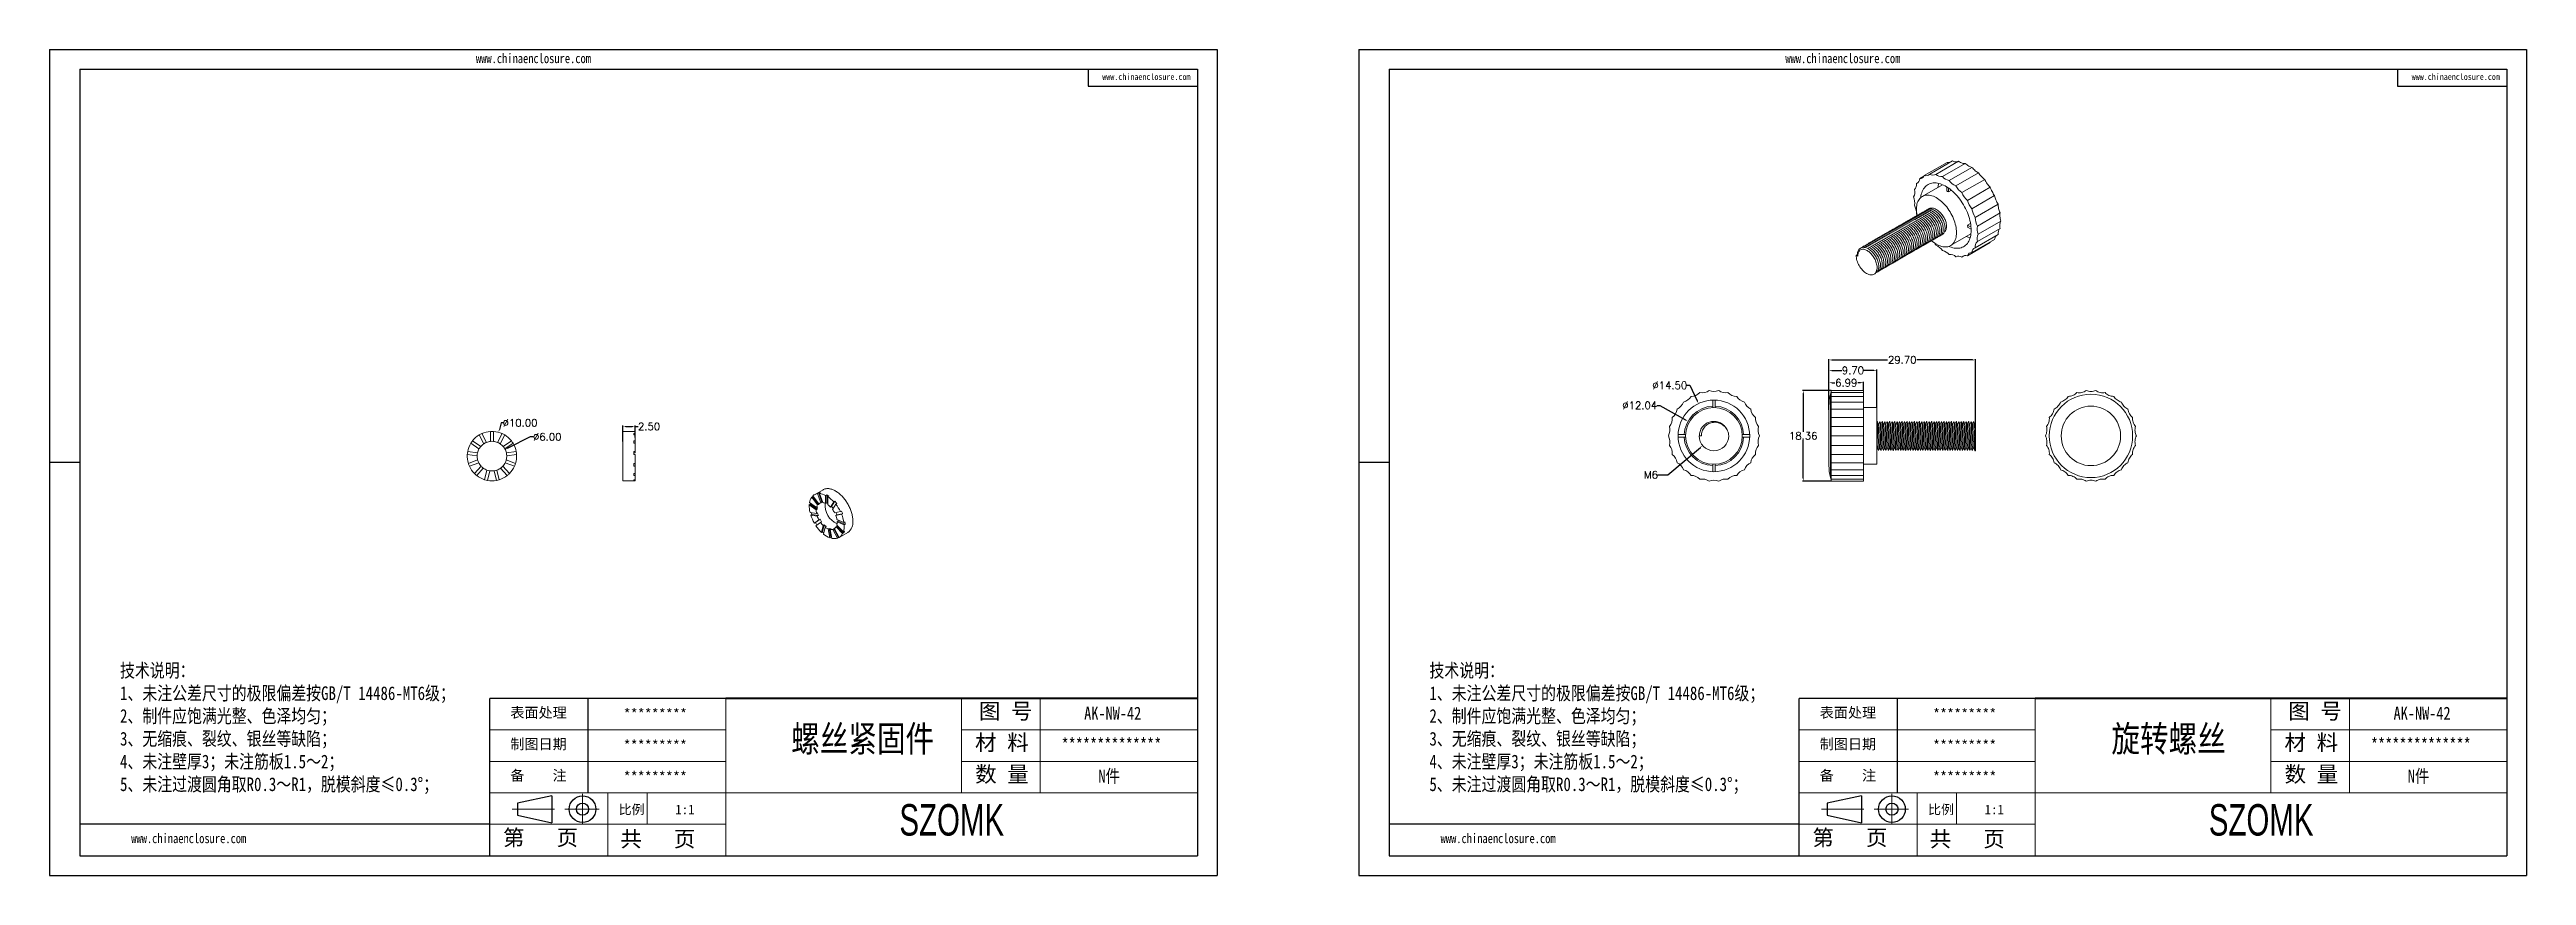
# Model space of a CAD drawing. Header units: inches. Extents: x 725 to 5279, y 573 to 1304.
# Drawn here: x 4778 to 5279, y 573 to 740 of the extents above; entities that cross this region are included whole.
import ezdxf

# ---------------------------------------------------------------- set-up
doc = ezdxf.new("R2010")
doc.units = ezdxf.units.IN
doc.linetypes.add('CENTER2', pattern=[28.575, 19.05, -3.175, 3.175, -3.175])
doc.layers.add('文字', color=81, linetype='Continuous')
for name, color, linetype, lineweight in [('粗实线', 7, 'Continuous', 30), ('细实线', 3, 'Continuous', 9), ('细点划线', 2, 'CENTER2', 9)]:
    doc.layers.add(name, color=color, linetype=linetype, lineweight=lineweight)
doc.styles.get("Standard").update_dxf_attribs({"font": 'txt', "bigfont": 'gbcbig.shx'})
doc.styles.add('宋体', font='', dxfattribs={"width": 0.8, "height": 3.5})
doc.styles.add('长仿宋', font='', dxfattribs={"width": 0.7, "height": 4})
doc.styles.get('宋体').set_extended_font_data('SimSun')
doc.styles.get('长仿宋').set_extended_font_data('SimSun')
doc.dimstyles.new('2', dxfattribs={"dimtxt": 1.5, "dimasz": 0.6, "dimexe": 0.18, "dimexo": 0.0625, "dimgap": 0.09, "dimtad": 0, "dimtih": 1, "dimtoh": 1, "dimzin": 0, "dimdsep": 46, "dimtxsty": 'Standard', "dimcen": 0, "dimclrd": 3, "dimclre": 3, "dimadec": 0, "dimazin": 2, "dimtfac": 1, "dimtofl": 0, "dimtmove": 0, "dimatfit": 3, "dimfxl": 1, "dimtolj": 1, "dimtzin": 0, "dimarcsym": 0})

msp = doc.modelspace()

# ---------------------------------------------------------------- texts
at = {"char_height": 2.09531, "width": 1190.86932, "attachment_point": 1}
for s, insert in [('{\\fSimHei|b0|i0|c134|p49;表面处理}', (4870.996, 606.987)), ('{\\fSimHei|b0|i0|c134|p49;表面处理}', (5136.271, 606.987)), ('{\\fSimHei|b0|i0|c134|p49;*********}', (4893.945, 606.718)), ('{\\fSimHei|b0|i0|c134|p49;*********}', (5159.22, 606.718)), ('{\\fSimHei|b0|i0|c134|p49;制图日期}', (4870.996, 600.616)), ('{\\fSimHei|b0|i0|c134|p49;*********}', (4893.945, 600.346)), ('{\\fSimHei|b0|i0|c134|p49;制图日期}', (5136.271, 600.616)), ('{\\fSimHei|b0|i0|c134|p49;*********}', (5159.22, 600.346)), ('{\\fSimHei|b0|i0|c134|p49;备    注}', (4870.996, 594.245)), ('{\\fSimHei|b0|i0|c134|p49;*********}', (4893.945, 593.975)), ('{\\fSimHei|b0|i0|c134|p49;备    注}', (5136.271, 594.245)), ('{\\fSimHei|b0|i0|c134|p49;*********}', (5159.22, 593.975))]:
    msp.add_mtext(s, dxfattribs=dict(at, insert=insert))
at = {"layer": '文字', "color": 0, "attachment_point": 1, "style": '宋体'}
for s, insert, char_height, width in [('www.chinaenclosure.com', (4864.027, 739.401), 1.94679, 34.20315), ('www.chinaenclosure.com', (5129.302, 739.401), 1.94679, 34.20315), ('www.chinaenclosure.com', (4990.923, 735.346), 1.29786, 22.8021), ('www.chinaenclosure.com', (5256.197, 735.346), 1.29786, 22.8021), ('{\\H1.111x;技术说明：\\P1、未注公差尺寸的极限偏差按GB/T 14486-MT6级；\\P2、制件应饱满光整、色泽均匀；\\P3、无缩痕、裂纹、银丝等缺陷；\\P4、未注壁厚3；未注筋板1.5～2；\\P5、未注过渡圆角取R0.3～R1，脱模斜度≤0.3%%D；}', (4791.924, 615.856), 2.48879, 90.65001), ('{\\H1.111x;技术说明：\\P1、未注公差尺寸的极限偏差按GB/T 14486-MT6级；\\P2、制件应饱满光整、色泽均匀；\\P3、无缩痕、裂纹、银丝等缺陷；\\P4、未注壁厚3；未注筋板1.5～2；\\P5、未注过渡圆角取R0.3～R1，脱模斜度≤0.3%%D；}', (5057.198, 615.856), 2.48879, 90.65001), ('螺丝紧固件', (4927.886, 603.295), 5.3094, 67.87895), ('{\\H1.111x;AK-NW-42}', (4987.253, 607.131), 2.38924, 27.62226), ('旋转螺丝', (5195.366, 603.295), 5.3094, 67.87895), ('{\\H1.111x;AK-NW-42}', (5252.528, 607.131), 2.38924, 27.62226), ('{\\H1.111x;**************}', (4982.657, 600.76), 2.38924, 27.62226), ('{\\H1.111x;**************}', (5247.932, 600.76), 2.38924, 27.62226), ('{\\H1.111x;N件}', (4990.143, 594.388), 2.38924, 27.62226), ('{\\H1.111x;N件}', (5255.418, 594.388), 2.38924, 27.62226), ('www.chinaenclosure.com', (4794.187, 581.446), 1.94679, 34.20315), ('www.chinaenclosure.com', (5059.461, 581.446), 1.94679, 34.20315)]:
    msp.add_mtext(s, dxfattribs=dict(at, insert=insert, char_height=char_height, width=width))
at = {"layer": '粗实线', "char_height": 6.3713, "width": 71.44779, "attachment_point": 1, "style": '长仿宋'}
for insert in [(4949.823, 587.4), (5215.097, 587.4)]:
    msp.add_mtext('{\\fSTXinwei|b0|i0|c134|p2;SZOMK}', dxfattribs=dict(at, insert=insert))
at = {"layer": '细实线', "color": 7, "attachment_point": 1}
for s, insert, char_height, width in [('{\\fSimSun|b0|i0|c134|p54;图 号}', (4965.913, 607.828), 3.18565, 15.92824), ('{\\fSimSun|b0|i0|c134|p54;图 号}', (5231.188, 607.828), 3.18565, 15.92824), ('{\\fSimSun|b0|i0|c134|p54;材 料   }', (4965.158, 601.457), 3.18565, 15.92824), ('{\\fSimSun|b0|i0|c134|p54;材 料   }', (5230.433, 601.457), 3.18565, 15.92824), ('{\\fSimSun|b0|i0|c134|p54;数 量}', (4965.174, 595.054), 3.18565, 14.39316), ('{\\fSimSun|b0|i0|c134|p54;数 量}', (5230.448, 595.054), 3.18565, 14.39316), ('{\\fSimSun|b0|i0|c134|p54;比例}', (4892.963, 587.268), 1.91139, 8.3904), ('{\\fSimSun|b0|i0|c134|p54;1:1}', (4904.412, 587.268), 1.91139, 8.3904), ('{\\fSimSun|b0|i0|c134|p54;比例}', (5158.238, 587.268), 1.91139, 8.3904), ('{\\fSimSun|b0|i0|c134|p54;1:1}', (5169.686, 587.268), 1.91139, 8.3904), ('{\\fSimSun|b0|i0|c134|p54;第   页}', (4869.522, 582.215), 3.18565, 23.89236), ('{\\fSimSun|b0|i0|c134|p54; 共   页}', (4891.123, 581.944), 3.18565, 23.89236), ('{\\fSimSun|b0|i0|c134|p54;第   页}', (5134.796, 582.215), 3.18565, 23.89236), ('{\\fSimSun|b0|i0|c134|p54; 共   页}', (5156.398, 581.944), 3.18565, 23.89236)]:
    msp.add_mtext(s, dxfattribs=dict(at, insert=insert, char_height=char_height, width=width))

# ---------------------------------------------------------------- blocks, each defined once
blk = doc.blocks.new('*D52')
at = {"color": 3, "lineweight": -2}
for p, q in [((4869.14, 664.59), (4868.78, 663.27)), ((4869.74, 664.59), (4869.14, 664.59))]:
    blk.add_line(p, q, dxfattribs=at)
at = {"color": 3}
blk.add_solid([(4868.68, 663.3), (4868.87, 663.24), (4868.61, 662.69)], dxfattribs=at)
at = {"layer": 'Defpoints', "color": 0}
for p in [(4868.61, 662.69), (4865.93, 653.06)]:
    blk.add_point(p, dxfattribs=at)
at = {"color": 0, "insert": (4872.96, 664.59), "char_height": 1.5, "attachment_point": 5}
blk.add_mtext('\\A1;∅10.00', dxfattribs=at)
blk = doc.blocks.new('*D53')
at = {"color": 3, "lineweight": -2}
for p, q in [((4875.03, 661.77), (4870.49, 659.49)), ((4875.63, 661.77), (4875.03, 661.77))]:
    blk.add_line(p, q, dxfattribs=at)
at = {"color": 3}
blk.add_solid([(4870.45, 659.58), (4870.54, 659.4), (4869.96, 659.22)], dxfattribs=at)
at = {"layer": 'Defpoints', "color": 0}
for p in [(4869.96, 659.22), (4864.59, 656.53)]:
    blk.add_point(p, dxfattribs=at)
at = {"color": 0, "insert": (4878.47, 661.77), "char_height": 1.5, "attachment_point": 5}
blk.add_mtext('\\A1;∅6.00', dxfattribs=at)
blk = doc.blocks.new('*D54')
at = {"color": 3, "lineweight": -2}
for p, q in [((4893.79, 660.84), (4893.79, 664.06)), ((4894.39, 663.88), (4895.69, 663.88)), ((4896.29, 661.62), (4896.29, 664.06)), ((4896.29, 663.88), (4896.89, 663.88))]:
    blk.add_line(p, q, dxfattribs=at)
at = {"color": 3}
for points in [[(4894.39, 663.98), (4894.39, 663.78), (4893.79, 663.88)], [(4895.69, 663.98), (4895.69, 663.78), (4896.29, 663.88)]]:
    blk.add_solid(points, dxfattribs=at)
at = {"layer": 'Defpoints', "color": 0}
for p in [(4896.29, 663.88), (4893.79, 660.78), (4896.29, 661.56)]:
    blk.add_point(p, dxfattribs=at)
at = {"color": 0, "insert": (4899.1, 663.88), "char_height": 1.5, "attachment_point": 5}
blk.add_mtext('\\A1;2.50', dxfattribs=at)
blk = doc.blocks.new('*D45')
at = {"color": 3, "lineweight": -2}
for p, q in [((5138.57, 671.15), (5132.75, 671.15)), ((5132.93, 670.55), (5132.93, 662.81)), ((5132.93, 653.39), (5132.93, 661.13)), ((5138.57, 652.79), (5132.75, 652.79))]:
    blk.add_line(p, q, dxfattribs=at)
at = {"color": 3}
for points in [[(5132.83, 670.55), (5133.03, 670.55), (5132.93, 671.15)], [(5132.83, 653.39), (5133.03, 653.39), (5132.93, 652.79)]]:
    blk.add_solid(points, dxfattribs=at)
at = {"layer": 'Defpoints', "color": 0}
for p in [(5132.93, 671.15), (5138.64, 671.15), (5138.64, 652.79)]:
    blk.add_point(p, dxfattribs=at)
at = {"color": 0, "insert": (5132.93, 661.97), "char_height": 1.5, "attachment_point": 5}
blk.add_mtext('\\A1;18.36', dxfattribs=at)
blk = doc.blocks.new('*D46')
at = {"color": 3, "lineweight": -2}
for p, q in [((5138.15, 668.49), (5138.15, 672.92)), ((5138.75, 672.74), (5139.31, 672.74)), ((5144.54, 672.74), (5143.99, 672.74)), ((5145.14, 671.21), (5145.14, 672.92))]:
    blk.add_line(p, q, dxfattribs=at)
at = {"color": 3}
for points in [[(5138.75, 672.84), (5138.75, 672.64), (5138.15, 672.74)], [(5144.54, 672.84), (5144.54, 672.64), (5145.14, 672.74)]]:
    blk.add_solid(points, dxfattribs=at)
at = {"layer": 'Defpoints', "color": 0}
for p in [(5145.14, 672.74), (5138.15, 668.43), (5145.14, 671.15)]:
    blk.add_point(p, dxfattribs=at)
at = {"color": 0, "insert": (5141.65, 672.74), "char_height": 1.5, "attachment_point": 5}
blk.add_mtext('\\A1;6.99', dxfattribs=at)
blk = doc.blocks.new('*D47')
at = {"color": 3, "lineweight": -2}
for p, q in [((5138.14, 667.22), (5138.14, 675.42)), ((5138.74, 675.24), (5140.78, 675.24)), ((5147.24, 675.24), (5145.21, 675.24)), ((5147.84, 667.78), (5147.84, 675.42))]:
    blk.add_line(p, q, dxfattribs=at)
at = {"color": 3}
for points in [[(5138.74, 675.34), (5138.74, 675.14), (5138.14, 675.24)], [(5147.24, 675.34), (5147.24, 675.14), (5147.84, 675.24)]]:
    blk.add_solid(points, dxfattribs=at)
at = {"layer": 'Defpoints', "color": 0}
for p in [(5138.14, 675.24), (5147.84, 667.72), (5138.14, 667.16)]:
    blk.add_point(p, dxfattribs=at)
at = {"color": 0, "insert": (5142.99, 675.24), "char_height": 1.5, "attachment_point": 5}
blk.add_mtext('\\A1;9.70', dxfattribs=at)
blk = doc.blocks.new('*D48')
at = {"color": 3, "lineweight": -2}
for p, q in [((5138.14, 667.28), (5138.14, 677.53)), ((5167.84, 664.78), (5167.84, 677.53)), ((5138.74, 677.35), (5150.03, 677.35)), ((5167.24, 677.35), (5155.96, 677.35))]:
    blk.add_line(p, q, dxfattribs=at)
at = {"color": 3}
for points in [[(5138.74, 677.45), (5138.74, 677.25), (5138.14, 677.35)], [(5167.24, 677.45), (5167.24, 677.25), (5167.84, 677.35)]]:
    blk.add_solid(points, dxfattribs=at)
at = {"layer": 'Defpoints', "color": 0}
for p in [(5138.14, 677.35), (5138.14, 667.22), (5167.84, 664.72)]:
    blk.add_point(p, dxfattribs=at)
at = {"color": 0, "insert": (5152.99, 677.35), "char_height": 1.5, "attachment_point": 5}
blk.add_mtext('\\A1;29.70', dxfattribs=at)
blk = doc.blocks.new('*D49')
at = {"color": 3, "lineweight": -2}
for p, q in [((5109.36, 672.21), (5109.96, 672.21)), ((5109.96, 672.21), (5111.46, 669.06))]:
    blk.add_line(p, q, dxfattribs=at)
at = {"color": 3}
blk.add_solid([(5111.55, 669.1), (5111.37, 669.01), (5111.72, 668.52)], dxfattribs=at)
at = {"layer": 'Defpoints', "color": 0}
for p in [(5111.72, 668.52), (5117.95, 655.42)]:
    blk.add_point(p, dxfattribs=at)
at = {"color": 0, "insert": (5105.9, 672.21), "char_height": 1.5, "attachment_point": 5}
blk.add_mtext('\\A1;∅14.50', dxfattribs=at)
blk = doc.blocks.new('*D50')
at = {"color": 3, "lineweight": -2}
for p, q in [((5103.26, 668.15), (5103.86, 668.15)), ((5103.86, 668.15), (5109.07, 665.22))]:
    blk.add_line(p, q, dxfattribs=at)
at = {"color": 3}
blk.add_solid([(5109.12, 665.31), (5109.02, 665.13), (5109.59, 664.92)], dxfattribs=at)
at = {"layer": 'Defpoints', "color": 0}
for p in [(5109.59, 664.92), (5120.08, 659.01)]:
    blk.add_point(p, dxfattribs=at)
at = {"color": 0, "insert": (5099.8, 668.15), "char_height": 1.5, "attachment_point": 5}
blk.add_mtext('\\A1;∅12.04', dxfattribs=at)
blk = doc.blocks.new('*D51')
at = {"color": 3, "lineweight": -2}
for p, q in [((5105.53, 654.08), (5112.09, 659.64)), ((5103.43, 654.08), (5105.53, 654.08))]:
    blk.add_line(p, q, dxfattribs=at)
at = {"color": 3}
blk.add_solid([(5112.02, 659.72), (5112.15, 659.57), (5112.55, 660.03)], dxfattribs=at)
at = {"layer": 'Defpoints', "color": 0}
for p in [(5117.12, 663.91), (5112.55, 660.03)]:
    blk.add_point(p, dxfattribs=at)
at = {"color": 0, "insert": (5102.09, 654.08), "char_height": 1.5, "attachment_point": 5}
blk.add_mtext('\\A1;M6', dxfattribs=at)

# ---------------------------------------------------------------- dimensions: what is measured, and where the dimension line sits
for base, p1, p2, picture, middle in [((5138.141, 677.349), (5167.841, 664.719), (5138.141, 667.22), '*D48', (5152.991, 677.349)), ((5138.141, 675.244), (5147.841, 667.719), (5138.141, 667.158), '*D47', (5142.991, 675.244)), ((5145.141, 672.737), (5138.15, 668.426), (5145.141, 671.15), '*D46', (5141.646, 672.737)), ((4896.287, 663.883), (4893.787, 660.778), (4896.287, 661.556), '*D54', (4899.102, 663.883))]:
    dim = msp.add_linear_dim(base=base, p1=p1, p2=p2, dimstyle='2')
    dim.commit()
    dim.dimension.update_dxf_attribs({"geometry": picture, "text_midpoint": middle})
for p1, p2, picture, middle in [((5117.949, 655.423), (5111.719, 668.516), '*D49', (5105.895, 672.212)), ((5120.078, 659.014), (5109.591, 664.925), '*D50', (5099.798, 668.153)), ((4865.934, 653.058), (4868.615, 662.692), '*D52', (4872.958, 664.591))]:
    dim = msp.add_diameter_dim_2p(p1=p1, p2=p2, dimstyle='2')
    dim.commit()
    dim.dimension.update_dxf_attribs({"geometry": picture, "text_midpoint": middle, "dimtype": 163})
dim = msp.add_linear_dim(base=(5132.931, 671.15), p1=(5138.636, 652.789), p2=(5138.636, 671.15), angle=90, dimstyle='2')
dim.commit()
dim.dimension.update_dxf_attribs({"geometry": '*D45', "text_midpoint": (5132.931, 661.969)})
dim = msp.add_diameter_dim_2p(p1=(4864.593, 656.53), p2=(4869.955, 659.221), dimstyle='2', override={"dimtmove": 1})
dim.commit()
dim.dimension.update_dxf_attribs({"geometry": '*D53', "text_midpoint": (4875.034, 661.771), "dimtype": 163})
dim = msp.add_diameter_dim_2p(p1=(5117.123, 663.909), p2=(5112.546, 660.03), text='M6', dimstyle='2')
dim.commit()
dim.dimension.update_dxf_attribs({"geometry": '*D51', "text_midpoint": (5102.087, 654.081), "dimtype": 163})

# ---------------------------------------------------------------- linework, layer by layer
for p, q in [((4777.643, 740.203), (5014.177, 740.203)), ((4777.643, 740.203), (4777.643, 572.957)), ((5014.177, 740.203), (5014.177, 572.957)), ((5042.917, 740.203), (5279.452, 740.203)), ((5042.917, 740.203), (5042.917, 572.957)), ((5279.452, 740.203), (5279.452, 572.957)), ((4783.763, 736.221), (5010.195, 736.221)), ((4783.763, 736.221), (4783.763, 576.939)), ((4988.073, 736.221), (4988.073, 732.765)), ((4988.073, 732.765), (5010.195, 732.765)), ((5010.195, 736.221), (5010.195, 576.939)), ((5049.038, 736.221), (5275.47, 736.221)), ((5049.038, 736.221), (5049.038, 576.939)), ((5253.347, 736.221), (5253.347, 732.765)), ((5253.347, 732.765), (5275.47, 732.765)), ((5275.47, 736.221), (5275.47, 576.939)), ((4783.763, 656.58), (4777.643, 656.58)), ((5049.038, 656.58), (5042.917, 656.58)), ((4777.643, 650.386), (4777.643, 572.957)), ((5042.917, 650.386), (5042.917, 572.957)), ((4914.626, 608.795), (4866.841, 608.795)), ((4866.841, 576.939), (4866.841, 608.795)), ((4886.751, 589.681), (4886.751, 608.795)), ((5179.9, 608.795), (5132.115, 608.795)), ((5132.115, 576.939), (5132.115, 608.795)), ((5152.026, 589.681), (5152.026, 608.795)), ((4866.841, 583.31), (4783.763, 583.31)), ((5132.115, 583.31), (5049.038, 583.31)), ((4777.643, 572.957), (5014.177, 572.957)), ((4777.643, 572.957), (4887.149, 572.957)), ((4783.763, 576.939), (5010.195, 576.939)), ((5042.917, 572.957), (5279.452, 572.957)), ((5042.917, 572.957), (5152.424, 572.957)), ((5049.038, 576.939), (5275.47, 576.939))]:
    msp.add_line(p, q)
at = {"color": 7, "linetype": 'Continuous', "lineweight": 15}
for p, q in [((5158.563, 714.994), (5163.163, 717.649)), ((5155.864, 713.091), (5156.205, 713.288)), ((5156.546, 714.061), (5157.39, 714.549)), ((5161.16, 712.837), (5157.043, 710.46)), ((5157.459, 714.705), (5162.059, 717.361)), ((5159.81, 714.915), (5164.409, 717.571)), ((5165.744, 717.128), (5161.145, 714.473)), ((5162.509, 713.685), (5167.109, 716.34)), ((5163.844, 712.587), (5168.443, 715.242)), ((5165.091, 711.226), (5169.69, 713.881)), ((5162.004, 712.397), (5162.004, 711.579)), ((5162.357, 711.375), (5162.357, 712.164)), ((5162.357, 711.375), (5162.945, 711.714)), ((5166.195, 709.662), (5170.794, 712.318)), ((5167.108, 707.964), (5171.707, 710.62)), ((5167.79, 706.206), (5172.389, 708.861)), ((5155.931, 706.858), (5155.864, 706.959)), ((5162.792, 700.5), (5166.91, 702.877)), ((5166.83, 704.985), (5166.242, 704.646)), ((5166.926, 704.251), (5166.242, 704.646)), ((5166.242, 704.237), (5166.95, 703.829)), ((5167.79, 700.074), (5172.389, 702.729)), ((5168.212, 704.464), (5172.811, 707.119)), ((5168.212, 701.329), (5172.811, 703.985)), ((5168.354, 702.814), (5172.954, 705.469)), ((5143.654, 698.541), (5143.831, 698.643)), ((5144.006, 698.337), (5143.654, 698.541)), ((5143.889, 698.632), (5143.831, 698.643)), ((5143.889, 698.632), (5144.005, 698.469)), ((5163.844, 698.249), (5163.928, 698.297)), ((5165.091, 698.17), (5165.687, 698.515)), ((5166.195, 698.459), (5170.794, 701.115)), ((5167.108, 699.103), (5171.707, 701.758)), ((5170.794, 701.115), (5170.892, 701.288)), ((5147.275, 694.718), (5147.32, 694.744)), ((5114.584, 669.215), (5114.584, 667.714)), ((5115.084, 667.714), (5115.084, 669.215)), ((5138.141, 655.95), (5138.141, 667.988)), ((5138.577, 670.962), (5138.439, 670.414)), ((5138.636, 671.15), (5145.141, 671.15)), ((5145.141, 670.749), (5138.636, 670.749)), ((5145.141, 669.964), (5138.636, 669.964)), ((5145.141, 668.83), (5138.636, 668.83)), ((5145.141, 670.749), (5145.141, 671.15)), ((5145.141, 669.964), (5145.141, 670.749)), ((5145.141, 668.83), (5145.141, 669.964)), ((5145.141, 667.395), (5145.141, 668.83)), ((5147.841, 667.719), (5145.141, 667.719)), ((5147.841, 667.719), (5147.841, 656.219)), ((4866.153, 660.658), (4865.22, 662.434)), ((4866.974, 662.866), (4866.974, 660.86)), ((4867.574, 660.86), (4867.574, 662.866)), ((4869.328, 662.434), (4868.396, 660.658)), ((4895.987, 662.875), (4893.787, 662.875)), ((4893.787, 662.875), (4893.787, 652.875)), ((4895.987, 662.875), (4895.987, 662.866)), ((4896.287, 662.866), (4895.987, 662.866)), ((4895.987, 662.434), (4896.287, 662.434)), ((4895.987, 662.434), (4895.987, 662.155)), ((4896.287, 662.866), (4896.287, 662.434)), ((4896.287, 662.155), (4896.287, 662.434)), ((5117.514, 663.173), (5117.6, 662.983)), ((5145.141, 667.395), (5138.636, 667.395)), ((5145.141, 665.724), (5138.636, 665.724)), ((5145.141, 663.889), (5138.636, 663.889)), ((5145.141, 665.724), (5145.141, 667.395)), ((5145.141, 663.889), (5145.141, 665.724)), ((5145.141, 661.969), (5145.141, 663.889)), ((5147.934, 664.91), (5147.84, 664.723)), ((4862.283, 658.179), (4864.275, 657.937)), ((4864.347, 658.533), (4862.356, 658.775)), ((4862.996, 660.464), (4864.647, 659.324)), ((4864.988, 659.818), (4863.337, 660.958)), ((4864.689, 662.155), (4865.621, 660.379)), ((4868.927, 660.379), (4869.859, 662.155)), ((4871.211, 660.958), (4869.56, 659.818)), ((4869.901, 659.324), (4871.552, 660.464)), ((4872.193, 658.775), (4870.201, 658.533)), ((4870.274, 657.937), (4872.265, 658.179)), ((4896.287, 662.155), (4895.987, 662.155)), ((4895.987, 660.958), (4896.287, 660.958)), ((4895.987, 660.958), (4895.987, 660.464)), ((4896.287, 660.464), (4895.987, 660.464)), ((4895.987, 658.775), (4896.287, 658.775)), ((4895.987, 658.775), (4895.987, 658.179)), ((4895.987, 658.533), (4896.287, 658.533)), ((4896.287, 658.179), (4895.987, 658.179)), ((4896.287, 662.155), (4896.287, 660.958)), ((4896.287, 660.464), (4896.287, 660.958)), ((4896.287, 660.464), (4896.287, 658.775)), ((4896.287, 658.533), (4896.287, 658.775)), ((4896.287, 658.179), (4896.287, 656.386)), ((5109.09, 662.219), (5107.589, 662.219)), ((5107.589, 661.719), (5109.09, 661.719)), ((5112.332, 661.969), (5111.834, 661.969)), ((5122.08, 662.219), (5120.579, 662.219)), ((5120.579, 661.719), (5122.08, 661.719)), ((5145.141, 661.969), (5138.636, 661.969)), ((5145.141, 660.05), (5138.636, 660.05)), ((5145.141, 658.215), (5138.636, 658.215)), ((5145.141, 660.05), (5145.141, 661.969)), ((5145.141, 658.215), (5145.141, 660.05)), ((5145.141, 656.543), (5145.141, 658.215)), ((5147.844, 659.391), (5147.915, 659.563)), ((5167.563, 661.969), (5167.591, 661.969)), ((5167.841, 661.969), (5167.591, 661.969)), ((5167.684, 659.029), (5167.711, 658.974)), ((5167.716, 658.969), (5167.841, 658.969)), ((5167.841, 661.969), (5167.841, 658.969)), ((4864.377, 657.097), (4862.501, 656.386)), ((4862.714, 655.825), (4864.59, 656.536)), ((4865.07, 655.84), (4863.74, 654.339)), ((4864.189, 653.941), (4865.519, 655.442)), ((4866.269, 655.049), (4865.789, 653.101)), ((4866.371, 652.958), (4866.851, 654.905)), ((4867.697, 654.905), (4868.177, 652.958)), ((4868.76, 653.101), (4868.28, 655.049)), ((4869.029, 655.442), (4870.359, 653.941)), ((4870.808, 654.339), (4869.478, 655.84)), ((4869.959, 656.536), (4871.835, 655.825)), ((4872.047, 656.386), (4870.172, 657.097)), ((4893.787, 652.875), (4896.287, 652.875)), ((4895.987, 656.386), (4896.287, 656.386)), ((4895.987, 656.386), (4895.987, 655.825)), ((4896.287, 655.825), (4895.987, 655.825)), ((4895.987, 654.339), (4896.287, 654.339)), ((4895.987, 654.339), (4895.987, 653.941)), ((4896.287, 653.941), (4895.987, 653.941)), ((4895.987, 653.101), (4896.287, 653.101)), ((4895.987, 653.101), (4895.987, 652.958)), ((4896.287, 652.958), (4895.987, 652.958)), ((4896.287, 655.825), (4896.287, 656.386)), ((4896.287, 655.825), (4896.287, 654.339)), ((4896.287, 653.941), (4896.287, 654.339)), ((4896.287, 653.941), (4896.287, 653.101)), ((4896.287, 652.958), (4896.287, 653.101)), ((4896.287, 652.958), (4896.287, 652.875)), ((5114.584, 656.225), (5114.584, 654.724)), ((5115.084, 654.724), (5115.084, 656.225)), ((5138.439, 653.525), (5138.577, 652.977)), ((5145.141, 656.543), (5138.636, 656.543)), ((5145.141, 655.109), (5138.636, 655.109)), ((5145.141, 653.975), (5138.636, 653.975)), ((5145.141, 653.19), (5138.636, 653.19)), ((5145.141, 652.789), (5138.636, 652.789)), ((5145.141, 655.109), (5145.141, 656.543)), ((5145.141, 656.219), (5147.841, 656.219)), ((5145.141, 653.975), (5145.141, 655.109)), ((5145.141, 653.19), (5145.141, 653.975)), ((5145.141, 652.789), (5145.141, 653.19)), ((4931.558, 648.006), (4931.77, 648.129)), ((4931.558, 648.006), (4932.966, 646.996)), ((4933.017, 647.453), (4931.609, 648.463)), ((4931.77, 648.129), (4933.178, 647.119)), ((4932.062, 649.581), (4932.274, 649.703)), ((4932.062, 649.581), (4933.229, 647.976)), ((4932.274, 649.703), (4933.441, 648.099)), ((4933.47, 648.241), (4932.303, 649.845)), ((4934.355, 651.072), (4932.587, 650.051)), ((4933.229, 647.575), (4933.017, 647.453)), ((4933.229, 647.976), (4933.441, 648.099)), ((4933.259, 650.271), (4933.471, 650.394)), ((4933.259, 650.271), (4933.918, 648.44)), ((4933.682, 648.363), (4933.47, 648.241)), ((4933.471, 650.394), (4934.13, 648.563)), ((4933.847, 650.404), (4933.634, 650.282)), ((4934.294, 648.451), (4933.634, 650.282)), ((4933.918, 648.44), (4934.13, 648.563)), ((4934.875, 649.919), (4935.087, 650.041)), ((4934.875, 649.919), (4934.875, 648.281)), ((4934.875, 648.281), (4935.087, 648.403)), ((4935.087, 650.041), (4935.087, 648.403)), ((4935.511, 649.797), (4935.299, 649.674)), ((4935.299, 648.036), (4935.299, 649.674)), ((4936.539, 648.605), (4935.88, 647.535)), ((4935.88, 647.535), (4936.092, 647.658)), ((4936.751, 648.728), (4936.092, 647.658)), ((4936.255, 647.091), (4936.915, 648.161)), ((4936.539, 648.605), (4936.751, 648.728)), ((4937.127, 648.283), (4936.915, 648.161)), ((4933.038, 646.269), (4931.712, 646.453)), ((4931.862, 645.909), (4932.074, 646.031)), ((4931.862, 645.909), (4933.188, 645.724)), ((4932.074, 646.031), (4933.4, 645.846)), ((4933.528, 644.959), (4932.588, 644.276)), ((4932.8, 644.398), (4932.588, 644.276)), ((4933.74, 645.081), (4932.8, 644.398)), ((4932.905, 643.768), (4933.846, 644.451)), ((4932.966, 646.996), (4933.178, 647.119)), ((4933.25, 646.391), (4933.038, 646.269)), ((4933.188, 645.724), (4933.4, 645.846)), ((4933.74, 645.081), (4933.528, 644.959)), ((4933.846, 644.451), (4934.058, 644.573)), ((4934.376, 643.824), (4934.036, 642.429)), ((4934.248, 642.552), (4934.036, 642.429)), ((4934.588, 643.946), (4934.248, 642.552)), ((4934.588, 643.946), (4934.376, 643.824)), ((4934.448, 642.074), (4934.788, 643.469)), ((4934.788, 643.469), (4935, 643.591)), ((4935.598, 643.246), (4935.386, 643.123)), ((4935.386, 643.123), (4935.725, 641.337)), ((4935.598, 643.246), (4935.937, 641.459)), ((4935.798, 643.003), (4936.01, 643.125)), ((4936.137, 641.216), (4935.798, 643.003)), ((4936.54, 643.14), (4936.328, 643.018)), ((4936.328, 643.018), (4937.268, 641.249)), ((4936.54, 643.14), (4937.48, 641.371)), ((4937.586, 641.39), (4936.645, 643.16)), ((4937.871, 646.631), (4936.703, 646.374)), ((4936.944, 645.832), (4938.112, 646.088)), ((4937.156, 645.954), (4936.944, 645.832)), ((4937.197, 643.654), (4936.985, 643.532)), ((4936.985, 643.532), (4938.311, 642.185)), ((4938.462, 642.557), (4937.135, 643.903)), ((4937.156, 645.954), (4938.324, 646.211)), ((4938.565, 644.448), (4937.156, 645.063)), ((4937.197, 643.654), (4938.523, 642.308)), ((4937.42, 644.67), (4937.208, 644.547)), ((4937.208, 644.547), (4938.616, 643.932)), ((4937.42, 644.67), (4938.828, 644.054)), ((4937.586, 641.391), (4939.354, 642.411)), ((4937.871, 646.631), (4938.083, 646.753)), ((4938.324, 646.211), (4938.112, 646.088)), ((4938.462, 642.557), (4938.674, 642.679)), ((4938.565, 644.448), (4938.777, 644.57)), ((4938.828, 644.054), (4938.616, 643.932)), ((4935.937, 641.459), (4935.725, 641.337)), ((4937.48, 641.371), (4937.268, 641.249)), ((4938.523, 642.308), (4938.311, 642.185))]:
    msp.add_line(p, q, dxfattribs=at)
at = {"color": 8, "linetype": 'Continuous', "lineweight": 15}
msp.add_line((5138.439, 670.414), (5138.439, 653.525), dxfattribs=at)
at = {"color": 7, "linetype": 'Continuous', "lineweight": 15, "flags": 128}
for points in [[(5166.953, 703.623), (5166.944, 703.993), (5166.914, 704.373), (5166.866, 704.761), (5166.798, 705.156), (5166.712, 705.557), (5166.607, 705.961), (5166.484, 706.368), (5166.343, 706.776), (5166.185, 707.183), (5166.011, 707.587), (5165.821, 707.988), (5165.615, 708.383), (5165.396, 708.772), (5165.162, 709.152), (5164.916, 709.523), (5164.659, 709.882), (5164.39, 710.229), (5164.112, 710.562), (5163.825, 710.88), (5163.531, 711.182), (5163.23, 711.466), (5162.924, 711.732), (5162.613, 711.978), (5162.3, 712.204), (5161.985, 712.408), (5161.669, 712.591), (5161.354, 712.75), (5161.04, 712.886), (5160.73, 712.998), (5160.424, 713.086), (5160.123, 713.149), (5159.829, 713.188), (5159.542, 713.201), (5159.264, 713.189), (5158.995, 713.152), (5158.737, 713.09), (5158.491, 713.003), (5158.258, 712.892), (5158.038, 712.758), (5157.833, 712.599), (5157.643, 712.418), (5157.468, 712.215), (5157.31, 711.99), (5157.17, 711.745), (5157.046, 711.48), (5156.942, 711.197), (5156.855, 710.896), (5156.788, 710.579), (5156.739, 710.247), (5156.739, 710.242)], [(5163.983, 703.133), (5163.974, 703.462), (5163.945, 703.802), (5163.897, 704.149), (5163.829, 704.502), (5163.744, 704.86), (5163.64, 705.221), (5163.518, 705.584), (5163.379, 705.946), (5163.223, 706.305), (5163.052, 706.661), (5162.866, 707.011), (5162.666, 707.354), (5162.453, 707.687), (5162.227, 708.011), (5161.991, 708.322), (5161.745, 708.62), (5161.49, 708.902), (5161.227, 709.169), (5160.959, 709.418), (5160.685, 709.648), (5160.408, 709.858), (5160.128, 710.047), (5159.847, 710.215), (5159.567, 710.36), (5159.289, 710.482), (5159.013, 710.58), (5158.742, 710.653), (5158.476, 710.702), (5158.217, 710.727), (5157.966, 710.726), (5157.725, 710.7), (5157.494, 710.649), (5157.274, 710.574), (5157.068, 710.474), (5156.874, 710.35), (5156.696, 710.204), (5156.532, 710.035), (5156.385, 709.844), (5156.254, 709.632), (5156.141, 709.401), (5156.046, 709.15), (5155.97, 708.883), (5155.912, 708.599), (5155.874, 708.3), (5155.854, 707.988), (5155.854, 707.664), (5155.874, 707.329), (5155.912, 706.986), (5155.97, 706.635), (5155.978, 706.594)], [(5158.92, 701.505), (5159.013, 701.425), (5159.289, 701.205), (5159.567, 701.005), (5159.847, 700.826), (5160.128, 700.67), (5160.408, 700.536), (5160.685, 700.426), (5160.959, 700.341), (5161.227, 700.279), (5161.49, 700.243), (5161.745, 700.231), (5161.991, 700.244), (5162.227, 700.283), (5162.453, 700.346), (5162.666, 700.434), (5162.866, 700.545), (5163.052, 700.68), (5163.223, 700.838), (5163.379, 701.018), (5163.518, 701.22), (5163.64, 701.442), (5163.744, 701.683), (5163.829, 701.942), (5163.897, 702.218), (5163.945, 702.509), (5163.974, 702.815), (5163.983, 703.133)], [(5162.452, 700.346), (5162.613, 700.278), (5162.924, 700.166), (5163.23, 700.078), (5163.531, 700.015), (5163.825, 699.977), (5164.112, 699.964), (5164.39, 699.976), (5164.659, 700.013), (5164.916, 700.075), (5165.162, 700.161), (5165.396, 700.272), (5165.615, 700.407), (5165.821, 700.565), (5166.011, 700.746), (5166.185, 700.95), (5166.343, 701.174), (5166.484, 701.419), (5166.607, 701.684), (5166.712, 701.967), (5166.798, 702.268), (5166.866, 702.585), (5166.914, 702.918), (5166.944, 703.264), (5166.953, 703.623)], [(5143.654, 698.541), (5143.664, 698.295), (5143.695, 698.039), (5143.746, 697.777), (5143.816, 697.51), (5143.905, 697.241), (5144.012, 696.973), (5144.136, 696.709), (5144.275, 696.45), (5144.43, 696.199), (5144.597, 695.96), (5144.775, 695.733), (5144.964, 695.522), (5145.16, 695.327), (5145.362, 695.152), (5145.568, 694.998), (5145.775, 694.866), (5145.983, 694.758), (5146.189, 694.675), (5146.391, 694.616), (5146.587, 694.584), (5146.775, 694.578), (5146.954, 694.599), (5147.121, 694.646), (5147.275, 694.718), (5147.415, 694.815), (5147.539, 694.937), (5147.646, 695.081), (5147.735, 695.247), (5147.805, 695.433), (5147.856, 695.637), (5147.887, 695.857), (5147.897, 696.091)], [(4940.39, 644.701), (4940.386, 644.885), (4940.376, 645.072), (4940.358, 645.263), (4940.334, 645.457), (4940.303, 645.653), (4940.264, 645.852), (4940.219, 646.052), (4940.168, 646.254), (4940.109, 646.456), (4940.045, 646.66), (4939.974, 646.863), (4939.896, 647.066), (4939.813, 647.269), (4939.724, 647.47), (4939.629, 647.67), (4939.529, 647.868), (4939.423, 648.064), (4939.312, 648.258), (4939.197, 648.448), (4939.076, 648.635), (4938.952, 648.818), (4938.823, 648.997), (4938.69, 649.171), (4938.554, 649.341), (4938.414, 649.506), (4938.271, 649.665), (4938.125, 649.818), (4937.977, 649.965), (4937.826, 650.106), (4937.674, 650.24), (4937.52, 650.367), (4937.365, 650.487), (4937.208, 650.6), (4937.051, 650.704), (4936.894, 650.801), (4936.736, 650.89), (4936.579, 650.971), (4936.422, 651.043), (4936.266, 651.107), (4936.112, 651.162), (4935.958, 651.208), (4935.807, 651.246), (4935.658, 651.274), (4935.511, 651.294), (4935.366, 651.304), (4935.225, 651.306), (4935.087, 651.298), (4934.952, 651.281), (4934.821, 651.255), (4934.694, 651.221), (4934.572, 651.177), (4934.454, 651.125), (4934.355, 651.072)]]:
    msp.add_lwpolyline(points, dxfattribs=at)
at = {"color": 7, "linetype": 'Continuous', "lineweight": 15}
for centre, radius in [((5114.834, 661.969), 7.25), ((5114.834, 661.969), 5.75), ((5191.221, 661.969), 8.444), ((5191.221, 661.969), 6.019)]:
    msp.add_circle(centre, radius, dxfattribs=at)
for centre, radius, start, end in [((5154.479, 712.857), 1.404, 313.2953, 9.56601), ((5155.495, 714.075), 1.051, 290.5501, 359.24855), ((5156.592, 714.966), 0.905, 267.09092, 343.29257), ((5157.818, 715.589), 0.953, 247.90678, 321.4237), ((5159.251, 715.979), 1.201, 235.05359, 297.71909), ((5160.95, 716.118), 1.657, 226.53756, 276.74712), ((5165.01, 711.727), 4.83, 163.51478, 173.30829), ((5162.902, 715.941), 2.29, 219.87719, 260.12818), ((5165.001, 715.354), 2.999, 213.80844, 247.30056), ((5167.063, 714.284), 3.639, 207.81002, 237.18407), ((5153.57, 711.266), 1.957, 332.10622, 16.91915), ((5152.869, 709.309), 2.644, 346.69609, 23.18855), ((5152.527, 707.073), 3.339, 358.03574, 29.17835), ((5159.473, 706.787), 5.419, 57.84406, 62.16132), ((5168.863, 712.718), 4.057, 201.57999, 228.87023), ((5170.203, 710.723), 4.146, 194.82168, 221.71192), ((5170.962, 708.448), 3.884, 187.15324, 215.25812), ((5160.826, 704.441), 5.42, 357.84172, 2.15828), ((5171.127, 706.091), 3.339, 178.03574, 209.17835), ((5170.084, 701.899), 1.957, 152.10622, 196.91915), ((5170.785, 703.855), 2.644, 166.69609, 203.18855), ((5156.094, 698.53), 4.243, 28.85999, 36.29368), ((5158.652, 697.811), 2.999, 33.80844, 67.30056), ((5160.752, 697.224), 2.29, 39.87719, 80.12818), ((5162.704, 697.046), 1.657, 46.53756, 96.74712), ((5164.403, 697.186), 1.201, 55.05359, 117.71909), ((5165.836, 697.576), 0.953, 67.90678, 141.4237), ((5167.873, 706.766), 4.83, 246.68587, 256.4803), ((5167.062, 698.199), 0.905, 87.09092, 163.29257), ((5168.159, 699.089), 1.051, 110.5501, 179.24855), ((5169.174, 700.307), 1.404, 133.2953, 189.56601), ((5106.317, 669.639), 2.476, 295.06703, 340.93297), ((5108.098, 671.242), 2.476, 283.06703, 328.93297), ((5114.834, 661.969), 6.019, 92.3805, 177.6195), ((5110.173, 672.44), 2.476, 271.06703, 316.93297), ((5112.451, 673.18), 2.476, 259.06703, 304.93297), ((5114.834, 673.431), 2.476, 247.06703, 292.93297), ((5114.834, 661.969), 6.019, 2.3805, 87.6195), ((5117.217, 673.18), 2.476, 235.06703, 280.93297), ((5119.496, 672.44), 2.476, 223.06703, 268.93297), ((5121.571, 671.242), 2.476, 211.06703, 256.93297), ((5123.352, 669.639), 2.476, 199.06703, 244.93297), ((5148.141, 667.988), 10, 165.96376, 180), ((4867.274, 657.875), 5, 114.25249, 121.13212), ((4867.274, 657.875), 5, 93.43981, 114.25249), ((4867.274, 657.875), 5, 86.56019, 93.43981), ((4867.274, 657.875), 5, 65.74751, 86.56019), ((4867.274, 657.875), 5, 58.86788, 65.74751), ((5103.436, 663.167), 2.476, 331.06703, 16.93297), ((5103.934, 665.511), 2.476, 319.06703, 4.93297), ((5104.909, 667.7), 2.476, 307.06703, 352.93297), ((5124.76, 667.7), 2.476, 187.06703, 232.93297), ((5125.735, 665.511), 2.476, 175.06703, 220.93297), ((5126.233, 663.167), 2.476, 163.06703, 208.93297), ((4867.274, 657.875), 5, 176.51674, 197.32942), ((4867.274, 657.875), 5, 169.63711, 176.51674), ((4867.274, 657.875), 5, 148.82443, 169.63711), ((4867.274, 657.875), 5, 141.9448, 148.82443), ((4867.274, 657.875), 5, 121.13212, 141.9448), ((4867.274, 657.875), 3, 178.81609, 195.03006), ((4867.274, 657.875), 3, 167.33775, 178.81609), ((4867.274, 657.875), 3, 151.12379, 167.33775), ((4867.274, 657.875), 3, 139.64544, 151.12379), ((4867.274, 657.875), 3, 123.43148, 139.64544), ((4867.274, 657.875), 3, 111.95314, 123.43148), ((4867.274, 657.875), 3, 95.73917, 111.95314), ((4867.274, 657.875), 3, 84.26083, 95.73917), ((4867.274, 657.875), 3, 68.04686, 84.26083), ((4867.274, 657.875), 3, 56.56852, 68.04686), ((4867.274, 657.875), 3, 40.35456, 56.56852), ((4867.274, 657.875), 3, 28.87621, 40.35456), ((4867.274, 657.875), 5, 38.0552, 58.86788), ((4867.274, 657.875), 3, 12.66225, 28.87621), ((4867.274, 657.875), 3, 344.96994, 1.18391), ((4867.274, 657.875), 3, 1.18391, 12.66225), ((4867.274, 657.875), 5, 31.17557, 38.0552), ((4867.274, 657.875), 5, 10.36289, 31.17557), ((4867.274, 657.875), 5, 342.67058, 3.48326), ((4867.274, 657.875), 5, 3.48326, 10.36289), ((5103.436, 660.771), 2.476, 343.06703, 28.93297), ((5103.934, 658.428), 2.476, 355.06703, 40.93297), ((5104.909, 656.239), 2.476, 7.06703, 52.93297), ((5114.834, 661.969), 6.019, 182.3805, 267.6195), ((5114.834, 661.969), 3, 180, 0), ((5114.834, 661.969), 6.019, 272.3805, 357.6195), ((5124.76, 656.239), 2.476, 127.06703, 172.93297), ((5125.735, 658.428), 2.476, 139.06703, 184.93297), ((5126.233, 660.771), 2.476, 151.06703, 196.93297), ((4867.274, 657.875), 5, 197.32942, 204.20904), ((4867.274, 657.875), 5, 204.20904, 225.02173), ((4867.274, 657.875), 5, 225.02173, 231.90135), ((4867.274, 657.875), 5, 231.90135, 252.71403), ((4867.274, 657.875), 3, 195.03006, 206.5084), ((4867.274, 657.875), 3, 206.5084, 222.72237), ((4867.274, 657.875), 3, 222.72237, 234.20071), ((4867.274, 657.875), 3, 234.20071, 250.41468), ((4867.274, 657.875), 5, 252.71403, 259.59366), ((4867.274, 657.875), 3, 250.41468, 261.89302), ((4867.274, 657.875), 5, 259.59366, 280.40634), ((4867.274, 657.875), 3, 261.89302, 278.10698), ((4867.274, 657.875), 3, 278.10698, 289.58532), ((4867.274, 657.875), 5, 280.40634, 287.28597), ((4867.274, 657.875), 3, 289.58532, 305.79929), ((4867.274, 657.875), 5, 287.28597, 308.09865), ((4867.274, 657.875), 3, 305.79929, 317.27763), ((4867.274, 657.875), 3, 317.27763, 333.4916), ((4867.274, 657.875), 3, 333.4916, 344.96994), ((4867.274, 657.875), 5, 308.09865, 314.97827), ((4867.274, 657.875), 5, 314.97827, 335.79096), ((4867.274, 657.875), 5, 335.79096, 342.67058), ((5106.317, 654.3), 2.476, 19.06703, 64.93297), ((5108.098, 652.697), 2.476, 31.06703, 76.93297), ((5110.173, 651.499), 2.476, 43.06703, 88.93297), ((5112.451, 650.759), 2.476, 55.06703, 100.93297), ((5114.834, 650.508), 2.476, 67.06703, 112.93297), ((5117.217, 650.759), 2.476, 79.06703, 124.93297), ((5119.496, 651.499), 2.476, 91.06703, 136.93297), ((5121.571, 652.697), 2.476, 103.06703, 148.93297), ((5123.352, 654.3), 2.476, 115.06703, 160.93297), ((5148.141, 655.95), 10, 180, 194.03624), ((4937.11, 647.773), 5.557, 177.58883, 193.7338), ((4934.168, 648.077), 2.588, 144.4673, 171.41154), ((4935.869, 647.908), 4.105, 174.01204, 176.91129), ((4933.805, 648.554), 1.915, 139.79101, 143.1026), ((4933.446, 648.565), 1.716, 96.27104, 131.77815), ((4934.536, 647.142), 1.55, 147.44131, 168.43753), ((4935.513, 647.089), 2.335, 167.96345, 179.26191), ((4934.367, 647.496), 1.104, 128.2979, 146.93001), ((4934.098, 647.434), 1.022, 100.15157, 127.89762), ((4933.72, 648.278), 2.13, 86.58808, 96.70881), ((4933.382, 647.121), 3.171, 61.93252, 85.44175), ((4934.342, 647.413), 1.169, 94.61701, 100.43984), ((4934.056, 646.563), 1.903, 64.53384, 82.84043), ((4939.106, 648.042), 4.357, 176.19787, 243.79676), ((4932.947, 645.844), 4.711, 57.02251, 62.98287), ((4933.987, 646.028), 2.618, 59.93571, 65.16916), ((4931.767, 644.323), 6.411, 41.90614, 56.57702), ((4933.085, 644.88), 3.856, 43.53364, 54.94952), ((4932.718, 644.428), 4.671, 38.1368, 43.75319), ((4930.91, 643.41), 7.899, 38.08833, 42.31101), ((4930.163, 642.878), 8.573, 25.96052, 38.04), ((4939.79, 648.454), 8.327, 197.80162, 210.11862), ((4939.069, 648.257), 7.341, 194.50584, 197.65398), ((4940.268, 648.712), 8.624, 210.00898, 213.82115), ((4939.433, 648.137), 7.855, 213.79605, 226.60329), ((4936.306, 646.96), 3.341, 179.37978, 191.94286), ((4937.919, 647.368), 5.009, 199.16765, 208.75259), ((4937.498, 647.271), 4.338, 191.69774, 199.16971), ((4938.273, 647.561), 5.167, 208.67569, 215.32483), ((4937.706, 647.175), 4.725, 215.21657, 225.18276), ((4938.75, 647.354), 6.582, 226.85056, 229.87713), ((4937.309, 646.687), 3.862, 225.2044, 233.27876), ((4936.486, 645.721), 2.821, 232.96937, 247.036), ((4936.335, 645), 1.902, 247.20949, 260.16478), ((4936.026, 644.267), 1.284, 259.74108, 283.55581), ((4932.121, 644.009), 5.157, 27.30015, 36.70037), ((4936.283, 644.149), 1.04, 284.28309, 292.96297), ((4936.017, 644.074), 1.109, 304.47805, 330.74985), ((4932.894, 644.3), 4.33, 10.15171, 20.71575), ((4932.471, 644.196), 5.005, 20.5657, 26.48833), ((4934.875, 644.482), 2.333, 345.6274, 1.59795), ((4935.989, 644.348), 1.393, 330.14053, 335.80579), ((4934.246, 644.609), 3.174, 1.09645, 6.27871), ((4930.555, 643.083), 8.374, 21.92948, 25.99075), ((4931.447, 643.366), 7.199, 8.64578, 22.22167), ((4934.739, 643.67), 3.885, 343.3537, 3.87165), ((4936.217, 643.459), 2.578, 333.4836, 342.39525), ((4933.253, 643.762), 5.582, 2.99995, 8.32268), ((4937.892, 644.452), 2.51, 305.62223, 5.68995), ((4937.404, 645.721), 4.694, 230.96483, 249.04055), ((4937.092, 644.618), 3.363, 249.91186, 252.8628), ((4936.643, 643.305), 2.149, 256.38294, 286.91395), ((4936.945, 643.004), 1.718, 288.15772, 291.59568), ((4936.634, 642.988), 1.859, 300.79141, 334.43649)]:
    msp.add_arc(centre, radius, start, end, dxfattribs=at)
for points, knots in [([(5164.371, 717.553), (5164.327, 717.529), (5164.224, 717.474), (5164.013, 717.447), (5163.752, 717.464), (5163.467, 717.528), (5163.262, 717.61), (5163.163, 717.649)], [0, 0, 0, 0, 0.1635169, 0.3771507, 0.5849448, 0.7988463, 1, 1, 1, 1]), ([(5162.609, 717.33), (5162.522, 717.323), (5162.353, 717.309), (5162.155, 717.343), (5162.059, 717.361)], [0, 0, 0, 0, 0.5107507, 1, 1, 1, 1]), ([(5165.744, 717.128), (5165.662, 717.114), (5165.572, 717.113), (5165.373, 717.138), (5165.264, 717.163), (5164.921, 717.277), (5164.668, 717.403), (5164.409, 717.571)], [0, 0, 0, 0, 0.25, 0.25, 0.5, 0.5, 1, 1, 1, 1]), ([(5167.109, 716.34), (5167.015, 716.358), (5166.915, 716.388), (5166.702, 716.475), (5166.587, 716.532), (5166.237, 716.734), (5165.988, 716.914), (5165.744, 717.128)], [0, 0, 0, 0, 0.25, 0.25, 0.5, 0.5, 1, 1, 1, 1]), ([(5168.443, 715.242), (5168.343, 715.291), (5168.238, 715.352), (5168.02, 715.497), (5167.905, 715.582), (5167.677, 715.77), (5167.562, 715.873), (5167.333, 716.096), (5167.219, 716.215), (5167.109, 716.34)], [0, 0, 0, 0, 0.25, 0.25, 0.5, 0.5, 0.75, 0.75, 1, 1, 1, 1]), ([(5169.69, 713.881), (5169.587, 713.96), (5169.483, 714.048), (5169.27, 714.246), (5169.161, 714.356), (5168.948, 714.589), (5168.843, 714.712), (5168.638, 714.97), (5168.538, 715.105), (5168.443, 715.242)], [0, 0, 0, 0, 0.25, 0.25, 0.5, 0.5, 0.75, 0.75, 1, 1, 1, 1]), ([(5170.794, 712.318), (5170.694, 712.422), (5170.595, 712.535), (5170.398, 712.777), (5170.299, 712.908), (5170.11, 713.176), (5170.02, 713.313), (5169.847, 713.595), (5169.765, 713.739), (5169.69, 713.881)], [0, 0, 0, 0, 0.25, 0.25, 0.5, 0.5, 0.75, 0.75, 1, 1, 1, 1]), ([(5157.46, 707.432), (5157.516, 707.478), (5157.642, 707.584), (5157.882, 707.675), (5158.163, 707.716), (5158.47, 707.692), (5158.799, 707.603), (5159.141, 707.448), (5159.484, 707.23), (5159.813, 706.96), (5160.12, 706.649), (5160.402, 706.301), (5160.659, 705.92), (5160.884, 705.51), (5161.068, 705.086), (5161.204, 704.663), (5161.288, 704.257), (5161.321, 703.876), (5161.304, 703.524), (5161.238, 703.205), (5161.121, 702.927), (5160.955, 702.706), (5160.767, 702.553), (5160.62, 702.503), (5160.558, 702.482)], [0, 0, 0, 0, 0.0358914, 0.0819999, 0.1268183, 0.1724826, 0.2193068, 0.2667331, 0.3141595, 0.3609836, 0.406648, 0.4514664, 0.4975749, 0.5446648, 0.592159, 0.6394502, 0.6859463, 0.7311135, 0.7762806, 0.8227768, 0.8700679, 0.9175622, 0.9646521, 1, 1, 1, 1]), ([(5157.814, 707.636), (5157.869, 707.682), (5157.996, 707.788), (5158.235, 707.879), (5158.517, 707.92), (5158.824, 707.897), (5159.153, 707.807), (5159.495, 707.652), (5159.837, 707.434), (5160.166, 707.164), (5160.473, 706.853), (5160.755, 706.505), (5161.012, 706.124), (5161.237, 705.714), (5161.422, 705.29), (5161.558, 704.867), (5161.642, 704.461), (5161.674, 704.08), (5161.658, 703.728), (5161.592, 703.409), (5161.474, 703.131), (5161.309, 702.91), (5161.115, 702.755), (5160.965, 702.7), (5160.897, 702.675)], [0, 0, 0, 0, 0.03578009, 0.08174561, 0.12642497, 0.17194774, 0.21862667, 0.26590594, 0.31318521, 0.35986414, 0.40538691, 0.45006626, 0.49603179, 0.54297565, 0.59032258, 0.63746711, 0.68381904, 0.72884613, 0.77387321, 0.82022514, 0.86736967, 0.9147166, 0.96166046, 1, 1, 1, 1]), ([(5158.167, 707.84), (5158.223, 707.886), (5158.35, 707.992), (5158.589, 708.083), (5158.87, 708.124), (5159.177, 708.101), (5159.506, 708.011), (5159.849, 707.856), (5160.191, 707.638), (5160.52, 707.368), (5160.827, 707.057), (5161.109, 706.709), (5161.358, 706.339), (5161.571, 705.955), (5161.747, 705.567), (5161.831, 705.308), (5161.873, 705.179)], [0, 0, 0, 0, 0.0572184, 0.130725, 0.2021749, 0.2749734, 0.3496209, 0.4252285, 0.500836, 0.5754835, 0.6482821, 0.7197319, 0.7932385, 0.8617973, 0.9309639, 1, 1, 1, 1]), ([(5171.707, 710.62), (5171.615, 710.746), (5171.526, 710.879), (5171.354, 711.155), (5171.27, 711.3), (5171.113, 711.591), (5171.041, 711.737), (5170.907, 712.03), (5170.846, 712.176), (5170.794, 712.318)], [0, 0, 0, 0, 0.25, 0.25, 0.5, 0.5, 0.75, 0.75, 1, 1, 1, 1]), ([(5172.389, 708.861), (5172.31, 709.005), (5172.236, 709.151), (5172.096, 709.45), (5172.031, 709.603), (5171.914, 709.905), (5171.862, 710.053), (5171.773, 710.343), (5171.736, 710.485), (5171.707, 710.62)], [0, 0, 0, 0, 0.25, 0.25, 0.5, 0.5, 0.75, 0.75, 1, 1, 1, 1]), ([(5172.811, 707.119), (5172.749, 707.274), (5172.692, 707.428), (5172.593, 707.736), (5172.548, 707.892), (5172.476, 708.19), (5172.448, 708.334), (5172.406, 708.609), (5172.394, 708.74), (5172.389, 708.861)], [0, 0, 0, 0, 0.25, 0.25, 0.5, 0.5, 0.75, 0.75, 1, 1, 1, 1]), ([(5148.622, 702.329), (5148.677, 702.375), (5148.804, 702.481), (5149.043, 702.572), (5149.324, 702.614), (5149.631, 702.59), (5149.961, 702.501), (5150.303, 702.345), (5150.645, 702.127), (5150.974, 701.857), (5151.281, 701.546), (5151.563, 701.198), (5151.82, 700.817), (5152.045, 700.408), (5152.229, 699.983), (5152.365, 699.56), (5152.449, 699.154), (5152.482, 698.774), (5152.465, 698.421), (5152.399, 698.102), (5152.282, 697.825), (5152.116, 697.604), (5151.928, 697.45), (5151.782, 697.401), (5151.719, 697.38)], [0, 0, 0, 0, 0.0358914, 0.0819999, 0.1268183, 0.1724826, 0.2193068, 0.2667331, 0.3141595, 0.3609836, 0.406648, 0.4514664, 0.4975749, 0.5446648, 0.592159, 0.6394502, 0.6859463, 0.7311135, 0.7762806, 0.8227768, 0.8700679, 0.9175622, 0.9646521, 1, 1, 1, 1]), ([(5148.975, 702.533), (5149.031, 702.58), (5149.157, 702.686), (5149.397, 702.776), (5149.678, 702.818), (5149.985, 702.794), (5150.314, 702.705), (5150.656, 702.549), (5150.998, 702.332), (5151.328, 702.062), (5151.634, 701.75), (5151.917, 701.402), (5152.173, 701.022), (5152.399, 700.612), (5152.583, 700.187), (5152.719, 699.764), (5152.803, 699.358), (5152.835, 698.978), (5152.819, 698.625), (5152.753, 698.306), (5152.636, 698.029), (5152.47, 697.808), (5152.281, 697.654), (5152.135, 697.605), (5152.072, 697.584)], [0, 0, 0, 0, 0.0358914, 0.0819999, 0.1268183, 0.1724826, 0.2193068, 0.2667331, 0.3141595, 0.3609836, 0.406648, 0.4514664, 0.4975749, 0.5446648, 0.592159, 0.6394502, 0.6859463, 0.7311135, 0.7762806, 0.8227768, 0.8700679, 0.9175622, 0.9646521, 1, 1, 1, 1]), ([(5149.329, 702.737), (5149.384, 702.784), (5149.511, 702.89), (5149.75, 702.98), (5150.031, 703.022), (5150.338, 702.998), (5150.668, 702.909), (5151.01, 702.753), (5151.352, 702.536), (5151.681, 702.266), (5151.988, 701.954), (5152.27, 701.606), (5152.527, 701.226), (5152.752, 700.816), (5152.936, 700.392), (5153.072, 699.968), (5153.156, 699.562), (5153.189, 699.182), (5153.173, 698.83), (5153.106, 698.51), (5152.989, 698.233), (5152.823, 698.012), (5152.635, 697.858), (5152.489, 697.809), (5152.426, 697.788)], [0, 0, 0, 0, 0.0358914, 0.0819999, 0.1268183, 0.1724826, 0.2193068, 0.2667331, 0.3141595, 0.3609836, 0.406648, 0.4514664, 0.4975749, 0.5446648, 0.592159, 0.6394502, 0.6859463, 0.7311135, 0.7762806, 0.8227768, 0.8700679, 0.9175622, 0.9646521, 1, 1, 1, 1]), ([(5149.682, 702.941), (5149.738, 702.988), (5149.864, 703.094), (5150.104, 703.184), (5150.385, 703.226), (5150.692, 703.202), (5151.021, 703.113), (5151.363, 702.957), (5151.705, 702.74), (5152.035, 702.47), (5152.341, 702.158), (5152.624, 701.811), (5152.88, 701.43), (5153.106, 701.02), (5153.29, 700.596), (5153.426, 700.173), (5153.51, 699.766), (5153.543, 699.386), (5153.526, 699.034), (5153.46, 698.714), (5153.343, 698.437), (5153.177, 698.216), (5152.988, 698.062), (5152.842, 698.013), (5152.779, 697.992)], [0, 0, 0, 0, 0.0358914, 0.0819999, 0.1268183, 0.1724826, 0.2193068, 0.2667331, 0.3141595, 0.3609836, 0.406648, 0.4514664, 0.4975749, 0.5446648, 0.592159, 0.6394502, 0.6859463, 0.7311135, 0.7762806, 0.8227768, 0.8700679, 0.9175622, 0.9646521, 1, 1, 1, 1]), ([(5150.036, 703.145), (5150.091, 703.192), (5150.218, 703.298), (5150.457, 703.389), (5150.738, 703.43), (5151.046, 703.406), (5151.375, 703.317), (5151.717, 703.161), (5152.059, 702.944), (5152.388, 702.674), (5152.695, 702.362), (5152.977, 702.015), (5153.234, 701.634), (5153.459, 701.224), (5153.644, 700.8), (5153.779, 700.377), (5153.863, 699.971), (5153.896, 699.59), (5153.88, 699.238), (5153.813, 698.918), (5153.696, 698.641), (5153.53, 698.42), (5153.342, 698.266), (5153.196, 698.217), (5153.133, 698.196)], [0, 0, 0, 0, 0.0358914, 0.08199991, 0.12681826, 0.17248265, 0.21930679, 0.26673314, 0.31415949, 0.36098363, 0.40664801, 0.45146636, 0.49757488, 0.54466477, 0.59215899, 0.63945019, 0.68594631, 0.73111347, 0.77628062, 0.82277675, 0.87006794, 0.91756217, 0.96465206, 1, 1, 1, 1]), ([(5150.389, 703.35), (5150.445, 703.396), (5150.571, 703.502), (5150.811, 703.593), (5151.092, 703.634), (5151.399, 703.61), (5151.728, 703.521), (5152.07, 703.365), (5152.413, 703.148), (5152.742, 702.878), (5153.049, 702.567), (5153.331, 702.219), (5153.588, 701.838), (5153.813, 701.428), (5153.997, 701.004), (5154.133, 700.581), (5154.217, 700.175), (5154.25, 699.794), (5154.233, 699.442), (5154.167, 699.123), (5154.05, 698.845), (5153.884, 698.624), (5153.696, 698.471), (5153.549, 698.421), (5153.487, 698.4)], [0, 0, 0, 0, 0.0358914, 0.0819999, 0.1268183, 0.1724826, 0.2193068, 0.2667331, 0.3141595, 0.3609836, 0.406648, 0.4514664, 0.4975749, 0.5446648, 0.592159, 0.6394502, 0.6859463, 0.7311135, 0.7762806, 0.8227768, 0.8700679, 0.9175622, 0.9646521, 1, 1, 1, 1]), ([(5150.743, 703.554), (5150.798, 703.6), (5150.925, 703.706), (5151.164, 703.797), (5151.446, 703.838), (5151.753, 703.815), (5152.082, 703.725), (5152.424, 703.57), (5152.766, 703.352), (5153.095, 703.082), (5153.402, 702.771), (5153.684, 702.423), (5153.941, 702.042), (5154.166, 701.632), (5154.351, 701.208), (5154.487, 700.785), (5154.571, 700.379), (5154.603, 699.998), (5154.587, 699.646), (5154.52, 699.327), (5154.403, 699.049), (5154.237, 698.828), (5154.049, 698.675), (5153.903, 698.625), (5153.84, 698.604)], [0, 0, 0, 0, 0.0358914, 0.0819999, 0.1268183, 0.1724826, 0.2193068, 0.2667331, 0.3141595, 0.3609836, 0.406648, 0.4514664, 0.4975749, 0.5446648, 0.592159, 0.6394502, 0.6859463, 0.7311135, 0.7762806, 0.8227768, 0.8700679, 0.9175622, 0.9646521, 1, 1, 1, 1]), ([(5151.096, 703.758), (5151.152, 703.804), (5151.279, 703.91), (5151.518, 704.001), (5151.799, 704.042), (5152.106, 704.019), (5152.435, 703.929), (5152.778, 703.774), (5153.12, 703.556), (5153.449, 703.286), (5153.756, 702.975), (5154.038, 702.627), (5154.295, 702.246), (5154.52, 701.837), (5154.704, 701.412), (5154.84, 700.989), (5154.924, 700.583), (5154.957, 700.202), (5154.94, 699.85), (5154.874, 699.531), (5154.757, 699.253), (5154.591, 699.032), (5154.403, 698.879), (5154.256, 698.829), (5154.194, 698.808)], [0, 0, 0, 0, 0.0358914, 0.0819999, 0.1268183, 0.1724826, 0.2193068, 0.2667331, 0.3141595, 0.3609836, 0.406648, 0.4514664, 0.4975749, 0.5446648, 0.592159, 0.6394502, 0.6859463, 0.7311135, 0.7762806, 0.8227768, 0.8700679, 0.9175622, 0.9646521, 1, 1, 1, 1]), ([(5151.45, 703.962), (5151.505, 704.008), (5151.632, 704.114), (5151.871, 704.205), (5152.153, 704.246), (5152.46, 704.223), (5152.789, 704.134), (5153.131, 703.978), (5153.473, 703.76), (5153.802, 703.49), (5154.109, 703.179), (5154.391, 702.831), (5154.648, 702.45), (5154.874, 702.041), (5155.058, 701.616), (5155.194, 701.193), (5155.278, 700.787), (5155.31, 700.406), (5155.294, 700.054), (5155.228, 699.735), (5155.111, 699.457), (5154.944, 699.236), (5154.756, 699.083), (5154.61, 699.034), (5154.547, 699.012)], [0, 0, 0, 0, 0.0358914, 0.0819999, 0.1268183, 0.1724826, 0.2193068, 0.2667331, 0.3141595, 0.3609836, 0.406648, 0.4514664, 0.4975749, 0.5446648, 0.592159, 0.6394502, 0.6859463, 0.7311135, 0.7762806, 0.8227768, 0.8700679, 0.9175622, 0.9646521, 1, 1, 1, 1]), ([(5151.803, 704.166), (5151.859, 704.212), (5151.986, 704.318), (5152.225, 704.409), (5152.506, 704.451), (5152.813, 704.427), (5153.142, 704.338), (5153.485, 704.182), (5153.827, 703.964), (5154.156, 703.694), (5154.463, 703.383), (5154.745, 703.035), (5155.002, 702.654), (5155.227, 702.245), (5155.411, 701.82), (5155.547, 701.397), (5155.631, 700.991), (5155.664, 700.61), (5155.647, 700.258), (5155.581, 699.939), (5155.464, 699.661), (5155.298, 699.44), (5155.11, 699.287), (5154.963, 699.238), (5154.901, 699.216)], [0, 0, 0, 0, 0.0358914, 0.0819999, 0.1268183, 0.1724826, 0.2193068, 0.2667331, 0.3141595, 0.3609836, 0.406648, 0.4514664, 0.4975749, 0.5446648, 0.592159, 0.6394502, 0.6859463, 0.7311135, 0.7762806, 0.8227768, 0.8700679, 0.9175622, 0.9646521, 1, 1, 1, 1]), ([(5152.157, 704.37), (5152.212, 704.416), (5152.339, 704.522), (5152.579, 704.613), (5152.86, 704.655), (5153.167, 704.631), (5153.496, 704.542), (5153.838, 704.386), (5154.18, 704.168), (5154.51, 703.899), (5154.816, 703.587), (5155.099, 703.239), (5155.355, 702.858), (5155.581, 702.449), (5155.765, 702.024), (5155.901, 701.601), (5155.985, 701.195), (5156.017, 700.815), (5156.001, 700.462), (5155.935, 700.143), (5155.818, 699.866), (5155.651, 699.645), (5155.463, 699.491), (5155.317, 699.442), (5155.254, 699.421)], [0, 0, 0, 0, 0.0358914, 0.0819999, 0.1268183, 0.1724826, 0.2193068, 0.2667331, 0.3141595, 0.3609836, 0.406648, 0.4514664, 0.4975749, 0.5446648, 0.592159, 0.6394502, 0.6859463, 0.7311135, 0.7762806, 0.8227768, 0.8700679, 0.9175622, 0.9646521, 1, 1, 1, 1]), ([(5152.511, 704.574), (5152.566, 704.621), (5152.693, 704.727), (5152.932, 704.817), (5153.213, 704.859), (5153.52, 704.835), (5153.85, 704.746), (5154.192, 704.59), (5154.534, 704.373), (5154.863, 704.103), (5155.17, 703.791), (5155.452, 703.443), (5155.709, 703.063), (5155.934, 702.653), (5156.118, 702.229), (5156.254, 701.805), (5156.338, 701.399), (5156.371, 701.019), (5156.354, 700.666), (5156.288, 700.347), (5156.171, 700.07), (5156.005, 699.849), (5155.817, 699.695), (5155.671, 699.646), (5155.608, 699.625)], [0, 0, 0, 0, 0.0358914, 0.08199991, 0.12681826, 0.17248265, 0.21930679, 0.26673314, 0.31415949, 0.36098363, 0.40664801, 0.45146636, 0.49757488, 0.54466477, 0.59215899, 0.63945019, 0.68594631, 0.73111347, 0.77628062, 0.82277675, 0.87006794, 0.91756217, 0.96465206, 1, 1, 1, 1]), ([(5152.864, 704.778), (5152.92, 704.825), (5153.046, 704.931), (5153.286, 705.021), (5153.567, 705.063), (5153.874, 705.039), (5154.203, 704.95), (5154.545, 704.794), (5154.887, 704.577), (5155.217, 704.307), (5155.523, 703.995), (5155.806, 703.648), (5156.062, 703.267), (5156.288, 702.857), (5156.472, 702.433), (5156.608, 702.009), (5156.692, 701.603), (5156.725, 701.223), (5156.708, 700.871), (5156.642, 700.551), (5156.525, 700.274), (5156.359, 700.053), (5156.17, 699.899), (5156.024, 699.85), (5155.961, 699.829)], [0, 0, 0, 0, 0.0358914, 0.08199991, 0.12681826, 0.17248265, 0.21930679, 0.26673314, 0.31415949, 0.36098363, 0.40664801, 0.45146636, 0.49757488, 0.54466477, 0.59215899, 0.63945019, 0.68594631, 0.73111347, 0.77628062, 0.82277675, 0.87006794, 0.91756217, 0.96465206, 1, 1, 1, 1]), ([(5153.218, 704.982), (5153.273, 705.029), (5153.4, 705.135), (5153.639, 705.225), (5153.92, 705.267), (5154.228, 705.243), (5154.557, 705.154), (5154.899, 704.998), (5155.241, 704.781), (5155.57, 704.511), (5155.877, 704.199), (5156.159, 703.852), (5156.416, 703.471), (5156.641, 703.061), (5156.826, 702.637), (5156.961, 702.214), (5157.045, 701.807), (5157.078, 701.427), (5157.062, 701.075), (5156.995, 700.755), (5156.878, 700.478), (5156.712, 700.257), (5156.524, 700.103), (5156.378, 700.054), (5156.315, 700.033)], [0, 0, 0, 0, 0.0358914, 0.08199991, 0.12681826, 0.17248265, 0.21930679, 0.26673314, 0.31415949, 0.36098363, 0.40664801, 0.45146636, 0.49757488, 0.54466477, 0.59215899, 0.63945019, 0.68594631, 0.73111347, 0.77628062, 0.82277675, 0.87006794, 0.91756217, 0.96465206, 1, 1, 1, 1]), ([(5153.571, 705.186), (5153.627, 705.233), (5153.753, 705.339), (5153.993, 705.43), (5154.274, 705.471), (5154.581, 705.447), (5154.91, 705.358), (5155.252, 705.202), (5155.595, 704.985), (5155.924, 704.715), (5156.231, 704.403), (5156.513, 704.056), (5156.77, 703.675), (5156.995, 703.265), (5157.179, 702.841), (5157.315, 702.418), (5157.399, 702.012), (5157.432, 701.631), (5157.415, 701.279), (5157.349, 700.959), (5157.232, 700.682), (5157.066, 700.461), (5156.878, 700.307), (5156.731, 700.258), (5156.669, 700.237)], [0, 0, 0, 0, 0.0358914, 0.0819999, 0.1268183, 0.1724826, 0.2193068, 0.2667331, 0.3141595, 0.3609836, 0.406648, 0.4514664, 0.4975749, 0.5446648, 0.592159, 0.6394502, 0.6859463, 0.7311135, 0.7762806, 0.8227768, 0.8700679, 0.9175622, 0.9646521, 1, 1, 1, 1]), ([(5153.925, 705.391), (5153.98, 705.437), (5154.107, 705.543), (5154.346, 705.634), (5154.628, 705.675), (5154.935, 705.651), (5155.264, 705.562), (5155.606, 705.406), (5155.948, 705.189), (5156.277, 704.919), (5156.584, 704.608), (5156.866, 704.26), (5157.123, 703.879), (5157.348, 703.469), (5157.533, 703.045), (5157.669, 702.622), (5157.753, 702.216), (5157.785, 701.835), (5157.769, 701.483), (5157.702, 701.164), (5157.585, 700.886), (5157.419, 700.665), (5157.231, 700.512), (5157.085, 700.462), (5157.022, 700.441)], [0, 0, 0, 0, 0.0358914, 0.0819999, 0.1268183, 0.1724826, 0.2193068, 0.2667331, 0.3141595, 0.3609836, 0.406648, 0.4514664, 0.4975749, 0.5446648, 0.592159, 0.6394502, 0.6859463, 0.7311135, 0.7762806, 0.8227768, 0.8700679, 0.9175622, 0.9646521, 1, 1, 1, 1]), ([(5154.278, 705.595), (5154.334, 705.641), (5154.46, 705.747), (5154.7, 705.838), (5154.981, 705.879), (5155.288, 705.856), (5155.617, 705.766), (5155.96, 705.611), (5156.302, 705.393), (5156.631, 705.123), (5156.938, 704.812), (5157.22, 704.464), (5157.477, 704.083), (5157.702, 703.673), (5157.886, 703.249), (5158.022, 702.826), (5158.106, 702.42), (5158.139, 702.039), (5158.122, 701.687), (5158.056, 701.368), (5157.939, 701.09), (5157.773, 700.869), (5157.585, 700.716), (5157.438, 700.666), (5157.376, 700.645)], [0, 0, 0, 0, 0.0358914, 0.08199991, 0.12681826, 0.17248265, 0.21930679, 0.26673314, 0.31415949, 0.36098363, 0.40664801, 0.45146636, 0.49757488, 0.54466477, 0.59215899, 0.63945019, 0.68594631, 0.73111347, 0.77628062, 0.82277675, 0.87006794, 0.91756217, 0.96465206, 1, 1, 1, 1]), ([(5154.632, 705.799), (5154.687, 705.845), (5154.814, 705.951), (5155.053, 706.042), (5155.335, 706.083), (5155.642, 706.06), (5155.971, 705.97), (5156.313, 705.815), (5156.655, 705.597), (5156.984, 705.327), (5157.291, 705.016), (5157.573, 704.668), (5157.83, 704.287), (5158.056, 703.878), (5158.24, 703.453), (5158.376, 703.03), (5158.46, 702.624), (5158.492, 702.243), (5158.476, 701.891), (5158.41, 701.572), (5158.293, 701.294), (5158.126, 701.073), (5157.938, 700.92), (5157.792, 700.87), (5157.729, 700.849)], [0, 0, 0, 0, 0.0358914, 0.08199991, 0.12681826, 0.17248265, 0.21930679, 0.26673314, 0.31415949, 0.36098363, 0.40664801, 0.45146636, 0.49757488, 0.54466477, 0.59215899, 0.63945019, 0.68594631, 0.73111347, 0.77628062, 0.82277675, 0.87006794, 0.91756217, 0.96465206, 1, 1, 1, 1]), ([(5154.985, 706.003), (5155.041, 706.049), (5155.168, 706.155), (5155.407, 706.246), (5155.688, 706.287), (5155.995, 706.264), (5156.324, 706.175), (5156.667, 706.019), (5157.009, 705.801), (5157.338, 705.531), (5157.645, 705.22), (5157.927, 704.872), (5158.184, 704.491), (5158.409, 704.082), (5158.593, 703.657), (5158.729, 703.234), (5158.813, 702.828), (5158.846, 702.447), (5158.829, 702.095), (5158.763, 701.776), (5158.646, 701.498), (5158.48, 701.277), (5158.292, 701.124), (5158.145, 701.075), (5158.083, 701.053)], [0, 0, 0, 0, 0.0358914, 0.0819999, 0.1268183, 0.1724826, 0.2193068, 0.2667331, 0.3141595, 0.3609836, 0.406648, 0.4514664, 0.4975749, 0.5446648, 0.592159, 0.6394502, 0.6859463, 0.7311135, 0.7762806, 0.8227768, 0.8700679, 0.9175622, 0.9646521, 1, 1, 1, 1]), ([(5155.339, 706.207), (5155.394, 706.253), (5155.521, 706.359), (5155.761, 706.45), (5156.042, 706.492), (5156.349, 706.468), (5156.678, 706.379), (5157.02, 706.223), (5157.362, 706.005), (5157.692, 705.735), (5157.998, 705.424), (5158.281, 705.076), (5158.537, 704.695), (5158.763, 704.286), (5158.947, 703.861), (5159.083, 703.438), (5159.167, 703.032), (5159.199, 702.651), (5159.183, 702.299), (5159.117, 701.98), (5159, 701.702), (5158.833, 701.482), (5158.645, 701.328), (5158.499, 701.279), (5158.436, 701.257)], [0, 0, 0, 0, 0.0358914, 0.0819999, 0.1268183, 0.1724826, 0.2193068, 0.2667331, 0.3141595, 0.3609836, 0.406648, 0.4514664, 0.4975749, 0.5446648, 0.592159, 0.6394502, 0.6859463, 0.7311135, 0.7762806, 0.8227768, 0.8700679, 0.9175622, 0.9646521, 1, 1, 1, 1]), ([(5155.693, 706.411), (5155.748, 706.457), (5155.875, 706.563), (5156.114, 706.654), (5156.395, 706.696), (5156.702, 706.672), (5157.032, 706.583), (5157.374, 706.427), (5157.716, 706.209), (5158.045, 705.94), (5158.352, 705.628), (5158.634, 705.28), (5158.891, 704.899), (5159.116, 704.49), (5159.3, 704.065), (5159.436, 703.642), (5159.52, 703.236), (5159.553, 702.856), (5159.536, 702.503), (5159.47, 702.184), (5159.353, 701.907), (5159.187, 701.686), (5158.999, 701.532), (5158.853, 701.483), (5158.79, 701.462)], [0, 0, 0, 0, 0.0358914, 0.0819999, 0.1268183, 0.1724826, 0.2193068, 0.2667331, 0.3141595, 0.3609836, 0.406648, 0.4514664, 0.4975749, 0.5446648, 0.592159, 0.6394502, 0.6859463, 0.7311135, 0.7762806, 0.8227768, 0.8700679, 0.9175622, 0.9646521, 1, 1, 1, 1]), ([(5156.046, 706.615), (5156.102, 706.662), (5156.228, 706.768), (5156.468, 706.858), (5156.749, 706.9), (5157.056, 706.876), (5157.385, 706.787), (5157.727, 706.631), (5158.069, 706.414), (5158.399, 706.144), (5158.705, 705.832), (5158.988, 705.484), (5159.244, 705.104), (5159.47, 704.694), (5159.654, 704.27), (5159.79, 703.846), (5159.874, 703.44), (5159.907, 703.06), (5159.89, 702.707), (5159.824, 702.388), (5159.707, 702.111), (5159.541, 701.89), (5159.352, 701.736), (5159.206, 701.687), (5159.143, 701.666)], [0, 0, 0, 0, 0.0358914, 0.0819999, 0.1268183, 0.1724826, 0.2193068, 0.2667331, 0.3141595, 0.3609836, 0.406648, 0.4514664, 0.4975749, 0.5446648, 0.592159, 0.6394502, 0.6859463, 0.7311135, 0.7762806, 0.8227768, 0.8700679, 0.9175622, 0.9646521, 1, 1, 1, 1]), ([(5156.4, 706.819), (5156.455, 706.866), (5156.582, 706.972), (5156.821, 707.062), (5157.102, 707.104), (5157.41, 707.08), (5157.739, 706.991), (5158.081, 706.835), (5158.423, 706.618), (5158.752, 706.348), (5159.059, 706.036), (5159.341, 705.689), (5159.598, 705.308), (5159.823, 704.898), (5160.008, 704.474), (5160.143, 704.05), (5160.227, 703.644), (5160.26, 703.264), (5160.244, 702.912), (5160.177, 702.592), (5160.06, 702.315), (5159.894, 702.094), (5159.706, 701.94), (5159.56, 701.891), (5159.497, 701.87)], [0, 0, 0, 0, 0.0358914, 0.08199991, 0.12681826, 0.17248265, 0.21930679, 0.26673314, 0.31415949, 0.36098363, 0.40664801, 0.45146636, 0.49757488, 0.54466477, 0.59215899, 0.63945019, 0.68594631, 0.73111347, 0.77628062, 0.82277675, 0.87006794, 0.91756217, 0.96465206, 1, 1, 1, 1]), ([(5156.753, 707.023), (5156.809, 707.07), (5156.935, 707.176), (5157.175, 707.266), (5157.456, 707.308), (5157.763, 707.284), (5158.092, 707.195), (5158.434, 707.039), (5158.776, 706.822), (5159.106, 706.552), (5159.413, 706.24), (5159.695, 705.893), (5159.952, 705.512), (5160.177, 705.102), (5160.361, 704.678), (5160.497, 704.255), (5160.581, 703.848), (5160.614, 703.468), (5160.597, 703.116), (5160.531, 702.796), (5160.414, 702.519), (5160.248, 702.298), (5160.059, 702.144), (5159.913, 702.095), (5159.851, 702.074)], [0, 0, 0, 0, 0.0358914, 0.0819999, 0.1268183, 0.1724826, 0.2193068, 0.2667331, 0.3141595, 0.3609836, 0.406648, 0.4514664, 0.4975749, 0.5446648, 0.592159, 0.6394502, 0.6859463, 0.7311135, 0.7762806, 0.8227768, 0.8700679, 0.9175622, 0.9646521, 1, 1, 1, 1]), ([(5157.107, 707.228), (5157.162, 707.274), (5157.289, 707.38), (5157.528, 707.471), (5157.81, 707.512), (5158.117, 707.488), (5158.446, 707.399), (5158.788, 707.243), (5159.13, 707.026), (5159.459, 706.756), (5159.766, 706.444), (5160.048, 706.097), (5160.305, 705.716), (5160.53, 705.306), (5160.715, 704.882), (5160.851, 704.459), (5160.935, 704.053), (5160.967, 703.672), (5160.951, 703.32), (5160.884, 703), (5160.767, 702.723), (5160.601, 702.502), (5160.413, 702.348), (5160.267, 702.299), (5160.204, 702.278)], [0, 0, 0, 0, 0.0358914, 0.0819999, 0.1268183, 0.1724826, 0.2193068, 0.2667331, 0.3141595, 0.3609836, 0.406648, 0.4514664, 0.4975749, 0.5446648, 0.592159, 0.6394502, 0.6859463, 0.7311135, 0.7762806, 0.8227768, 0.8700679, 0.9175622, 0.9646521, 1, 1, 1, 1]), ([(5161.873, 705.179), (5161.901, 705.03), (5161.956, 704.732), (5161.964, 704.315), (5161.914, 703.936), (5161.802, 703.62), (5161.67, 703.401), (5161.564, 703.315), (5161.528, 703.286)], [0, 0, 0, 0, 0.1847287, 0.3694585, 0.5547266, 0.7399843, 0.912633, 1, 1, 1, 1]), ([(5171.707, 701.758), (5171.733, 701.861), (5171.785, 702.069), (5171.903, 702.319), (5172.014, 702.491), (5172.092, 702.553), (5172.116, 702.571)], [0, 0, 0, 0, 0.2898652, 0.5880226, 0.8780026, 1, 1, 1, 1]), ([(5172.389, 702.729), (5172.394, 702.878), (5172.406, 703.017), (5172.447, 703.278), (5172.476, 703.399), (5172.548, 703.614), (5172.591, 703.708), (5172.691, 703.869), (5172.749, 703.935), (5172.811, 703.985)], [0, 0, 0, 0, 0.25, 0.25, 0.5, 0.5, 0.75, 0.75, 1, 1, 1, 1]), ([(5172.954, 705.469), (5172.911, 705.629), (5172.876, 705.785), (5172.821, 706.09), (5172.801, 706.24), (5172.776, 706.523), (5172.772, 706.655), (5172.779, 706.903), (5172.791, 707.017), (5172.811, 707.119)], [0, 0, 0, 0, 0.25, 0.25, 0.5, 0.5, 0.75, 0.75, 1, 1, 1, 1]), ([(5172.811, 703.985), (5172.791, 704.142), (5172.779, 704.293), (5172.772, 704.581), (5172.776, 704.721), (5172.8, 704.975), (5172.82, 705.091), (5172.876, 705.3), (5172.911, 705.392), (5172.954, 705.469)], [0, 0, 0, 0, 0.25, 0.25, 0.5, 0.5, 0.75, 0.75, 1, 1, 1, 1]), ([(5143.889, 698.632), (5143.896, 698.753), (5143.911, 698.999), (5143.998, 699.327), (5144.133, 699.615), (5144.318, 699.849), (5144.543, 700.02), (5144.8, 700.124), (5145.082, 700.164), (5145.389, 700.141), (5145.718, 700.051), (5146.06, 699.896), (5146.402, 699.678), (5146.731, 699.408), (5147.038, 699.097), (5147.32, 698.749), (5147.577, 698.368), (5147.802, 697.959), (5147.987, 697.534), (5148.123, 697.111), (5148.207, 696.705), (5148.239, 696.324), (5148.223, 695.972), (5148.156, 695.653), (5148.04, 695.375), (5147.873, 695.156), (5147.714, 695.019), (5147.602, 694.979), (5147.573, 694.969)], [0, 0, 0, 0, 0.0383115, 0.0777503, 0.1178635, 0.1581489, 0.1980914, 0.2372014, 0.2752171, 0.3139504, 0.3536674, 0.3938952, 0.434123, 0.4738401, 0.5125734, 0.550589, 0.5896991, 0.6296415, 0.6699269, 0.7100401, 0.7494789, 0.7877904, 0.826102, 0.8655408, 0.905654, 0.9459394, 0.9858818, 1, 1, 1, 1]), ([(5147.731, 697.015), (5147.641, 697.307), (5147.521, 697.593), (5147.218, 698.155), (5147.043, 698.418), (5146.65, 698.9), (5146.438, 699.109), (5146.106, 699.366), (5145.993, 699.442), (5145.769, 699.569), (5145.658, 699.622), (5145.436, 699.703), (5145.327, 699.732), (5145.118, 699.764), (5145.016, 699.768), (5144.723, 699.741), (5144.552, 699.672), (5144.268, 699.431), (5144.16, 699.264), (5144.022, 698.847), (5143.993, 698.606), (5144.006, 698.337)], [0, 0, 0, 0, 0.125, 0.125, 0.25, 0.25, 0.375, 0.375, 0.4375, 0.4375, 0.5, 0.5, 0.5625, 0.5625, 0.625, 0.625, 0.75, 0.75, 0.875, 0.875, 1, 1, 1, 1]), ([(5144.732, 700.084), (5144.788, 700.13), (5144.915, 700.236), (5145.154, 700.327), (5145.435, 700.368), (5145.742, 700.345), (5146.071, 700.256), (5146.414, 700.1), (5146.756, 699.882), (5147.085, 699.612), (5147.392, 699.301), (5147.674, 698.953), (5147.931, 698.572), (5148.156, 698.163), (5148.34, 697.738), (5148.476, 697.315), (5148.56, 696.909), (5148.593, 696.528), (5148.576, 696.176), (5148.51, 695.857), (5148.393, 695.579), (5148.227, 695.358), (5148.039, 695.205), (5147.892, 695.156), (5147.83, 695.134)], [0, 0, 0, 0, 0.0358914, 0.0819999, 0.1268183, 0.1724826, 0.2193068, 0.2667331, 0.3141595, 0.3609836, 0.406648, 0.4514664, 0.4975749, 0.5446648, 0.592159, 0.6394502, 0.6859463, 0.7311135, 0.7762806, 0.8227768, 0.8700679, 0.9175622, 0.9646521, 1, 1, 1, 1]), ([(5145.086, 700.288), (5145.141, 700.334), (5145.268, 700.44), (5145.508, 700.531), (5145.789, 700.573), (5146.096, 700.549), (5146.425, 700.46), (5146.767, 700.304), (5147.109, 700.086), (5147.438, 699.816), (5147.745, 699.505), (5148.027, 699.157), (5148.284, 698.776), (5148.51, 698.367), (5148.694, 697.942), (5148.83, 697.519), (5148.914, 697.113), (5148.946, 696.733), (5148.93, 696.38), (5148.864, 696.061), (5148.747, 695.783), (5148.58, 695.563), (5148.392, 695.409), (5148.246, 695.36), (5148.183, 695.339)], [0, 0, 0, 0, 0.0358914, 0.0819999, 0.1268183, 0.1724826, 0.2193068, 0.2667331, 0.3141595, 0.3609836, 0.406648, 0.4514664, 0.4975749, 0.5446648, 0.592159, 0.6394502, 0.6859463, 0.7311135, 0.7762806, 0.8227768, 0.8700679, 0.9175622, 0.9646521, 1, 1, 1, 1]), ([(5145.44, 700.492), (5145.495, 700.539), (5145.622, 700.645), (5145.861, 700.735), (5146.142, 700.777), (5146.449, 700.753), (5146.779, 700.664), (5147.121, 700.508), (5147.463, 700.291), (5147.792, 700.021), (5148.099, 699.709), (5148.381, 699.361), (5148.638, 698.981), (5148.863, 698.571), (5149.047, 698.146), (5149.183, 697.723), (5149.267, 697.317), (5149.3, 696.937), (5149.283, 696.584), (5149.217, 696.265), (5149.1, 695.988), (5148.934, 695.767), (5148.746, 695.613), (5148.6, 695.564), (5148.537, 695.543)], [0, 0, 0, 0, 0.0358914, 0.0819999, 0.1268183, 0.1724826, 0.2193068, 0.2667331, 0.3141595, 0.3609836, 0.406648, 0.4514664, 0.4975749, 0.5446648, 0.592159, 0.6394502, 0.6859463, 0.7311135, 0.7762806, 0.8227768, 0.8700679, 0.9175622, 0.9646521, 1, 1, 1, 1]), ([(5145.793, 700.696), (5145.849, 700.743), (5145.975, 700.849), (5146.215, 700.939), (5146.496, 700.981), (5146.803, 700.957), (5147.132, 700.868), (5147.474, 700.712), (5147.816, 700.495), (5148.146, 700.225), (5148.452, 699.913), (5148.735, 699.565), (5148.991, 699.185), (5149.217, 698.775), (5149.401, 698.351), (5149.537, 697.927), (5149.621, 697.521), (5149.653, 697.141), (5149.637, 696.788), (5149.571, 696.469), (5149.454, 696.192), (5149.288, 695.971), (5149.099, 695.817), (5148.953, 695.768), (5148.89, 695.747)], [0, 0, 0, 0, 0.0358914, 0.0819999, 0.1268183, 0.1724826, 0.2193068, 0.2667331, 0.3141595, 0.3609836, 0.406648, 0.4514664, 0.4975749, 0.5446648, 0.592159, 0.6394502, 0.6859463, 0.7311135, 0.7762806, 0.8227768, 0.8700679, 0.9175622, 0.9646521, 1, 1, 1, 1]), ([(5146.147, 700.9), (5146.202, 700.947), (5146.329, 701.053), (5146.568, 701.143), (5146.849, 701.185), (5147.156, 701.161), (5147.486, 701.072), (5147.828, 700.916), (5148.17, 700.699), (5148.499, 700.429), (5148.806, 700.117), (5149.088, 699.77), (5149.345, 699.389), (5149.57, 698.979), (5149.755, 698.555), (5149.89, 698.131), (5149.974, 697.725), (5150.007, 697.345), (5149.991, 696.993), (5149.924, 696.673), (5149.807, 696.396), (5149.641, 696.175), (5149.453, 696.021), (5149.307, 695.972), (5149.244, 695.951)], [0, 0, 0, 0, 0.0358914, 0.0819999, 0.1268183, 0.1724826, 0.2193068, 0.2667331, 0.3141595, 0.3609836, 0.406648, 0.4514664, 0.4975749, 0.5446648, 0.592159, 0.6394502, 0.6859463, 0.7311135, 0.7762806, 0.8227768, 0.8700679, 0.9175622, 0.9646521, 1, 1, 1, 1]), ([(5146.5, 701.104), (5146.556, 701.151), (5146.682, 701.257), (5146.922, 701.348), (5147.203, 701.389), (5147.51, 701.365), (5147.839, 701.276), (5148.181, 701.12), (5148.523, 700.903), (5148.853, 700.633), (5149.159, 700.321), (5149.442, 699.974), (5149.698, 699.593), (5149.924, 699.183), (5150.108, 698.759), (5150.244, 698.336), (5150.328, 697.929), (5150.361, 697.549), (5150.344, 697.197), (5150.278, 696.877), (5150.161, 696.6), (5149.995, 696.379), (5149.806, 696.225), (5149.66, 696.176), (5149.597, 696.155)], [0, 0, 0, 0, 0.0358914, 0.0819999, 0.1268183, 0.1724826, 0.2193068, 0.2667331, 0.3141595, 0.3609836, 0.406648, 0.4514664, 0.4975749, 0.5446648, 0.592159, 0.6394502, 0.6859463, 0.7311135, 0.7762806, 0.8227768, 0.8700679, 0.9175622, 0.9646521, 1, 1, 1, 1]), ([(5146.854, 701.309), (5146.909, 701.355), (5147.036, 701.461), (5147.275, 701.552), (5147.557, 701.593), (5147.864, 701.569), (5148.193, 701.48), (5148.535, 701.324), (5148.877, 701.107), (5149.206, 700.837), (5149.513, 700.526), (5149.795, 700.178), (5150.052, 699.797), (5150.277, 699.387), (5150.462, 698.963), (5150.597, 698.54), (5150.681, 698.134), (5150.714, 697.753), (5150.698, 697.401), (5150.631, 697.081), (5150.514, 696.804), (5150.348, 696.583), (5150.16, 696.429), (5150.014, 696.38), (5149.951, 696.359)], [0, 0, 0, 0, 0.0358914, 0.0819999, 0.1268183, 0.1724826, 0.2193068, 0.2667331, 0.3141595, 0.3609836, 0.406648, 0.4514664, 0.4975749, 0.5446648, 0.592159, 0.6394502, 0.6859463, 0.7311135, 0.7762806, 0.8227768, 0.8700679, 0.9175622, 0.9646521, 1, 1, 1, 1]), ([(5147.207, 701.513), (5147.263, 701.559), (5147.389, 701.665), (5147.629, 701.756), (5147.91, 701.797), (5148.217, 701.773), (5148.546, 701.684), (5148.888, 701.529), (5149.231, 701.311), (5149.56, 701.041), (5149.867, 700.73), (5150.149, 700.382), (5150.406, 700.001), (5150.631, 699.591), (5150.815, 699.167), (5150.951, 698.744), (5151.035, 698.338), (5151.068, 697.957), (5151.051, 697.605), (5150.985, 697.286), (5150.868, 697.008), (5150.702, 696.787), (5150.514, 696.634), (5150.367, 696.584), (5150.305, 696.563)], [0, 0, 0, 0, 0.0358914, 0.0819999, 0.1268183, 0.1724826, 0.2193068, 0.2667331, 0.3141595, 0.3609836, 0.406648, 0.4514664, 0.4975749, 0.5446648, 0.592159, 0.6394502, 0.6859463, 0.7311135, 0.7762806, 0.8227768, 0.8700679, 0.9175622, 0.9646521, 1, 1, 1, 1]), ([(5147.561, 701.717), (5147.616, 701.763), (5147.743, 701.869), (5147.982, 701.96), (5148.264, 702.001), (5148.571, 701.978), (5148.9, 701.888), (5149.242, 701.733), (5149.584, 701.515), (5149.913, 701.245), (5150.22, 700.934), (5150.502, 700.586), (5150.759, 700.205), (5150.984, 699.796), (5151.169, 699.371), (5151.305, 698.948), (5151.389, 698.542), (5151.421, 698.161), (5151.405, 697.809), (5151.339, 697.49), (5151.222, 697.212), (5151.055, 696.991), (5150.867, 696.838), (5150.721, 696.788), (5150.658, 696.767)], [0, 0, 0, 0, 0.0358914, 0.08199991, 0.12681826, 0.17248265, 0.21930679, 0.26673314, 0.31415949, 0.36098363, 0.40664801, 0.45146636, 0.49757488, 0.54466477, 0.59215899, 0.63945019, 0.68594631, 0.73111347, 0.77628062, 0.82277675, 0.87006794, 0.91756217, 0.96465206, 1, 1, 1, 1]), ([(5147.914, 701.921), (5147.97, 701.967), (5148.097, 702.073), (5148.336, 702.164), (5148.617, 702.205), (5148.924, 702.182), (5149.253, 702.093), (5149.596, 701.937), (5149.938, 701.719), (5150.267, 701.449), (5150.574, 701.138), (5150.856, 700.79), (5151.113, 700.409), (5151.338, 700), (5151.522, 699.575), (5151.658, 699.152), (5151.742, 698.746), (5151.775, 698.365), (5151.758, 698.013), (5151.692, 697.694), (5151.575, 697.416), (5151.409, 697.195), (5151.221, 697.042), (5151.074, 696.992), (5151.012, 696.971)], [0, 0, 0, 0, 0.0358914, 0.08199991, 0.12681826, 0.17248265, 0.21930679, 0.26673314, 0.31415949, 0.36098363, 0.40664801, 0.45146636, 0.49757488, 0.54466477, 0.59215899, 0.63945019, 0.68594631, 0.73111347, 0.77628062, 0.82277675, 0.87006794, 0.91756217, 0.96465206, 1, 1, 1, 1]), ([(5148.268, 702.125), (5148.323, 702.171), (5148.45, 702.277), (5148.689, 702.368), (5148.971, 702.41), (5149.278, 702.386), (5149.607, 702.297), (5149.949, 702.141), (5150.291, 701.923), (5150.62, 701.653), (5150.927, 701.342), (5151.209, 700.994), (5151.466, 700.613), (5151.692, 700.204), (5151.876, 699.779), (5152.012, 699.356), (5152.096, 698.95), (5152.128, 698.569), (5152.112, 698.217), (5152.046, 697.898), (5151.929, 697.62), (5151.762, 697.399), (5151.574, 697.246), (5151.428, 697.197), (5151.365, 697.175)], [0, 0, 0, 0, 0.0358914, 0.0819999, 0.1268183, 0.1724826, 0.2193068, 0.2667331, 0.3141595, 0.3609836, 0.406648, 0.4514664, 0.4975749, 0.5446648, 0.592159, 0.6394502, 0.6859463, 0.7311135, 0.7762806, 0.8227768, 0.8700679, 0.9175622, 0.9646521, 1, 1, 1, 1]), ([(5147.897, 696.091), (5147.895, 695.971), (5147.89, 695.727), (5147.82, 695.403), (5147.701, 695.121), (5147.536, 694.892), (5147.391, 694.793), (5147.32, 694.745)], [0, 0, 0, 0, 0.1945053, 0.3947332, 0.5983848, 0.8029107, 1, 1, 1, 1]), ([(5138.636, 671.15), (5138.616, 671.055), (5138.601, 670.975), (5138.58, 670.844), (5138.575, 670.793), (5138.575, 670.689), (5138.596, 670.686), (5138.636, 670.749)], [0, 0, 0, 0, 0.25, 0.25, 0.5, 0.5, 1, 1, 1, 1]), ([(5138.636, 670.749), (5138.616, 670.628), (5138.601, 670.52), (5138.58, 670.329), (5138.575, 670.245), (5138.575, 670.111), (5138.58, 670.059), (5138.601, 669.987), (5138.616, 669.967), (5138.636, 669.964)], [0, 0, 0, 0, 0.25, 0.25, 0.5, 0.5, 0.75, 0.75, 1, 1, 1, 1]), ([(5138.636, 669.964), (5138.616, 669.822), (5138.601, 669.69), (5138.58, 669.448), (5138.575, 669.336), (5138.575, 669.142), (5138.58, 669.059), (5138.601, 668.921), (5138.616, 668.867), (5138.636, 668.83)], [0, 0, 0, 0, 0.25, 0.25, 0.5, 0.5, 0.75, 0.75, 1, 1, 1, 1]), ([(5138.636, 668.83), (5138.616, 668.673), (5138.601, 668.524), (5138.58, 668.24), (5138.575, 668.105), (5138.575, 667.859), (5138.58, 667.748), (5138.601, 667.551), (5138.616, 667.466), (5138.636, 667.395)], [0, 0, 0, 0, 0.25, 0.25, 0.5, 0.5, 0.75, 0.75, 1, 1, 1, 1]), ([(5138.577, 670.962), (5138.576, 670.96), (5138.574, 670.954), (5138.592, 671.01), (5138.621, 671.103), (5138.636, 671.15)], [0, 0, 0, 0, 0.1673676, 0.5774361, 1, 1, 1, 1]), ([(5183.753, 667.395), (5183.903, 667.466), (5184.044, 667.55), (5184.309, 667.745), (5184.433, 667.858), (5184.654, 668.104), (5184.752, 668.236), (5184.92, 668.521), (5184.99, 668.673), (5185.044, 668.83)], [0, 0, 0, 0, 0.25, 0.25, 0.5, 0.5, 0.75, 0.75, 1, 1, 1, 1]), ([(5185.044, 668.83), (5185.206, 668.867), (5185.361, 668.92), (5185.661, 669.056), (5185.806, 669.141), (5186.073, 669.335), (5186.196, 669.445), (5186.42, 669.688), (5186.52, 669.822), (5186.606, 669.964)], [0, 0, 0, 0, 0.25, 0.25, 0.5, 0.5, 0.75, 0.75, 1, 1, 1, 1]), ([(5186.606, 669.964), (5186.771, 669.967), (5186.935, 669.986), (5187.256, 670.058), (5187.415, 670.11), (5187.717, 670.244), (5187.86, 670.326), (5188.13, 670.518), (5188.256, 670.628), (5188.369, 670.749)], [0, 0, 0, 0, 0.25, 0.25, 0.5, 0.5, 0.75, 0.75, 1, 1, 1, 1]), ([(5188.369, 670.749), (5188.531, 670.717), (5188.695, 670.703), (5189.024, 670.705), (5189.191, 670.724), (5189.514, 670.792), (5189.671, 670.842), (5189.975, 670.974), (5190.121, 671.055), (5190.256, 671.15)], [0, 0, 0, 0, 0.25, 0.25, 0.5, 0.5, 0.75, 0.75, 1, 1, 1, 1]), ([(5190.256, 671.15), (5190.409, 671.086), (5190.565, 671.037), (5190.888, 670.971), (5191.056, 670.954), (5191.551, 670.954), (5191.881, 671.021), (5192.186, 671.15)], [0, 0, 0, 0, 0.25, 0.25, 0.5, 0.5, 1, 1, 1, 1]), ([(5192.186, 671.15), (5192.322, 671.055), (5192.465, 670.975), (5192.767, 670.844), (5192.927, 670.793), (5193.411, 670.689), (5193.748, 670.686), (5194.074, 670.749)], [0, 0, 0, 0, 0.25, 0.25, 0.5, 0.5, 1, 1, 1, 1]), ([(5194.074, 670.749), (5194.187, 670.628), (5194.311, 670.52), (5194.578, 670.329), (5194.724, 670.245), (5195.026, 670.111), (5195.182, 670.059), (5195.505, 669.987), (5195.671, 669.967), (5195.837, 669.964)], [0, 0, 0, 0, 0.25, 0.25, 0.5, 0.5, 0.75, 0.75, 1, 1, 1, 1]), ([(5195.837, 669.964), (5195.922, 669.822), (5196.021, 669.69), (5196.243, 669.448), (5196.368, 669.336), (5196.636, 669.142), (5196.778, 669.059), (5197.079, 668.921), (5197.237, 668.867), (5197.398, 668.83)], [0, 0, 0, 0, 0.25, 0.25, 0.5, 0.5, 0.75, 0.75, 1, 1, 1, 1]), ([(5197.398, 668.83), (5197.452, 668.673), (5197.521, 668.524), (5197.688, 668.24), (5197.787, 668.105), (5198.009, 667.859), (5198.13, 667.748), (5198.396, 667.551), (5198.539, 667.466), (5198.69, 667.395)], [0, 0, 0, 0, 0.25, 0.25, 0.5, 0.5, 0.75, 0.75, 1, 1, 1, 1]), ([(5111.889, 661.969), (5111.895, 662.119), (5111.909, 662.424), (5112.019, 662.874), (5112.197, 663.31), (5112.445, 663.713), (5112.75, 664.068), (5113.101, 664.365), (5113.489, 664.603), (5113.911, 664.779), (5114.364, 664.89), (5114.834, 664.928), (5115.305, 664.89), (5115.758, 664.779), (5116.18, 664.603), (5116.568, 664.365), (5116.919, 664.068), (5117.222, 663.712), (5117.444, 663.367), (5117.533, 663.133), (5117.566, 663.046)], [0, 0, 0, 0, 0.0552298, 0.1120846, 0.1699116, 0.2279869, 0.2855677, 0.3419486, 0.3967518, 0.4525896, 0.5098455, 0.5678378, 0.6258301, 0.683086, 0.7389238, 0.793727, 0.8501079, 0.9076887, 0.965764, 1, 1, 1, 1]), ([(5117.6, 662.983), (5117.473, 663.277), (5117.303, 663.543), (5116.875, 664.018), (5116.627, 664.215), (5116.071, 664.527), (5115.772, 664.634), (5115.301, 664.713), (5115.141, 664.726), (5114.826, 664.724), (5114.668, 664.71), (5114.354, 664.653), (5114.2, 664.611), (5113.904, 664.502), (5113.761, 664.435), (5113.346, 664.195), (5113.104, 663.99), (5112.702, 663.493), (5112.55, 663.213), (5112.354, 662.605), (5112.314, 662.289), (5112.332, 661.969)], [0, 0, 0, 0, 0.125, 0.125, 0.25, 0.25, 0.375, 0.375, 0.4375, 0.4375, 0.5, 0.5, 0.5625, 0.5625, 0.625, 0.625, 0.75, 0.75, 0.875, 0.875, 1, 1, 1, 1]), ([(5138.636, 667.395), (5138.616, 667.231), (5138.601, 667.071), (5138.58, 666.759), (5138.575, 666.606), (5138.575, 666.319), (5138.58, 666.186), (5138.601, 665.938), (5138.616, 665.824), (5138.636, 665.724)], [0, 0, 0, 0, 0.25, 0.25, 0.5, 0.5, 0.75, 0.75, 1, 1, 1, 1]), ([(5138.636, 665.724), (5138.616, 665.559), (5138.601, 665.395), (5138.58, 665.068), (5138.575, 664.904), (5138.575, 664.589), (5138.58, 664.439), (5138.601, 664.151), (5138.616, 664.014), (5138.636, 663.889)], [0, 0, 0, 0, 0.25, 0.25, 0.5, 0.5, 0.75, 0.75, 1, 1, 1, 1]), ([(5138.636, 663.889), (5138.616, 663.73), (5138.601, 663.569), (5138.58, 663.242), (5138.575, 663.074), (5138.575, 662.745), (5138.58, 662.584), (5138.601, 662.268), (5138.616, 662.114), (5138.636, 661.969)], [0, 0, 0, 0, 0.25, 0.25, 0.5, 0.5, 0.75, 0.75, 1, 1, 1, 1]), ([(5148.184, 659.038), (5148.181, 659.043), (5148.174, 659.057), (5148.162, 659.162), (5148.15, 659.336), (5148.139, 659.574), (5148.127, 659.871), (5148.114, 660.226), (5148.101, 660.629), (5148.087, 661.064), (5148.075, 661.515), (5148.063, 661.969), (5148.052, 662.424), (5148.039, 662.874), (5148.026, 663.31), (5148.013, 663.713), (5148, 664.068), (5147.988, 664.365), (5147.976, 664.602), (5147.965, 664.78), (5147.952, 664.887), (5147.941, 664.928), (5147.935, 664.907), (5147.934, 664.901)], [0, 0, 0, 0, 0.03226513, 0.08268085, 0.13184786, 0.18010393, 0.22974915, 0.28045101, 0.33158821, 0.38250681, 0.43256936, 0.481201, 0.52983264, 0.57989519, 0.63081379, 0.68195099, 0.73265285, 0.78229806, 0.83055414, 0.87972115, 0.93013687, 0.981201, 1, 1, 1, 1]), ([(5148.172, 664.36), (5148.134, 664.452), (5148.058, 664.634), (5147.982, 664.816), (5147.944, 664.907)], [0, 0, 0, 0, 0.4998746, 1, 1, 1, 1]), ([(5148.434, 664.91), (5148.388, 664.819), (5148.298, 664.641), (5148.209, 664.463), (5148.165, 664.376)], [0, 0, 0, 0, 0.5123442, 1, 1, 1, 1]), ([(5148.409, 659.587), (5148.405, 659.593), (5148.396, 659.611), (5148.382, 659.742), (5148.368, 659.96), (5148.353, 660.257), (5148.337, 660.625), (5148.32, 661.049), (5148.304, 661.504), (5148.29, 661.969), (5148.275, 662.435), (5148.259, 662.89), (5148.242, 663.314), (5148.226, 663.682), (5148.211, 663.979), (5148.197, 664.196), (5148.184, 664.325), (5148.175, 664.342), (5148.172, 664.349)], [0, 0, 0, 0, 0.04309816, 0.10891088, 0.17258524, 0.23768735, 0.30452134, 0.37180275, 0.43819521, 0.50246452, 0.56673384, 0.63312629, 0.70040771, 0.76724169, 0.8323438, 0.89601816, 0.96183088, 1, 1, 1, 1]), ([(5148.684, 659.038), (5148.681, 659.043), (5148.674, 659.057), (5148.662, 659.162), (5148.65, 659.336), (5148.639, 659.574), (5148.627, 659.871), (5148.614, 660.226), (5148.601, 660.629), (5148.587, 661.064), (5148.575, 661.515), (5148.563, 661.969), (5148.552, 662.424), (5148.539, 662.874), (5148.526, 663.31), (5148.513, 663.713), (5148.5, 664.068), (5148.488, 664.365), (5148.476, 664.602), (5148.465, 664.78), (5148.452, 664.887), (5148.441, 664.928), (5148.435, 664.907), (5148.434, 664.901)], [0, 0, 0, 0, 0.0322651, 0.0826808, 0.1318479, 0.1801039, 0.2297491, 0.280451, 0.3315882, 0.3825068, 0.4325694, 0.481201, 0.5298326, 0.5798952, 0.6308138, 0.681951, 0.7326529, 0.7822981, 0.8305541, 0.8797212, 0.9301369, 0.981201, 1, 1, 1, 1]), ([(5148.672, 664.36), (5148.634, 664.452), (5148.558, 664.634), (5148.482, 664.816), (5148.444, 664.907)], [0, 0, 0, 0, 0.4998746, 1, 1, 1, 1]), ([(5148.934, 664.91), (5148.888, 664.819), (5148.798, 664.641), (5148.709, 664.463), (5148.665, 664.376)], [0, 0, 0, 0, 0.5123442, 1, 1, 1, 1]), ([(5148.909, 659.587), (5148.905, 659.593), (5148.896, 659.611), (5148.882, 659.742), (5148.868, 659.96), (5148.853, 660.257), (5148.837, 660.625), (5148.82, 661.049), (5148.804, 661.504), (5148.79, 661.969), (5148.775, 662.435), (5148.759, 662.89), (5148.742, 663.314), (5148.726, 663.682), (5148.711, 663.979), (5148.697, 664.196), (5148.684, 664.325), (5148.675, 664.342), (5148.672, 664.349)], [0, 0, 0, 0, 0.0430982, 0.1089109, 0.1725852, 0.2376873, 0.3045213, 0.3718027, 0.4381952, 0.5024645, 0.5667338, 0.6331263, 0.7004077, 0.7672417, 0.8323438, 0.8960182, 0.9618309, 1, 1, 1, 1]), ([(5149.184, 659.038), (5149.181, 659.043), (5149.174, 659.057), (5149.162, 659.162), (5149.15, 659.336), (5149.139, 659.574), (5149.127, 659.871), (5149.114, 660.226), (5149.101, 660.629), (5149.087, 661.064), (5149.075, 661.515), (5149.063, 661.969), (5149.052, 662.424), (5149.039, 662.874), (5149.026, 663.31), (5149.013, 663.713), (5149, 664.068), (5148.988, 664.365), (5148.976, 664.602), (5148.965, 664.78), (5148.952, 664.887), (5148.941, 664.928), (5148.935, 664.907), (5148.934, 664.901)], [0, 0, 0, 0, 0.0322651, 0.0826808, 0.1318479, 0.1801039, 0.2297491, 0.280451, 0.3315882, 0.3825068, 0.4325694, 0.481201, 0.5298326, 0.5798952, 0.6308138, 0.681951, 0.7326529, 0.7822981, 0.8305541, 0.8797212, 0.9301369, 0.981201, 1, 1, 1, 1]), ([(5149.172, 664.36), (5149.134, 664.452), (5149.058, 664.634), (5148.982, 664.816), (5148.944, 664.907)], [0, 0, 0, 0, 0.4998746, 1, 1, 1, 1]), ([(5149.434, 664.91), (5149.388, 664.819), (5149.298, 664.641), (5149.209, 664.463), (5149.165, 664.376)], [0, 0, 0, 0, 0.5123442, 1, 1, 1, 1]), ([(5149.409, 659.587), (5149.405, 659.593), (5149.396, 659.611), (5149.382, 659.742), (5149.368, 659.96), (5149.353, 660.257), (5149.337, 660.625), (5149.32, 661.049), (5149.304, 661.504), (5149.29, 661.969), (5149.275, 662.435), (5149.259, 662.89), (5149.242, 663.314), (5149.226, 663.682), (5149.211, 663.979), (5149.197, 664.196), (5149.184, 664.325), (5149.175, 664.342), (5149.172, 664.349)], [0, 0, 0, 0, 0.0430982, 0.1089109, 0.1725852, 0.2376873, 0.3045213, 0.3718027, 0.4381952, 0.5024645, 0.5667338, 0.6331263, 0.7004077, 0.7672417, 0.8323438, 0.8960182, 0.9618309, 1, 1, 1, 1]), ([(5149.684, 659.038), (5149.681, 659.043), (5149.674, 659.057), (5149.662, 659.162), (5149.65, 659.336), (5149.639, 659.574), (5149.627, 659.871), (5149.614, 660.226), (5149.601, 660.629), (5149.587, 661.064), (5149.575, 661.515), (5149.563, 661.969), (5149.552, 662.424), (5149.539, 662.874), (5149.526, 663.31), (5149.513, 663.713), (5149.5, 664.068), (5149.488, 664.365), (5149.476, 664.602), (5149.465, 664.78), (5149.452, 664.887), (5149.441, 664.928), (5149.435, 664.907), (5149.434, 664.901)], [0, 0, 0, 0, 0.0322651, 0.0826808, 0.1318479, 0.1801039, 0.2297491, 0.280451, 0.3315882, 0.3825068, 0.4325694, 0.481201, 0.5298326, 0.5798952, 0.6308138, 0.681951, 0.7326529, 0.7822981, 0.8305541, 0.8797212, 0.9301369, 0.981201, 1, 1, 1, 1]), ([(5149.672, 664.36), (5149.634, 664.452), (5149.558, 664.634), (5149.482, 664.816), (5149.444, 664.907)], [0, 0, 0, 0, 0.4998746, 1, 1, 1, 1]), ([(5149.934, 664.91), (5149.888, 664.819), (5149.798, 664.641), (5149.709, 664.463), (5149.665, 664.376)], [0, 0, 0, 0, 0.5123442, 1, 1, 1, 1]), ([(5149.909, 659.587), (5149.905, 659.593), (5149.896, 659.611), (5149.882, 659.742), (5149.868, 659.96), (5149.853, 660.257), (5149.837, 660.625), (5149.82, 661.049), (5149.804, 661.504), (5149.79, 661.969), (5149.775, 662.435), (5149.759, 662.89), (5149.742, 663.314), (5149.726, 663.682), (5149.711, 663.979), (5149.697, 664.196), (5149.684, 664.325), (5149.675, 664.342), (5149.672, 664.349)], [0, 0, 0, 0, 0.0430982, 0.1089109, 0.1725852, 0.2376873, 0.3045213, 0.3718027, 0.4381952, 0.5024645, 0.5667338, 0.6331263, 0.7004077, 0.7672417, 0.8323438, 0.8960182, 0.9618309, 1, 1, 1, 1]), ([(5150.184, 659.038), (5150.181, 659.043), (5150.174, 659.057), (5150.162, 659.162), (5150.15, 659.336), (5150.139, 659.574), (5150.127, 659.871), (5150.114, 660.226), (5150.101, 660.629), (5150.087, 661.064), (5150.075, 661.515), (5150.063, 661.969), (5150.052, 662.424), (5150.039, 662.874), (5150.026, 663.31), (5150.013, 663.713), (5150, 664.068), (5149.988, 664.365), (5149.976, 664.602), (5149.965, 664.78), (5149.952, 664.887), (5149.941, 664.928), (5149.935, 664.907), (5149.934, 664.901)], [0, 0, 0, 0, 0.0322651, 0.0826808, 0.1318479, 0.1801039, 0.2297491, 0.280451, 0.3315882, 0.3825068, 0.4325694, 0.481201, 0.5298326, 0.5798952, 0.6308138, 0.681951, 0.7326529, 0.7822981, 0.8305541, 0.8797212, 0.9301369, 0.981201, 1, 1, 1, 1]), ([(5150.172, 664.36), (5150.134, 664.452), (5150.058, 664.634), (5149.982, 664.816), (5149.944, 664.907)], [0, 0, 0, 0, 0.4998746, 1, 1, 1, 1]), ([(5150.434, 664.91), (5150.388, 664.819), (5150.298, 664.641), (5150.209, 664.463), (5150.165, 664.376)], [0, 0, 0, 0, 0.5123442, 1, 1, 1, 1]), ([(5150.409, 659.587), (5150.405, 659.593), (5150.396, 659.611), (5150.382, 659.742), (5150.368, 659.96), (5150.353, 660.257), (5150.337, 660.625), (5150.32, 661.049), (5150.304, 661.504), (5150.29, 661.969), (5150.275, 662.435), (5150.259, 662.89), (5150.242, 663.314), (5150.226, 663.682), (5150.211, 663.979), (5150.197, 664.196), (5150.184, 664.325), (5150.175, 664.342), (5150.172, 664.349)], [0, 0, 0, 0, 0.0430982, 0.1089109, 0.1725852, 0.2376873, 0.3045213, 0.3718027, 0.4381952, 0.5024645, 0.5667338, 0.6331263, 0.7004077, 0.7672417, 0.8323438, 0.8960182, 0.9618309, 1, 1, 1, 1]), ([(5150.684, 659.038), (5150.681, 659.043), (5150.674, 659.057), (5150.662, 659.162), (5150.65, 659.336), (5150.639, 659.574), (5150.627, 659.871), (5150.614, 660.226), (5150.601, 660.629), (5150.587, 661.064), (5150.575, 661.515), (5150.563, 661.969), (5150.552, 662.424), (5150.539, 662.874), (5150.526, 663.31), (5150.513, 663.713), (5150.5, 664.068), (5150.488, 664.365), (5150.476, 664.602), (5150.465, 664.78), (5150.452, 664.887), (5150.441, 664.928), (5150.435, 664.907), (5150.434, 664.901)], [0, 0, 0, 0, 0.0322651, 0.0826808, 0.1318479, 0.1801039, 0.2297491, 0.280451, 0.3315882, 0.3825068, 0.4325694, 0.481201, 0.5298326, 0.5798952, 0.6308138, 0.681951, 0.7326529, 0.7822981, 0.8305541, 0.8797212, 0.9301369, 0.981201, 1, 1, 1, 1]), ([(5150.672, 664.36), (5150.634, 664.452), (5150.558, 664.634), (5150.482, 664.816), (5150.444, 664.907)], [0, 0, 0, 0, 0.4998746, 1, 1, 1, 1]), ([(5150.934, 664.91), (5150.888, 664.819), (5150.798, 664.641), (5150.709, 664.463), (5150.665, 664.376)], [0, 0, 0, 0, 0.5123442, 1, 1, 1, 1]), ([(5150.909, 659.587), (5150.905, 659.593), (5150.896, 659.611), (5150.882, 659.742), (5150.868, 659.96), (5150.853, 660.257), (5150.837, 660.625), (5150.82, 661.049), (5150.804, 661.504), (5150.79, 661.969), (5150.775, 662.435), (5150.759, 662.89), (5150.742, 663.314), (5150.726, 663.682), (5150.711, 663.979), (5150.697, 664.196), (5150.684, 664.325), (5150.675, 664.342), (5150.672, 664.349)], [0, 0, 0, 0, 0.0430982, 0.1089109, 0.1725852, 0.2376873, 0.3045213, 0.3718027, 0.4381952, 0.5024645, 0.5667338, 0.6331263, 0.7004077, 0.7672417, 0.8323438, 0.8960182, 0.9618309, 1, 1, 1, 1]), ([(5151.184, 659.038), (5151.181, 659.043), (5151.174, 659.057), (5151.162, 659.162), (5151.15, 659.336), (5151.139, 659.574), (5151.127, 659.871), (5151.114, 660.226), (5151.101, 660.629), (5151.087, 661.064), (5151.075, 661.515), (5151.063, 661.969), (5151.052, 662.424), (5151.039, 662.874), (5151.026, 663.31), (5151.013, 663.713), (5151, 664.068), (5150.988, 664.365), (5150.976, 664.602), (5150.965, 664.78), (5150.952, 664.887), (5150.941, 664.928), (5150.935, 664.907), (5150.934, 664.901)], [0, 0, 0, 0, 0.0322651, 0.0826808, 0.1318479, 0.1801039, 0.2297491, 0.280451, 0.3315882, 0.3825068, 0.4325694, 0.481201, 0.5298326, 0.5798952, 0.6308138, 0.681951, 0.7326529, 0.7822981, 0.8305541, 0.8797212, 0.9301369, 0.981201, 1, 1, 1, 1]), ([(5151.172, 664.36), (5151.134, 664.452), (5151.058, 664.634), (5150.982, 664.816), (5150.944, 664.907)], [0, 0, 0, 0, 0.4998746, 1, 1, 1, 1]), ([(5151.434, 664.91), (5151.388, 664.819), (5151.298, 664.641), (5151.209, 664.463), (5151.165, 664.376)], [0, 0, 0, 0, 0.5123442, 1, 1, 1, 1]), ([(5151.409, 659.587), (5151.405, 659.593), (5151.396, 659.611), (5151.382, 659.742), (5151.368, 659.96), (5151.353, 660.257), (5151.337, 660.625), (5151.32, 661.049), (5151.304, 661.504), (5151.29, 661.969), (5151.275, 662.435), (5151.259, 662.89), (5151.242, 663.314), (5151.226, 663.682), (5151.211, 663.979), (5151.197, 664.196), (5151.184, 664.325), (5151.175, 664.342), (5151.172, 664.349)], [0, 0, 0, 0, 0.0430982, 0.1089109, 0.1725852, 0.2376873, 0.3045213, 0.3718027, 0.4381952, 0.5024645, 0.5667338, 0.6331263, 0.7004077, 0.7672417, 0.8323438, 0.8960182, 0.9618309, 1, 1, 1, 1]), ([(5151.684, 659.038), (5151.681, 659.043), (5151.674, 659.057), (5151.662, 659.162), (5151.65, 659.336), (5151.639, 659.574), (5151.627, 659.871), (5151.614, 660.226), (5151.601, 660.629), (5151.587, 661.064), (5151.575, 661.515), (5151.563, 661.969), (5151.552, 662.424), (5151.539, 662.874), (5151.526, 663.31), (5151.513, 663.713), (5151.5, 664.068), (5151.488, 664.365), (5151.476, 664.602), (5151.465, 664.78), (5151.452, 664.887), (5151.441, 664.928), (5151.435, 664.907), (5151.434, 664.901)], [0, 0, 0, 0, 0.0322651, 0.0826808, 0.1318479, 0.1801039, 0.2297491, 0.280451, 0.3315882, 0.3825068, 0.4325694, 0.481201, 0.5298326, 0.5798952, 0.6308138, 0.681951, 0.7326529, 0.7822981, 0.8305541, 0.8797212, 0.9301369, 0.981201, 1, 1, 1, 1]), ([(5151.672, 664.36), (5151.634, 664.452), (5151.558, 664.634), (5151.482, 664.816), (5151.444, 664.907)], [0, 0, 0, 0, 0.4998746, 1, 1, 1, 1]), ([(5151.934, 664.91), (5151.888, 664.819), (5151.798, 664.641), (5151.709, 664.463), (5151.665, 664.376)], [0, 0, 0, 0, 0.5123442, 1, 1, 1, 1]), ([(5151.909, 659.587), (5151.905, 659.593), (5151.896, 659.611), (5151.882, 659.742), (5151.868, 659.96), (5151.853, 660.257), (5151.837, 660.625), (5151.82, 661.049), (5151.804, 661.504), (5151.79, 661.969), (5151.775, 662.435), (5151.759, 662.89), (5151.742, 663.314), (5151.726, 663.682), (5151.711, 663.979), (5151.697, 664.196), (5151.684, 664.325), (5151.675, 664.342), (5151.672, 664.349)], [0, 0, 0, 0, 0.0430982, 0.1089109, 0.1725852, 0.2376873, 0.3045213, 0.3718027, 0.4381952, 0.5024645, 0.5667338, 0.6331263, 0.7004077, 0.7672417, 0.8323438, 0.8960182, 0.9618309, 1, 1, 1, 1]), ([(5152.184, 659.038), (5152.181, 659.043), (5152.174, 659.057), (5152.162, 659.162), (5152.15, 659.336), (5152.139, 659.574), (5152.127, 659.871), (5152.114, 660.226), (5152.101, 660.629), (5152.087, 661.064), (5152.075, 661.515), (5152.063, 661.969), (5152.052, 662.424), (5152.039, 662.874), (5152.026, 663.31), (5152.013, 663.713), (5152, 664.068), (5151.988, 664.365), (5151.976, 664.602), (5151.965, 664.78), (5151.952, 664.887), (5151.941, 664.928), (5151.935, 664.907), (5151.934, 664.901)], [0, 0, 0, 0, 0.03226513, 0.08268085, 0.13184786, 0.18010393, 0.22974915, 0.28045101, 0.33158821, 0.38250681, 0.43256936, 0.481201, 0.52983264, 0.57989519, 0.63081379, 0.68195099, 0.73265285, 0.78229806, 0.83055414, 0.87972115, 0.93013687, 0.981201, 1, 1, 1, 1]), ([(5152.172, 664.36), (5152.134, 664.452), (5152.058, 664.634), (5151.982, 664.816), (5151.944, 664.907)], [0, 0, 0, 0, 0.4998746, 1, 1, 1, 1]), ([(5152.434, 664.91), (5152.388, 664.819), (5152.298, 664.641), (5152.209, 664.463), (5152.165, 664.376)], [0, 0, 0, 0, 0.5123442, 1, 1, 1, 1]), ([(5152.409, 659.587), (5152.405, 659.593), (5152.396, 659.611), (5152.382, 659.742), (5152.368, 659.96), (5152.353, 660.257), (5152.337, 660.625), (5152.32, 661.049), (5152.304, 661.504), (5152.29, 661.969), (5152.275, 662.435), (5152.259, 662.89), (5152.242, 663.314), (5152.226, 663.682), (5152.211, 663.979), (5152.197, 664.196), (5152.184, 664.325), (5152.175, 664.342), (5152.172, 664.349)], [0, 0, 0, 0, 0.04309816, 0.10891088, 0.17258524, 0.23768735, 0.30452134, 0.37180275, 0.43819521, 0.50246452, 0.56673384, 0.63312629, 0.70040771, 0.76724169, 0.8323438, 0.89601816, 0.96183088, 1, 1, 1, 1]), ([(5152.684, 659.038), (5152.681, 659.043), (5152.674, 659.057), (5152.662, 659.162), (5152.65, 659.336), (5152.639, 659.574), (5152.627, 659.871), (5152.614, 660.226), (5152.601, 660.629), (5152.587, 661.064), (5152.575, 661.515), (5152.563, 661.969), (5152.552, 662.424), (5152.539, 662.874), (5152.526, 663.31), (5152.513, 663.713), (5152.5, 664.068), (5152.488, 664.365), (5152.476, 664.602), (5152.465, 664.78), (5152.452, 664.887), (5152.441, 664.928), (5152.435, 664.907), (5152.434, 664.901)], [0, 0, 0, 0, 0.0322651, 0.0826808, 0.1318479, 0.1801039, 0.2297491, 0.280451, 0.3315882, 0.3825068, 0.4325694, 0.481201, 0.5298326, 0.5798952, 0.6308138, 0.681951, 0.7326529, 0.7822981, 0.8305541, 0.8797212, 0.9301369, 0.981201, 1, 1, 1, 1]), ([(5152.672, 664.36), (5152.634, 664.452), (5152.558, 664.634), (5152.482, 664.816), (5152.444, 664.907)], [0, 0, 0, 0, 0.4998746, 1, 1, 1, 1]), ([(5152.934, 664.91), (5152.888, 664.819), (5152.798, 664.641), (5152.709, 664.463), (5152.665, 664.376)], [0, 0, 0, 0, 0.5123442, 1, 1, 1, 1]), ([(5152.909, 659.587), (5152.905, 659.593), (5152.896, 659.611), (5152.882, 659.742), (5152.868, 659.96), (5152.853, 660.257), (5152.837, 660.625), (5152.82, 661.049), (5152.804, 661.504), (5152.79, 661.969), (5152.775, 662.435), (5152.759, 662.89), (5152.742, 663.314), (5152.726, 663.682), (5152.711, 663.979), (5152.697, 664.196), (5152.684, 664.325), (5152.675, 664.342), (5152.672, 664.349)], [0, 0, 0, 0, 0.04309816, 0.10891088, 0.17258524, 0.23768735, 0.30452134, 0.37180275, 0.43819521, 0.50246452, 0.56673384, 0.63312629, 0.70040771, 0.76724169, 0.8323438, 0.89601816, 0.96183088, 1, 1, 1, 1]), ([(5153.184, 659.038), (5153.181, 659.043), (5153.174, 659.057), (5153.162, 659.162), (5153.15, 659.336), (5153.139, 659.574), (5153.127, 659.871), (5153.114, 660.226), (5153.101, 660.629), (5153.087, 661.064), (5153.075, 661.515), (5153.063, 661.969), (5153.052, 662.424), (5153.039, 662.874), (5153.026, 663.31), (5153.013, 663.713), (5153, 664.068), (5152.988, 664.365), (5152.976, 664.602), (5152.965, 664.78), (5152.952, 664.887), (5152.941, 664.928), (5152.935, 664.907), (5152.934, 664.901)], [0, 0, 0, 0, 0.0322651, 0.0826808, 0.1318479, 0.1801039, 0.2297491, 0.280451, 0.3315882, 0.3825068, 0.4325694, 0.481201, 0.5298326, 0.5798952, 0.6308138, 0.681951, 0.7326529, 0.7822981, 0.8305541, 0.8797212, 0.9301369, 0.981201, 1, 1, 1, 1]), ([(5153.172, 664.36), (5153.134, 664.452), (5153.058, 664.634), (5152.982, 664.816), (5152.944, 664.907)], [0, 0, 0, 0, 0.4998746, 1, 1, 1, 1]), ([(5153.434, 664.91), (5153.388, 664.819), (5153.298, 664.641), (5153.209, 664.463), (5153.165, 664.376)], [0, 0, 0, 0, 0.5123442, 1, 1, 1, 1]), ([(5153.409, 659.587), (5153.405, 659.593), (5153.396, 659.611), (5153.382, 659.742), (5153.368, 659.96), (5153.353, 660.257), (5153.337, 660.625), (5153.32, 661.049), (5153.304, 661.504), (5153.29, 661.969), (5153.275, 662.435), (5153.259, 662.89), (5153.242, 663.314), (5153.226, 663.682), (5153.211, 663.979), (5153.197, 664.196), (5153.184, 664.325), (5153.175, 664.342), (5153.172, 664.349)], [0, 0, 0, 0, 0.04309816, 0.10891088, 0.17258524, 0.23768735, 0.30452134, 0.37180275, 0.43819521, 0.50246452, 0.56673384, 0.63312629, 0.70040771, 0.76724169, 0.8323438, 0.89601816, 0.96183088, 1, 1, 1, 1]), ([(5153.684, 659.038), (5153.681, 659.043), (5153.674, 659.057), (5153.662, 659.162), (5153.65, 659.336), (5153.639, 659.574), (5153.627, 659.871), (5153.614, 660.226), (5153.601, 660.629), (5153.587, 661.064), (5153.575, 661.515), (5153.563, 661.969), (5153.552, 662.424), (5153.539, 662.874), (5153.526, 663.31), (5153.513, 663.713), (5153.5, 664.068), (5153.488, 664.365), (5153.476, 664.602), (5153.465, 664.78), (5153.452, 664.887), (5153.441, 664.928), (5153.435, 664.907), (5153.434, 664.901)], [0, 0, 0, 0, 0.0322651, 0.0826808, 0.1318479, 0.1801039, 0.2297491, 0.280451, 0.3315882, 0.3825068, 0.4325694, 0.481201, 0.5298326, 0.5798952, 0.6308138, 0.681951, 0.7326529, 0.7822981, 0.8305541, 0.8797212, 0.9301369, 0.981201, 1, 1, 1, 1]), ([(5153.672, 664.36), (5153.634, 664.452), (5153.558, 664.634), (5153.482, 664.816), (5153.444, 664.907)], [0, 0, 0, 0, 0.4998746, 1, 1, 1, 1]), ([(5153.934, 664.91), (5153.888, 664.819), (5153.798, 664.641), (5153.709, 664.463), (5153.665, 664.376)], [0, 0, 0, 0, 0.5123442, 1, 1, 1, 1]), ([(5153.909, 659.587), (5153.905, 659.593), (5153.896, 659.611), (5153.882, 659.742), (5153.868, 659.96), (5153.853, 660.257), (5153.837, 660.625), (5153.82, 661.049), (5153.804, 661.504), (5153.79, 661.969), (5153.775, 662.435), (5153.759, 662.89), (5153.742, 663.314), (5153.726, 663.682), (5153.711, 663.979), (5153.697, 664.196), (5153.684, 664.325), (5153.675, 664.342), (5153.672, 664.349)], [0, 0, 0, 0, 0.04309816, 0.10891088, 0.17258524, 0.23768735, 0.30452134, 0.37180275, 0.43819521, 0.50246452, 0.56673384, 0.63312629, 0.70040771, 0.76724169, 0.8323438, 0.89601816, 0.96183088, 1, 1, 1, 1]), ([(5154.184, 659.038), (5154.181, 659.043), (5154.174, 659.057), (5154.162, 659.162), (5154.15, 659.336), (5154.139, 659.574), (5154.127, 659.871), (5154.114, 660.226), (5154.101, 660.629), (5154.087, 661.064), (5154.075, 661.515), (5154.063, 661.969), (5154.052, 662.424), (5154.039, 662.874), (5154.026, 663.31), (5154.013, 663.713), (5154, 664.068), (5153.988, 664.365), (5153.976, 664.602), (5153.965, 664.78), (5153.952, 664.887), (5153.941, 664.928), (5153.935, 664.907), (5153.934, 664.901)], [0, 0, 0, 0, 0.0322651, 0.0826808, 0.1318479, 0.1801039, 0.2297491, 0.280451, 0.3315882, 0.3825068, 0.4325694, 0.481201, 0.5298326, 0.5798952, 0.6308138, 0.681951, 0.7326529, 0.7822981, 0.8305541, 0.8797212, 0.9301369, 0.981201, 1, 1, 1, 1]), ([(5154.172, 664.36), (5154.134, 664.452), (5154.058, 664.634), (5153.982, 664.816), (5153.944, 664.907)], [0, 0, 0, 0, 0.4998746, 1, 1, 1, 1]), ([(5154.434, 664.91), (5154.388, 664.819), (5154.298, 664.641), (5154.209, 664.463), (5154.165, 664.376)], [0, 0, 0, 0, 0.5123442, 1, 1, 1, 1]), ([(5154.409, 659.587), (5154.405, 659.593), (5154.396, 659.611), (5154.382, 659.742), (5154.368, 659.96), (5154.353, 660.257), (5154.337, 660.625), (5154.32, 661.049), (5154.304, 661.504), (5154.29, 661.969), (5154.275, 662.435), (5154.259, 662.89), (5154.242, 663.314), (5154.226, 663.682), (5154.211, 663.979), (5154.197, 664.196), (5154.184, 664.325), (5154.175, 664.342), (5154.172, 664.349)], [0, 0, 0, 0, 0.0430982, 0.1089109, 0.1725852, 0.2376873, 0.3045213, 0.3718027, 0.4381952, 0.5024645, 0.5667338, 0.6331263, 0.7004077, 0.7672417, 0.8323438, 0.8960182, 0.9618309, 1, 1, 1, 1]), ([(5154.684, 659.038), (5154.681, 659.043), (5154.674, 659.057), (5154.662, 659.162), (5154.65, 659.336), (5154.639, 659.574), (5154.627, 659.871), (5154.614, 660.226), (5154.601, 660.629), (5154.587, 661.064), (5154.575, 661.515), (5154.563, 661.969), (5154.552, 662.424), (5154.539, 662.874), (5154.526, 663.31), (5154.513, 663.713), (5154.5, 664.068), (5154.488, 664.365), (5154.476, 664.602), (5154.465, 664.78), (5154.452, 664.887), (5154.441, 664.928), (5154.435, 664.907), (5154.434, 664.901)], [0, 0, 0, 0, 0.0322651, 0.0826808, 0.1318479, 0.1801039, 0.2297491, 0.280451, 0.3315882, 0.3825068, 0.4325694, 0.481201, 0.5298326, 0.5798952, 0.6308138, 0.681951, 0.7326529, 0.7822981, 0.8305541, 0.8797212, 0.9301369, 0.981201, 1, 1, 1, 1]), ([(5154.672, 664.36), (5154.634, 664.452), (5154.558, 664.634), (5154.482, 664.816), (5154.444, 664.907)], [0, 0, 0, 0, 0.4998746, 1, 1, 1, 1]), ([(5154.934, 664.91), (5154.888, 664.819), (5154.798, 664.641), (5154.709, 664.463), (5154.665, 664.376)], [0, 0, 0, 0, 0.5123442, 1, 1, 1, 1]), ([(5154.909, 659.587), (5154.905, 659.593), (5154.896, 659.611), (5154.882, 659.742), (5154.868, 659.96), (5154.853, 660.257), (5154.837, 660.625), (5154.82, 661.049), (5154.804, 661.504), (5154.79, 661.969), (5154.775, 662.435), (5154.759, 662.89), (5154.742, 663.314), (5154.726, 663.682), (5154.711, 663.979), (5154.697, 664.196), (5154.684, 664.325), (5154.675, 664.342), (5154.672, 664.349)], [0, 0, 0, 0, 0.0430982, 0.1089109, 0.1725852, 0.2376873, 0.3045213, 0.3718027, 0.4381952, 0.5024645, 0.5667338, 0.6331263, 0.7004077, 0.7672417, 0.8323438, 0.8960182, 0.9618309, 1, 1, 1, 1]), ([(5155.184, 659.038), (5155.181, 659.043), (5155.174, 659.057), (5155.162, 659.162), (5155.15, 659.336), (5155.139, 659.574), (5155.127, 659.871), (5155.114, 660.226), (5155.101, 660.629), (5155.087, 661.064), (5155.075, 661.515), (5155.063, 661.969), (5155.052, 662.424), (5155.039, 662.874), (5155.026, 663.31), (5155.013, 663.713), (5155, 664.068), (5154.988, 664.365), (5154.976, 664.602), (5154.965, 664.78), (5154.952, 664.887), (5154.941, 664.928), (5154.935, 664.907), (5154.934, 664.901)], [0, 0, 0, 0, 0.0322651, 0.0826808, 0.1318479, 0.1801039, 0.2297491, 0.280451, 0.3315882, 0.3825068, 0.4325694, 0.481201, 0.5298326, 0.5798952, 0.6308138, 0.681951, 0.7326529, 0.7822981, 0.8305541, 0.8797212, 0.9301369, 0.981201, 1, 1, 1, 1]), ([(5155.172, 664.36), (5155.134, 664.452), (5155.058, 664.634), (5154.982, 664.816), (5154.944, 664.907)], [0, 0, 0, 0, 0.4998746, 1, 1, 1, 1]), ([(5155.434, 664.91), (5155.388, 664.819), (5155.298, 664.641), (5155.209, 664.463), (5155.165, 664.376)], [0, 0, 0, 0, 0.5123442, 1, 1, 1, 1]), ([(5155.409, 659.587), (5155.405, 659.593), (5155.396, 659.611), (5155.382, 659.742), (5155.368, 659.96), (5155.353, 660.257), (5155.337, 660.625), (5155.32, 661.049), (5155.304, 661.504), (5155.29, 661.969), (5155.275, 662.435), (5155.259, 662.89), (5155.242, 663.314), (5155.226, 663.682), (5155.211, 663.979), (5155.197, 664.196), (5155.184, 664.325), (5155.175, 664.342), (5155.172, 664.349)], [0, 0, 0, 0, 0.0430982, 0.1089109, 0.1725852, 0.2376873, 0.3045213, 0.3718027, 0.4381952, 0.5024645, 0.5667338, 0.6331263, 0.7004077, 0.7672417, 0.8323438, 0.8960182, 0.9618309, 1, 1, 1, 1]), ([(5155.684, 659.038), (5155.681, 659.043), (5155.674, 659.057), (5155.662, 659.162), (5155.65, 659.336), (5155.639, 659.574), (5155.627, 659.871), (5155.614, 660.226), (5155.601, 660.629), (5155.587, 661.064), (5155.575, 661.515), (5155.563, 661.969), (5155.552, 662.424), (5155.539, 662.874), (5155.526, 663.31), (5155.513, 663.713), (5155.5, 664.068), (5155.488, 664.365), (5155.476, 664.602), (5155.465, 664.78), (5155.452, 664.887), (5155.441, 664.928), (5155.435, 664.907), (5155.434, 664.901)], [0, 0, 0, 0, 0.0322651, 0.0826808, 0.1318479, 0.1801039, 0.2297491, 0.280451, 0.3315882, 0.3825068, 0.4325694, 0.481201, 0.5298326, 0.5798952, 0.6308138, 0.681951, 0.7326529, 0.7822981, 0.8305541, 0.8797212, 0.9301369, 0.981201, 1, 1, 1, 1]), ([(5155.672, 664.36), (5155.634, 664.452), (5155.558, 664.634), (5155.482, 664.816), (5155.444, 664.907)], [0, 0, 0, 0, 0.4998746, 1, 1, 1, 1]), ([(5155.934, 664.91), (5155.888, 664.819), (5155.798, 664.641), (5155.709, 664.463), (5155.665, 664.376)], [0, 0, 0, 0, 0.5123442, 1, 1, 1, 1]), ([(5155.909, 659.587), (5155.905, 659.593), (5155.896, 659.611), (5155.882, 659.742), (5155.868, 659.96), (5155.853, 660.257), (5155.837, 660.625), (5155.82, 661.049), (5155.804, 661.504), (5155.79, 661.969), (5155.775, 662.435), (5155.759, 662.89), (5155.742, 663.314), (5155.726, 663.682), (5155.711, 663.979), (5155.697, 664.196), (5155.684, 664.325), (5155.675, 664.342), (5155.672, 664.349)], [0, 0, 0, 0, 0.04309816, 0.10891088, 0.17258524, 0.23768735, 0.30452134, 0.37180275, 0.43819521, 0.50246452, 0.56673384, 0.63312629, 0.70040771, 0.76724169, 0.8323438, 0.89601816, 0.96183088, 1, 1, 1, 1]), ([(5156.184, 659.038), (5156.181, 659.043), (5156.174, 659.057), (5156.162, 659.162), (5156.15, 659.336), (5156.139, 659.574), (5156.127, 659.871), (5156.114, 660.226), (5156.101, 660.629), (5156.087, 661.064), (5156.075, 661.515), (5156.063, 661.969), (5156.052, 662.424), (5156.039, 662.874), (5156.026, 663.31), (5156.013, 663.713), (5156, 664.068), (5155.988, 664.365), (5155.976, 664.602), (5155.965, 664.78), (5155.952, 664.887), (5155.941, 664.928), (5155.935, 664.907), (5155.934, 664.901)], [0, 0, 0, 0, 0.0322651, 0.0826808, 0.1318479, 0.1801039, 0.2297491, 0.280451, 0.3315882, 0.3825068, 0.4325694, 0.481201, 0.5298326, 0.5798952, 0.6308138, 0.681951, 0.7326529, 0.7822981, 0.8305541, 0.8797212, 0.9301369, 0.981201, 1, 1, 1, 1]), ([(5156.172, 664.36), (5156.134, 664.452), (5156.058, 664.634), (5155.982, 664.816), (5155.944, 664.907)], [0, 0, 0, 0, 0.49987457, 1, 1, 1, 1]), ([(5156.434, 664.91), (5156.388, 664.819), (5156.298, 664.641), (5156.209, 664.463), (5156.165, 664.376)], [0, 0, 0, 0, 0.5123442, 1, 1, 1, 1]), ([(5156.409, 659.587), (5156.405, 659.593), (5156.396, 659.611), (5156.382, 659.742), (5156.368, 659.96), (5156.353, 660.257), (5156.337, 660.625), (5156.32, 661.049), (5156.304, 661.504), (5156.29, 661.969), (5156.275, 662.435), (5156.259, 662.89), (5156.242, 663.314), (5156.226, 663.682), (5156.211, 663.979), (5156.197, 664.196), (5156.184, 664.325), (5156.175, 664.342), (5156.172, 664.349)], [0, 0, 0, 0, 0.0430982, 0.1089109, 0.1725852, 0.2376873, 0.3045213, 0.3718027, 0.4381952, 0.5024645, 0.5667338, 0.6331263, 0.7004077, 0.7672417, 0.8323438, 0.8960182, 0.9618309, 1, 1, 1, 1]), ([(5156.684, 659.038), (5156.681, 659.043), (5156.674, 659.057), (5156.662, 659.162), (5156.65, 659.336), (5156.639, 659.574), (5156.627, 659.871), (5156.614, 660.226), (5156.601, 660.629), (5156.587, 661.064), (5156.575, 661.515), (5156.563, 661.969), (5156.552, 662.424), (5156.539, 662.874), (5156.526, 663.31), (5156.513, 663.713), (5156.5, 664.068), (5156.488, 664.365), (5156.476, 664.602), (5156.465, 664.78), (5156.452, 664.887), (5156.441, 664.928), (5156.435, 664.907), (5156.434, 664.901)], [0, 0, 0, 0, 0.0322651, 0.0826808, 0.1318479, 0.1801039, 0.2297491, 0.280451, 0.3315882, 0.3825068, 0.4325694, 0.481201, 0.5298326, 0.5798952, 0.6308138, 0.681951, 0.7326529, 0.7822981, 0.8305541, 0.8797212, 0.9301369, 0.981201, 1, 1, 1, 1]), ([(5156.672, 664.36), (5156.634, 664.452), (5156.558, 664.634), (5156.482, 664.816), (5156.444, 664.907)], [0, 0, 0, 0, 0.4998746, 1, 1, 1, 1]), ([(5156.934, 664.91), (5156.888, 664.819), (5156.798, 664.641), (5156.709, 664.463), (5156.665, 664.376)], [0, 0, 0, 0, 0.5123442, 1, 1, 1, 1]), ([(5156.909, 659.587), (5156.905, 659.593), (5156.896, 659.611), (5156.882, 659.742), (5156.868, 659.96), (5156.853, 660.257), (5156.837, 660.625), (5156.82, 661.049), (5156.804, 661.504), (5156.79, 661.969), (5156.775, 662.435), (5156.759, 662.89), (5156.742, 663.314), (5156.726, 663.682), (5156.711, 663.979), (5156.697, 664.196), (5156.684, 664.325), (5156.675, 664.342), (5156.672, 664.349)], [0, 0, 0, 0, 0.0430982, 0.1089109, 0.1725852, 0.2376873, 0.3045213, 0.3718027, 0.4381952, 0.5024645, 0.5667338, 0.6331263, 0.7004077, 0.7672417, 0.8323438, 0.8960182, 0.9618309, 1, 1, 1, 1]), ([(5157.184, 659.038), (5157.181, 659.043), (5157.174, 659.057), (5157.162, 659.162), (5157.15, 659.336), (5157.139, 659.574), (5157.127, 659.871), (5157.114, 660.226), (5157.101, 660.629), (5157.087, 661.064), (5157.075, 661.515), (5157.063, 661.969), (5157.052, 662.424), (5157.039, 662.874), (5157.026, 663.31), (5157.013, 663.713), (5157, 664.068), (5156.988, 664.365), (5156.976, 664.602), (5156.965, 664.78), (5156.952, 664.887), (5156.941, 664.928), (5156.935, 664.907), (5156.934, 664.901)], [0, 0, 0, 0, 0.03226513, 0.08268085, 0.13184786, 0.18010393, 0.22974915, 0.28045101, 0.33158821, 0.38250681, 0.43256936, 0.481201, 0.52983264, 0.57989519, 0.63081379, 0.68195099, 0.73265285, 0.78229806, 0.83055414, 0.87972115, 0.93013687, 0.981201, 1, 1, 1, 1]), ([(5157.172, 664.36), (5157.134, 664.452), (5157.058, 664.634), (5156.982, 664.816), (5156.944, 664.907)], [0, 0, 0, 0, 0.4998746, 1, 1, 1, 1]), ([(5157.434, 664.91), (5157.388, 664.819), (5157.298, 664.641), (5157.209, 664.463), (5157.165, 664.376)], [0, 0, 0, 0, 0.5123442, 1, 1, 1, 1]), ([(5157.409, 659.587), (5157.405, 659.593), (5157.396, 659.611), (5157.382, 659.742), (5157.368, 659.96), (5157.353, 660.257), (5157.337, 660.625), (5157.32, 661.049), (5157.304, 661.504), (5157.29, 661.969), (5157.275, 662.435), (5157.259, 662.89), (5157.242, 663.314), (5157.226, 663.682), (5157.211, 663.979), (5157.197, 664.196), (5157.184, 664.325), (5157.175, 664.342), (5157.172, 664.349)], [0, 0, 0, 0, 0.0430982, 0.1089109, 0.1725852, 0.2376873, 0.3045213, 0.3718027, 0.4381952, 0.5024645, 0.5667338, 0.6331263, 0.7004077, 0.7672417, 0.8323438, 0.8960182, 0.9618309, 1, 1, 1, 1]), ([(5157.684, 659.038), (5157.681, 659.043), (5157.674, 659.057), (5157.662, 659.162), (5157.65, 659.336), (5157.639, 659.574), (5157.627, 659.871), (5157.614, 660.226), (5157.601, 660.629), (5157.587, 661.064), (5157.575, 661.515), (5157.563, 661.969), (5157.552, 662.424), (5157.539, 662.874), (5157.526, 663.31), (5157.513, 663.713), (5157.5, 664.068), (5157.488, 664.365), (5157.476, 664.602), (5157.465, 664.78), (5157.452, 664.887), (5157.441, 664.928), (5157.435, 664.907), (5157.434, 664.901)], [0, 0, 0, 0, 0.0322651, 0.0826808, 0.1318479, 0.1801039, 0.2297491, 0.280451, 0.3315882, 0.3825068, 0.4325694, 0.481201, 0.5298326, 0.5798952, 0.6308138, 0.681951, 0.7326529, 0.7822981, 0.8305541, 0.8797212, 0.9301369, 0.981201, 1, 1, 1, 1]), ([(5157.672, 664.36), (5157.634, 664.452), (5157.558, 664.634), (5157.482, 664.816), (5157.444, 664.907)], [0, 0, 0, 0, 0.4998746, 1, 1, 1, 1]), ([(5157.934, 664.91), (5157.888, 664.819), (5157.798, 664.641), (5157.709, 664.463), (5157.665, 664.376)], [0, 0, 0, 0, 0.5123442, 1, 1, 1, 1]), ([(5157.909, 659.587), (5157.905, 659.593), (5157.896, 659.611), (5157.882, 659.742), (5157.868, 659.96), (5157.853, 660.257), (5157.837, 660.625), (5157.82, 661.049), (5157.804, 661.504), (5157.79, 661.969), (5157.775, 662.435), (5157.759, 662.89), (5157.742, 663.314), (5157.726, 663.682), (5157.711, 663.979), (5157.697, 664.196), (5157.684, 664.325), (5157.675, 664.342), (5157.672, 664.349)], [0, 0, 0, 0, 0.04309816, 0.10891088, 0.17258524, 0.23768735, 0.30452134, 0.37180275, 0.43819521, 0.50246452, 0.56673384, 0.63312629, 0.70040771, 0.76724169, 0.8323438, 0.89601816, 0.96183088, 1, 1, 1, 1]), ([(5158.184, 659.038), (5158.181, 659.043), (5158.174, 659.057), (5158.162, 659.162), (5158.15, 659.336), (5158.139, 659.574), (5158.127, 659.871), (5158.114, 660.226), (5158.101, 660.629), (5158.087, 661.064), (5158.075, 661.515), (5158.063, 661.969), (5158.052, 662.424), (5158.039, 662.874), (5158.026, 663.31), (5158.013, 663.713), (5158, 664.068), (5157.988, 664.365), (5157.976, 664.602), (5157.965, 664.78), (5157.952, 664.887), (5157.941, 664.928), (5157.935, 664.907), (5157.934, 664.901)], [0, 0, 0, 0, 0.0322651, 0.0826808, 0.1318479, 0.1801039, 0.2297491, 0.280451, 0.3315882, 0.3825068, 0.4325694, 0.481201, 0.5298326, 0.5798952, 0.6308138, 0.681951, 0.7326529, 0.7822981, 0.8305541, 0.8797212, 0.9301369, 0.981201, 1, 1, 1, 1]), ([(5158.172, 664.36), (5158.134, 664.452), (5158.058, 664.634), (5157.982, 664.816), (5157.944, 664.907)], [0, 0, 0, 0, 0.4998746, 1, 1, 1, 1]), ([(5158.434, 664.91), (5158.388, 664.819), (5158.298, 664.641), (5158.209, 664.463), (5158.165, 664.376)], [0, 0, 0, 0, 0.5123442, 1, 1, 1, 1]), ([(5158.409, 659.587), (5158.405, 659.593), (5158.396, 659.611), (5158.382, 659.742), (5158.368, 659.96), (5158.353, 660.257), (5158.337, 660.625), (5158.32, 661.049), (5158.304, 661.504), (5158.29, 661.969), (5158.275, 662.435), (5158.259, 662.89), (5158.242, 663.314), (5158.226, 663.682), (5158.211, 663.979), (5158.197, 664.196), (5158.184, 664.325), (5158.175, 664.342), (5158.172, 664.349)], [0, 0, 0, 0, 0.04309816, 0.10891088, 0.17258524, 0.23768735, 0.30452134, 0.37180275, 0.43819521, 0.50246452, 0.56673384, 0.63312629, 0.70040771, 0.76724169, 0.8323438, 0.89601816, 0.96183088, 1, 1, 1, 1]), ([(5158.684, 659.038), (5158.681, 659.043), (5158.674, 659.057), (5158.662, 659.162), (5158.65, 659.336), (5158.639, 659.574), (5158.627, 659.871), (5158.614, 660.226), (5158.601, 660.629), (5158.587, 661.064), (5158.575, 661.515), (5158.563, 661.969), (5158.552, 662.424), (5158.539, 662.874), (5158.526, 663.31), (5158.513, 663.713), (5158.5, 664.068), (5158.488, 664.365), (5158.476, 664.602), (5158.465, 664.78), (5158.452, 664.887), (5158.441, 664.928), (5158.435, 664.907), (5158.434, 664.901)], [0, 0, 0, 0, 0.0322651, 0.0826808, 0.1318479, 0.1801039, 0.2297491, 0.280451, 0.3315882, 0.3825068, 0.4325694, 0.481201, 0.5298326, 0.5798952, 0.6308138, 0.681951, 0.7326529, 0.7822981, 0.8305541, 0.8797212, 0.9301369, 0.981201, 1, 1, 1, 1]), ([(5158.672, 664.36), (5158.634, 664.452), (5158.558, 664.634), (5158.482, 664.816), (5158.444, 664.907)], [0, 0, 0, 0, 0.4998746, 1, 1, 1, 1]), ([(5158.934, 664.91), (5158.888, 664.819), (5158.798, 664.641), (5158.709, 664.463), (5158.665, 664.376)], [0, 0, 0, 0, 0.5123442, 1, 1, 1, 1]), ([(5158.909, 659.587), (5158.905, 659.593), (5158.896, 659.611), (5158.882, 659.742), (5158.868, 659.96), (5158.853, 660.257), (5158.837, 660.625), (5158.82, 661.049), (5158.804, 661.504), (5158.79, 661.969), (5158.775, 662.435), (5158.759, 662.89), (5158.742, 663.314), (5158.726, 663.682), (5158.711, 663.979), (5158.697, 664.196), (5158.684, 664.325), (5158.675, 664.342), (5158.672, 664.349)], [0, 0, 0, 0, 0.0430982, 0.1089109, 0.1725852, 0.2376873, 0.3045213, 0.3718027, 0.4381952, 0.5024645, 0.5667338, 0.6331263, 0.7004077, 0.7672417, 0.8323438, 0.8960182, 0.9618309, 1, 1, 1, 1]), ([(5159.184, 659.038), (5159.181, 659.043), (5159.174, 659.057), (5159.162, 659.162), (5159.15, 659.336), (5159.139, 659.574), (5159.127, 659.871), (5159.114, 660.226), (5159.101, 660.629), (5159.087, 661.064), (5159.075, 661.515), (5159.063, 661.969), (5159.052, 662.424), (5159.039, 662.874), (5159.026, 663.31), (5159.013, 663.713), (5159, 664.068), (5158.988, 664.365), (5158.976, 664.602), (5158.965, 664.78), (5158.952, 664.887), (5158.941, 664.928), (5158.935, 664.907), (5158.934, 664.901)], [0, 0, 0, 0, 0.0322651, 0.0826808, 0.1318479, 0.1801039, 0.2297491, 0.280451, 0.3315882, 0.3825068, 0.4325694, 0.481201, 0.5298326, 0.5798952, 0.6308138, 0.681951, 0.7326529, 0.7822981, 0.8305541, 0.8797212, 0.9301369, 0.981201, 1, 1, 1, 1]), ([(5159.172, 664.36), (5159.134, 664.452), (5159.058, 664.634), (5158.982, 664.816), (5158.944, 664.907)], [0, 0, 0, 0, 0.4998746, 1, 1, 1, 1]), ([(5159.434, 664.91), (5159.388, 664.819), (5159.298, 664.641), (5159.209, 664.463), (5159.165, 664.376)], [0, 0, 0, 0, 0.5123442, 1, 1, 1, 1]), ([(5159.409, 659.587), (5159.405, 659.593), (5159.396, 659.611), (5159.382, 659.742), (5159.368, 659.96), (5159.353, 660.257), (5159.337, 660.625), (5159.32, 661.049), (5159.304, 661.504), (5159.29, 661.969), (5159.275, 662.435), (5159.259, 662.89), (5159.242, 663.314), (5159.226, 663.682), (5159.211, 663.979), (5159.197, 664.196), (5159.184, 664.325), (5159.175, 664.342), (5159.172, 664.349)], [0, 0, 0, 0, 0.0430982, 0.1089109, 0.1725852, 0.2376873, 0.3045213, 0.3718027, 0.4381952, 0.5024645, 0.5667338, 0.6331263, 0.7004077, 0.7672417, 0.8323438, 0.8960182, 0.9618309, 1, 1, 1, 1]), ([(5159.684, 659.038), (5159.681, 659.043), (5159.674, 659.057), (5159.662, 659.162), (5159.65, 659.336), (5159.639, 659.574), (5159.627, 659.871), (5159.614, 660.226), (5159.601, 660.629), (5159.587, 661.064), (5159.575, 661.515), (5159.563, 661.969), (5159.552, 662.424), (5159.539, 662.874), (5159.526, 663.31), (5159.513, 663.713), (5159.5, 664.068), (5159.488, 664.365), (5159.476, 664.602), (5159.465, 664.78), (5159.452, 664.887), (5159.441, 664.928), (5159.435, 664.907), (5159.434, 664.901)], [0, 0, 0, 0, 0.0322651, 0.0826808, 0.1318479, 0.1801039, 0.2297491, 0.280451, 0.3315882, 0.3825068, 0.4325694, 0.481201, 0.5298326, 0.5798952, 0.6308138, 0.681951, 0.7326529, 0.7822981, 0.8305541, 0.8797212, 0.9301369, 0.981201, 1, 1, 1, 1]), ([(5159.672, 664.36), (5159.634, 664.452), (5159.558, 664.634), (5159.482, 664.816), (5159.444, 664.907)], [0, 0, 0, 0, 0.4998746, 1, 1, 1, 1]), ([(5159.934, 664.91), (5159.888, 664.819), (5159.798, 664.641), (5159.709, 664.463), (5159.665, 664.376)], [0, 0, 0, 0, 0.5123442, 1, 1, 1, 1]), ([(5159.909, 659.587), (5159.905, 659.593), (5159.896, 659.611), (5159.882, 659.742), (5159.868, 659.96), (5159.853, 660.257), (5159.837, 660.625), (5159.82, 661.049), (5159.804, 661.504), (5159.79, 661.969), (5159.775, 662.435), (5159.759, 662.89), (5159.742, 663.314), (5159.726, 663.682), (5159.711, 663.979), (5159.697, 664.196), (5159.684, 664.325), (5159.675, 664.342), (5159.672, 664.349)], [0, 0, 0, 0, 0.0430982, 0.1089109, 0.1725852, 0.2376873, 0.3045213, 0.3718027, 0.4381952, 0.5024645, 0.5667338, 0.6331263, 0.7004077, 0.7672417, 0.8323438, 0.8960182, 0.9618309, 1, 1, 1, 1]), ([(5160.184, 659.038), (5160.181, 659.043), (5160.174, 659.057), (5160.162, 659.162), (5160.15, 659.336), (5160.139, 659.574), (5160.127, 659.871), (5160.114, 660.226), (5160.101, 660.629), (5160.087, 661.064), (5160.075, 661.515), (5160.063, 661.969), (5160.052, 662.424), (5160.039, 662.874), (5160.026, 663.31), (5160.013, 663.713), (5160, 664.068), (5159.988, 664.365), (5159.976, 664.602), (5159.965, 664.78), (5159.952, 664.887), (5159.941, 664.928), (5159.935, 664.907), (5159.934, 664.901)], [0, 0, 0, 0, 0.0322651, 0.0826808, 0.1318479, 0.1801039, 0.2297491, 0.280451, 0.3315882, 0.3825068, 0.4325694, 0.481201, 0.5298326, 0.5798952, 0.6308138, 0.681951, 0.7326529, 0.7822981, 0.8305541, 0.8797212, 0.9301369, 0.981201, 1, 1, 1, 1]), ([(5160.172, 664.36), (5160.134, 664.452), (5160.058, 664.634), (5159.982, 664.816), (5159.944, 664.907)], [0, 0, 0, 0, 0.4998746, 1, 1, 1, 1]), ([(5160.434, 664.91), (5160.388, 664.819), (5160.298, 664.641), (5160.209, 664.463), (5160.165, 664.376)], [0, 0, 0, 0, 0.5123442, 1, 1, 1, 1]), ([(5160.409, 659.587), (5160.405, 659.593), (5160.396, 659.611), (5160.382, 659.742), (5160.368, 659.96), (5160.353, 660.257), (5160.337, 660.625), (5160.32, 661.049), (5160.304, 661.504), (5160.29, 661.969), (5160.275, 662.435), (5160.259, 662.89), (5160.242, 663.314), (5160.226, 663.682), (5160.211, 663.979), (5160.197, 664.196), (5160.184, 664.325), (5160.175, 664.342), (5160.172, 664.349)], [0, 0, 0, 0, 0.0430982, 0.1089109, 0.1725852, 0.2376873, 0.3045213, 0.3718027, 0.4381952, 0.5024645, 0.5667338, 0.6331263, 0.7004077, 0.7672417, 0.8323438, 0.8960182, 0.9618309, 1, 1, 1, 1]), ([(5160.684, 659.038), (5160.681, 659.043), (5160.674, 659.057), (5160.662, 659.162), (5160.65, 659.336), (5160.639, 659.574), (5160.627, 659.871), (5160.614, 660.226), (5160.601, 660.629), (5160.587, 661.064), (5160.575, 661.515), (5160.563, 661.969), (5160.552, 662.424), (5160.539, 662.874), (5160.526, 663.31), (5160.513, 663.713), (5160.5, 664.068), (5160.488, 664.365), (5160.476, 664.602), (5160.465, 664.78), (5160.452, 664.887), (5160.441, 664.928), (5160.435, 664.907), (5160.434, 664.901)], [0, 0, 0, 0, 0.0322651, 0.0826808, 0.1318479, 0.1801039, 0.2297491, 0.280451, 0.3315882, 0.3825068, 0.4325694, 0.481201, 0.5298326, 0.5798952, 0.6308138, 0.681951, 0.7326529, 0.7822981, 0.8305541, 0.8797212, 0.9301369, 0.981201, 1, 1, 1, 1]), ([(5160.672, 664.36), (5160.634, 664.452), (5160.558, 664.634), (5160.482, 664.816), (5160.444, 664.907)], [0, 0, 0, 0, 0.4998746, 1, 1, 1, 1]), ([(5160.934, 664.91), (5160.888, 664.819), (5160.798, 664.641), (5160.709, 664.463), (5160.665, 664.376)], [0, 0, 0, 0, 0.5123442, 1, 1, 1, 1]), ([(5160.909, 659.587), (5160.905, 659.593), (5160.896, 659.611), (5160.882, 659.742), (5160.868, 659.96), (5160.853, 660.257), (5160.837, 660.625), (5160.82, 661.049), (5160.804, 661.504), (5160.79, 661.969), (5160.775, 662.435), (5160.759, 662.89), (5160.742, 663.314), (5160.726, 663.682), (5160.711, 663.979), (5160.697, 664.196), (5160.684, 664.325), (5160.675, 664.342), (5160.672, 664.349)], [0, 0, 0, 0, 0.0430982, 0.1089109, 0.1725852, 0.2376873, 0.3045213, 0.3718027, 0.4381952, 0.5024645, 0.5667338, 0.6331263, 0.7004077, 0.7672417, 0.8323438, 0.8960182, 0.9618309, 1, 1, 1, 1]), ([(5161.184, 659.038), (5161.181, 659.043), (5161.174, 659.057), (5161.162, 659.162), (5161.15, 659.336), (5161.139, 659.574), (5161.127, 659.871), (5161.114, 660.226), (5161.101, 660.629), (5161.087, 661.064), (5161.075, 661.515), (5161.063, 661.969), (5161.052, 662.424), (5161.039, 662.874), (5161.026, 663.31), (5161.013, 663.713), (5161, 664.068), (5160.988, 664.365), (5160.976, 664.602), (5160.965, 664.78), (5160.952, 664.887), (5160.941, 664.928), (5160.935, 664.907), (5160.934, 664.901)], [0, 0, 0, 0, 0.0322651, 0.0826808, 0.1318479, 0.1801039, 0.2297491, 0.280451, 0.3315882, 0.3825068, 0.4325694, 0.481201, 0.5298326, 0.5798952, 0.6308138, 0.681951, 0.7326529, 0.7822981, 0.8305541, 0.8797212, 0.9301369, 0.981201, 1, 1, 1, 1]), ([(5161.172, 664.36), (5161.134, 664.452), (5161.058, 664.634), (5160.982, 664.816), (5160.944, 664.907)], [0, 0, 0, 0, 0.49987457, 1, 1, 1, 1]), ([(5161.434, 664.91), (5161.388, 664.819), (5161.298, 664.641), (5161.209, 664.463), (5161.165, 664.376)], [0, 0, 0, 0, 0.5123442, 1, 1, 1, 1]), ([(5161.409, 659.587), (5161.405, 659.593), (5161.396, 659.611), (5161.382, 659.742), (5161.368, 659.96), (5161.353, 660.257), (5161.337, 660.625), (5161.32, 661.049), (5161.304, 661.504), (5161.29, 661.969), (5161.275, 662.435), (5161.259, 662.89), (5161.242, 663.314), (5161.226, 663.682), (5161.211, 663.979), (5161.197, 664.196), (5161.184, 664.325), (5161.175, 664.342), (5161.172, 664.349)], [0, 0, 0, 0, 0.0430982, 0.1089109, 0.1725852, 0.2376873, 0.3045213, 0.3718027, 0.4381952, 0.5024645, 0.5667338, 0.6331263, 0.7004077, 0.7672417, 0.8323438, 0.8960182, 0.9618309, 1, 1, 1, 1]), ([(5161.684, 659.038), (5161.681, 659.043), (5161.674, 659.057), (5161.662, 659.162), (5161.65, 659.336), (5161.639, 659.574), (5161.627, 659.871), (5161.614, 660.226), (5161.601, 660.629), (5161.587, 661.064), (5161.575, 661.515), (5161.563, 661.969), (5161.552, 662.424), (5161.539, 662.874), (5161.526, 663.31), (5161.513, 663.713), (5161.5, 664.068), (5161.488, 664.365), (5161.476, 664.602), (5161.465, 664.78), (5161.452, 664.887), (5161.441, 664.928), (5161.435, 664.907), (5161.434, 664.901)], [0, 0, 0, 0, 0.0322651, 0.0826808, 0.1318479, 0.1801039, 0.2297491, 0.280451, 0.3315882, 0.3825068, 0.4325694, 0.481201, 0.5298326, 0.5798952, 0.6308138, 0.681951, 0.7326529, 0.7822981, 0.8305541, 0.8797212, 0.9301369, 0.981201, 1, 1, 1, 1]), ([(5161.672, 664.36), (5161.634, 664.452), (5161.558, 664.634), (5161.482, 664.816), (5161.444, 664.907)], [0, 0, 0, 0, 0.4998746, 1, 1, 1, 1]), ([(5161.934, 664.91), (5161.888, 664.819), (5161.798, 664.641), (5161.709, 664.463), (5161.665, 664.376)], [0, 0, 0, 0, 0.5123442, 1, 1, 1, 1]), ([(5161.909, 659.587), (5161.905, 659.593), (5161.896, 659.611), (5161.882, 659.742), (5161.868, 659.96), (5161.853, 660.257), (5161.837, 660.625), (5161.82, 661.049), (5161.804, 661.504), (5161.79, 661.969), (5161.775, 662.435), (5161.759, 662.89), (5161.742, 663.314), (5161.726, 663.682), (5161.711, 663.979), (5161.697, 664.196), (5161.684, 664.325), (5161.675, 664.342), (5161.672, 664.349)], [0, 0, 0, 0, 0.0430982, 0.1089109, 0.1725852, 0.2376873, 0.3045213, 0.3718027, 0.4381952, 0.5024645, 0.5667338, 0.6331263, 0.7004077, 0.7672417, 0.8323438, 0.8960182, 0.9618309, 1, 1, 1, 1]), ([(5162.184, 659.038), (5162.181, 659.043), (5162.174, 659.057), (5162.162, 659.162), (5162.15, 659.336), (5162.139, 659.574), (5162.127, 659.871), (5162.114, 660.226), (5162.101, 660.629), (5162.087, 661.064), (5162.075, 661.515), (5162.063, 661.969), (5162.052, 662.424), (5162.039, 662.874), (5162.026, 663.31), (5162.013, 663.713), (5162, 664.068), (5161.988, 664.365), (5161.976, 664.602), (5161.965, 664.78), (5161.952, 664.887), (5161.941, 664.928), (5161.935, 664.907), (5161.934, 664.901)], [0, 0, 0, 0, 0.03226513, 0.08268085, 0.13184786, 0.18010393, 0.22974915, 0.28045101, 0.33158821, 0.38250681, 0.43256936, 0.481201, 0.52983264, 0.57989519, 0.63081379, 0.68195099, 0.73265285, 0.78229806, 0.83055414, 0.87972115, 0.93013687, 0.981201, 1, 1, 1, 1]), ([(5162.172, 664.36), (5162.134, 664.452), (5162.058, 664.634), (5161.982, 664.816), (5161.944, 664.907)], [0, 0, 0, 0, 0.4998746, 1, 1, 1, 1]), ([(5162.434, 664.91), (5162.388, 664.819), (5162.298, 664.641), (5162.209, 664.463), (5162.165, 664.376)], [0, 0, 0, 0, 0.5123442, 1, 1, 1, 1]), ([(5162.409, 659.587), (5162.405, 659.593), (5162.396, 659.611), (5162.382, 659.742), (5162.368, 659.96), (5162.353, 660.257), (5162.337, 660.625), (5162.32, 661.049), (5162.304, 661.504), (5162.29, 661.969), (5162.275, 662.435), (5162.259, 662.89), (5162.242, 663.314), (5162.226, 663.682), (5162.211, 663.979), (5162.197, 664.196), (5162.184, 664.325), (5162.175, 664.342), (5162.172, 664.349)], [0, 0, 0, 0, 0.04309816, 0.10891088, 0.17258524, 0.23768735, 0.30452134, 0.37180275, 0.43819521, 0.50246452, 0.56673384, 0.63312629, 0.70040771, 0.76724169, 0.8323438, 0.89601816, 0.96183088, 1, 1, 1, 1]), ([(5162.684, 659.038), (5162.681, 659.043), (5162.674, 659.057), (5162.662, 659.162), (5162.65, 659.336), (5162.639, 659.574), (5162.627, 659.871), (5162.614, 660.226), (5162.601, 660.629), (5162.587, 661.064), (5162.575, 661.515), (5162.563, 661.969), (5162.552, 662.424), (5162.539, 662.874), (5162.526, 663.31), (5162.513, 663.713), (5162.5, 664.068), (5162.488, 664.365), (5162.476, 664.602), (5162.465, 664.78), (5162.452, 664.887), (5162.441, 664.928), (5162.435, 664.907), (5162.434, 664.901)], [0, 0, 0, 0, 0.0322651, 0.0826808, 0.1318479, 0.1801039, 0.2297491, 0.280451, 0.3315882, 0.3825068, 0.4325694, 0.481201, 0.5298326, 0.5798952, 0.6308138, 0.681951, 0.7326529, 0.7822981, 0.8305541, 0.8797212, 0.9301369, 0.981201, 1, 1, 1, 1]), ([(5162.672, 664.36), (5162.634, 664.452), (5162.558, 664.634), (5162.482, 664.816), (5162.444, 664.907)], [0, 0, 0, 0, 0.4998746, 1, 1, 1, 1]), ([(5162.934, 664.91), (5162.888, 664.819), (5162.798, 664.641), (5162.709, 664.463), (5162.665, 664.376)], [0, 0, 0, 0, 0.5123442, 1, 1, 1, 1]), ([(5162.909, 659.587), (5162.905, 659.593), (5162.896, 659.611), (5162.882, 659.742), (5162.868, 659.96), (5162.853, 660.257), (5162.837, 660.625), (5162.82, 661.049), (5162.804, 661.504), (5162.79, 661.969), (5162.775, 662.435), (5162.759, 662.89), (5162.742, 663.314), (5162.726, 663.682), (5162.711, 663.979), (5162.697, 664.196), (5162.684, 664.325), (5162.675, 664.342), (5162.672, 664.349)], [0, 0, 0, 0, 0.0430982, 0.1089109, 0.1725852, 0.2376873, 0.3045213, 0.3718027, 0.4381952, 0.5024645, 0.5667338, 0.6331263, 0.7004077, 0.7672417, 0.8323438, 0.8960182, 0.9618309, 1, 1, 1, 1]), ([(5163.184, 659.038), (5163.181, 659.043), (5163.174, 659.057), (5163.162, 659.162), (5163.15, 659.336), (5163.139, 659.574), (5163.127, 659.871), (5163.114, 660.226), (5163.101, 660.629), (5163.087, 661.064), (5163.075, 661.515), (5163.063, 661.969), (5163.052, 662.424), (5163.039, 662.874), (5163.026, 663.31), (5163.013, 663.713), (5163, 664.068), (5162.988, 664.365), (5162.976, 664.602), (5162.965, 664.78), (5162.952, 664.887), (5162.941, 664.928), (5162.935, 664.907), (5162.934, 664.901)], [0, 0, 0, 0, 0.0322651, 0.0826808, 0.1318479, 0.1801039, 0.2297491, 0.280451, 0.3315882, 0.3825068, 0.4325694, 0.481201, 0.5298326, 0.5798952, 0.6308138, 0.681951, 0.7326529, 0.7822981, 0.8305541, 0.8797212, 0.9301369, 0.981201, 1, 1, 1, 1]), ([(5163.172, 664.36), (5163.134, 664.452), (5163.058, 664.634), (5162.982, 664.816), (5162.944, 664.907)], [0, 0, 0, 0, 0.4998746, 1, 1, 1, 1]), ([(5163.434, 664.91), (5163.388, 664.819), (5163.298, 664.641), (5163.209, 664.463), (5163.165, 664.376)], [0, 0, 0, 0, 0.5123442, 1, 1, 1, 1]), ([(5163.409, 659.587), (5163.405, 659.593), (5163.396, 659.611), (5163.382, 659.742), (5163.368, 659.96), (5163.353, 660.257), (5163.337, 660.625), (5163.32, 661.049), (5163.304, 661.504), (5163.29, 661.969), (5163.275, 662.435), (5163.259, 662.89), (5163.242, 663.314), (5163.226, 663.682), (5163.211, 663.979), (5163.197, 664.196), (5163.184, 664.325), (5163.175, 664.342), (5163.172, 664.349)], [0, 0, 0, 0, 0.0430982, 0.1089109, 0.1725852, 0.2376873, 0.3045213, 0.3718027, 0.4381952, 0.5024645, 0.5667338, 0.6331263, 0.7004077, 0.7672417, 0.8323438, 0.8960182, 0.9618309, 1, 1, 1, 1]), ([(5163.684, 659.038), (5163.681, 659.043), (5163.674, 659.057), (5163.662, 659.162), (5163.65, 659.336), (5163.639, 659.574), (5163.627, 659.871), (5163.614, 660.226), (5163.601, 660.629), (5163.587, 661.064), (5163.575, 661.515), (5163.563, 661.969), (5163.552, 662.424), (5163.539, 662.874), (5163.526, 663.31), (5163.513, 663.713), (5163.5, 664.068), (5163.488, 664.365), (5163.476, 664.602), (5163.465, 664.78), (5163.452, 664.887), (5163.441, 664.928), (5163.435, 664.907), (5163.434, 664.901)], [0, 0, 0, 0, 0.0322651, 0.0826808, 0.1318479, 0.1801039, 0.2297491, 0.280451, 0.3315882, 0.3825068, 0.4325694, 0.481201, 0.5298326, 0.5798952, 0.6308138, 0.681951, 0.7326529, 0.7822981, 0.8305541, 0.8797212, 0.9301369, 0.981201, 1, 1, 1, 1]), ([(5163.672, 664.36), (5163.634, 664.452), (5163.558, 664.634), (5163.482, 664.816), (5163.444, 664.907)], [0, 0, 0, 0, 0.4998746, 1, 1, 1, 1]), ([(5163.934, 664.91), (5163.888, 664.819), (5163.798, 664.641), (5163.709, 664.463), (5163.665, 664.376)], [0, 0, 0, 0, 0.5123442, 1, 1, 1, 1]), ([(5163.909, 659.587), (5163.905, 659.593), (5163.896, 659.611), (5163.882, 659.742), (5163.868, 659.96), (5163.853, 660.257), (5163.837, 660.625), (5163.82, 661.049), (5163.804, 661.504), (5163.79, 661.969), (5163.775, 662.435), (5163.759, 662.89), (5163.742, 663.314), (5163.726, 663.682), (5163.711, 663.979), (5163.697, 664.196), (5163.684, 664.325), (5163.675, 664.342), (5163.672, 664.349)], [0, 0, 0, 0, 0.0430982, 0.1089109, 0.1725852, 0.2376873, 0.3045213, 0.3718027, 0.4381952, 0.5024645, 0.5667338, 0.6331263, 0.7004077, 0.7672417, 0.8323438, 0.8960182, 0.9618309, 1, 1, 1, 1]), ([(5164.184, 659.038), (5164.181, 659.043), (5164.174, 659.057), (5164.162, 659.162), (5164.15, 659.336), (5164.139, 659.574), (5164.127, 659.871), (5164.114, 660.226), (5164.101, 660.629), (5164.087, 661.064), (5164.075, 661.515), (5164.063, 661.969), (5164.052, 662.424), (5164.039, 662.874), (5164.026, 663.31), (5164.013, 663.713), (5164, 664.068), (5163.988, 664.365), (5163.976, 664.602), (5163.965, 664.78), (5163.952, 664.887), (5163.941, 664.928), (5163.935, 664.907), (5163.934, 664.901)], [0, 0, 0, 0, 0.0322651, 0.0826808, 0.1318479, 0.1801039, 0.2297491, 0.280451, 0.3315882, 0.3825068, 0.4325694, 0.481201, 0.5298326, 0.5798952, 0.6308138, 0.681951, 0.7326529, 0.7822981, 0.8305541, 0.8797212, 0.9301369, 0.981201, 1, 1, 1, 1]), ([(5164.172, 664.36), (5164.134, 664.452), (5164.058, 664.634), (5163.982, 664.816), (5163.944, 664.907)], [0, 0, 0, 0, 0.4998746, 1, 1, 1, 1]), ([(5164.434, 664.91), (5164.388, 664.819), (5164.298, 664.641), (5164.209, 664.463), (5164.165, 664.376)], [0, 0, 0, 0, 0.5123442, 1, 1, 1, 1]), ([(5164.409, 659.587), (5164.405, 659.593), (5164.396, 659.611), (5164.382, 659.742), (5164.368, 659.96), (5164.353, 660.257), (5164.337, 660.625), (5164.32, 661.049), (5164.304, 661.504), (5164.29, 661.969), (5164.275, 662.435), (5164.259, 662.89), (5164.242, 663.314), (5164.226, 663.682), (5164.211, 663.979), (5164.197, 664.196), (5164.184, 664.325), (5164.175, 664.342), (5164.172, 664.349)], [0, 0, 0, 0, 0.04309816, 0.10891088, 0.17258524, 0.23768735, 0.30452134, 0.37180275, 0.43819521, 0.50246452, 0.56673384, 0.63312629, 0.70040771, 0.76724169, 0.8323438, 0.89601816, 0.96183088, 1, 1, 1, 1]), ([(5164.684, 659.038), (5164.681, 659.043), (5164.674, 659.057), (5164.662, 659.162), (5164.65, 659.336), (5164.639, 659.574), (5164.627, 659.871), (5164.614, 660.226), (5164.601, 660.629), (5164.587, 661.064), (5164.575, 661.515), (5164.563, 661.969), (5164.552, 662.424), (5164.539, 662.874), (5164.526, 663.31), (5164.513, 663.713), (5164.5, 664.068), (5164.488, 664.365), (5164.476, 664.602), (5164.465, 664.78), (5164.452, 664.887), (5164.441, 664.928), (5164.435, 664.907), (5164.434, 664.901)], [0, 0, 0, 0, 0.0322651, 0.0826808, 0.1318479, 0.1801039, 0.2297491, 0.280451, 0.3315882, 0.3825068, 0.4325694, 0.481201, 0.5298326, 0.5798952, 0.6308138, 0.681951, 0.7326529, 0.7822981, 0.8305541, 0.8797212, 0.9301369, 0.981201, 1, 1, 1, 1]), ([(5164.672, 664.36), (5164.634, 664.452), (5164.558, 664.634), (5164.482, 664.816), (5164.444, 664.907)], [0, 0, 0, 0, 0.4998746, 1, 1, 1, 1]), ([(5164.934, 664.91), (5164.888, 664.819), (5164.798, 664.641), (5164.709, 664.463), (5164.665, 664.376)], [0, 0, 0, 0, 0.5123442, 1, 1, 1, 1]), ([(5164.909, 659.587), (5164.905, 659.593), (5164.896, 659.611), (5164.882, 659.742), (5164.868, 659.96), (5164.853, 660.257), (5164.837, 660.625), (5164.82, 661.049), (5164.804, 661.504), (5164.79, 661.969), (5164.775, 662.435), (5164.759, 662.89), (5164.742, 663.314), (5164.726, 663.682), (5164.711, 663.979), (5164.697, 664.196), (5164.684, 664.325), (5164.675, 664.342), (5164.672, 664.349)], [0, 0, 0, 0, 0.0430982, 0.1089109, 0.1725852, 0.2376873, 0.3045213, 0.3718027, 0.4381952, 0.5024645, 0.5667338, 0.6331263, 0.7004077, 0.7672417, 0.8323438, 0.8960182, 0.9618309, 1, 1, 1, 1]), ([(5165.184, 659.038), (5165.181, 659.043), (5165.174, 659.057), (5165.162, 659.162), (5165.15, 659.336), (5165.139, 659.574), (5165.127, 659.871), (5165.114, 660.226), (5165.101, 660.629), (5165.087, 661.064), (5165.075, 661.515), (5165.063, 661.969), (5165.052, 662.424), (5165.039, 662.874), (5165.026, 663.31), (5165.013, 663.713), (5165, 664.068), (5164.988, 664.365), (5164.976, 664.602), (5164.965, 664.78), (5164.952, 664.887), (5164.941, 664.928), (5164.935, 664.907), (5164.934, 664.901)], [0, 0, 0, 0, 0.0322651, 0.0826808, 0.1318479, 0.1801039, 0.2297491, 0.280451, 0.3315882, 0.3825068, 0.4325694, 0.481201, 0.5298326, 0.5798952, 0.6308138, 0.681951, 0.7326529, 0.7822981, 0.8305541, 0.8797212, 0.9301369, 0.981201, 1, 1, 1, 1]), ([(5165.172, 664.36), (5165.134, 664.452), (5165.058, 664.634), (5164.982, 664.816), (5164.944, 664.907)], [0, 0, 0, 0, 0.4998746, 1, 1, 1, 1]), ([(5165.434, 664.91), (5165.388, 664.819), (5165.298, 664.641), (5165.209, 664.463), (5165.165, 664.376)], [0, 0, 0, 0, 0.5123442, 1, 1, 1, 1]), ([(5165.409, 659.587), (5165.405, 659.593), (5165.396, 659.611), (5165.382, 659.742), (5165.368, 659.96), (5165.353, 660.257), (5165.337, 660.625), (5165.32, 661.049), (5165.304, 661.504), (5165.29, 661.969), (5165.275, 662.435), (5165.259, 662.89), (5165.242, 663.314), (5165.226, 663.682), (5165.211, 663.979), (5165.197, 664.196), (5165.184, 664.325), (5165.175, 664.342), (5165.172, 664.349)], [0, 0, 0, 0, 0.0430982, 0.1089109, 0.1725852, 0.2376873, 0.3045213, 0.3718027, 0.4381952, 0.5024645, 0.5667338, 0.6331263, 0.7004077, 0.7672417, 0.8323438, 0.8960182, 0.9618309, 1, 1, 1, 1]), ([(5165.684, 659.038), (5165.681, 659.043), (5165.674, 659.057), (5165.662, 659.162), (5165.65, 659.336), (5165.639, 659.574), (5165.627, 659.871), (5165.614, 660.226), (5165.601, 660.629), (5165.587, 661.064), (5165.575, 661.515), (5165.563, 661.969), (5165.552, 662.424), (5165.539, 662.874), (5165.526, 663.31), (5165.513, 663.713), (5165.5, 664.068), (5165.488, 664.365), (5165.476, 664.602), (5165.465, 664.78), (5165.452, 664.887), (5165.441, 664.928), (5165.435, 664.907), (5165.434, 664.901)], [0, 0, 0, 0, 0.03226513, 0.08268085, 0.13184786, 0.18010393, 0.22974915, 0.28045101, 0.33158821, 0.38250681, 0.43256936, 0.481201, 0.52983264, 0.57989519, 0.63081379, 0.68195099, 0.73265285, 0.78229806, 0.83055414, 0.87972115, 0.93013687, 0.981201, 1, 1, 1, 1]), ([(5165.672, 664.36), (5165.634, 664.452), (5165.558, 664.634), (5165.482, 664.816), (5165.444, 664.907)], [0, 0, 0, 0, 0.4998746, 1, 1, 1, 1]), ([(5165.934, 664.91), (5165.888, 664.819), (5165.798, 664.641), (5165.709, 664.463), (5165.665, 664.376)], [0, 0, 0, 0, 0.5123442, 1, 1, 1, 1]), ([(5165.909, 659.587), (5165.905, 659.593), (5165.896, 659.611), (5165.882, 659.742), (5165.868, 659.96), (5165.853, 660.257), (5165.837, 660.625), (5165.82, 661.049), (5165.804, 661.504), (5165.79, 661.969), (5165.775, 662.435), (5165.759, 662.89), (5165.742, 663.314), (5165.726, 663.682), (5165.711, 663.979), (5165.697, 664.196), (5165.684, 664.325), (5165.675, 664.342), (5165.672, 664.349)], [0, 0, 0, 0, 0.0430982, 0.1089109, 0.1725852, 0.2376873, 0.3045213, 0.3718027, 0.4381952, 0.5024645, 0.5667338, 0.6331263, 0.7004077, 0.7672417, 0.8323438, 0.8960182, 0.9618309, 1, 1, 1, 1]), ([(5166.184, 659.038), (5166.181, 659.043), (5166.174, 659.057), (5166.162, 659.162), (5166.15, 659.336), (5166.139, 659.574), (5166.127, 659.871), (5166.114, 660.226), (5166.101, 660.629), (5166.087, 661.064), (5166.075, 661.515), (5166.063, 661.969), (5166.052, 662.424), (5166.039, 662.874), (5166.026, 663.31), (5166.013, 663.713), (5166, 664.068), (5165.988, 664.365), (5165.976, 664.602), (5165.965, 664.78), (5165.952, 664.887), (5165.941, 664.928), (5165.935, 664.907), (5165.934, 664.901)], [0, 0, 0, 0, 0.0322651, 0.0826808, 0.1318479, 0.1801039, 0.2297491, 0.280451, 0.3315882, 0.3825068, 0.4325694, 0.481201, 0.5298326, 0.5798952, 0.6308138, 0.681951, 0.7326529, 0.7822981, 0.8305541, 0.8797212, 0.9301369, 0.981201, 1, 1, 1, 1]), ([(5166.172, 664.36), (5166.134, 664.452), (5166.058, 664.634), (5165.982, 664.816), (5165.944, 664.907)], [0, 0, 0, 0, 0.49987457, 1, 1, 1, 1]), ([(5166.434, 664.91), (5166.388, 664.819), (5166.298, 664.641), (5166.209, 664.463), (5166.165, 664.376)], [0, 0, 0, 0, 0.5123442, 1, 1, 1, 1]), ([(5166.409, 659.587), (5166.405, 659.593), (5166.396, 659.611), (5166.382, 659.742), (5166.368, 659.96), (5166.353, 660.257), (5166.337, 660.625), (5166.32, 661.049), (5166.304, 661.504), (5166.29, 661.969), (5166.275, 662.435), (5166.259, 662.89), (5166.242, 663.314), (5166.226, 663.682), (5166.211, 663.979), (5166.197, 664.196), (5166.184, 664.325), (5166.175, 664.342), (5166.172, 664.349)], [0, 0, 0, 0, 0.0430982, 0.1089109, 0.1725852, 0.2376873, 0.3045213, 0.3718027, 0.4381952, 0.5024645, 0.5667338, 0.6331263, 0.7004077, 0.7672417, 0.8323438, 0.8960182, 0.9618309, 1, 1, 1, 1]), ([(5166.684, 659.038), (5166.681, 659.043), (5166.674, 659.057), (5166.662, 659.162), (5166.65, 659.336), (5166.639, 659.574), (5166.627, 659.871), (5166.614, 660.226), (5166.601, 660.629), (5166.587, 661.064), (5166.575, 661.515), (5166.563, 661.969), (5166.552, 662.424), (5166.539, 662.874), (5166.526, 663.31), (5166.513, 663.713), (5166.5, 664.068), (5166.488, 664.365), (5166.476, 664.602), (5166.465, 664.78), (5166.452, 664.887), (5166.441, 664.928), (5166.435, 664.907), (5166.434, 664.901)], [0, 0, 0, 0, 0.03226513, 0.08268085, 0.13184786, 0.18010393, 0.22974915, 0.28045101, 0.33158821, 0.38250681, 0.43256936, 0.481201, 0.52983264, 0.57989519, 0.63081379, 0.68195099, 0.73265285, 0.78229806, 0.83055414, 0.87972115, 0.93013687, 0.981201, 1, 1, 1, 1]), ([(5166.672, 664.36), (5166.634, 664.452), (5166.558, 664.634), (5166.482, 664.816), (5166.444, 664.907)], [0, 0, 0, 0, 0.4998746, 1, 1, 1, 1]), ([(5166.934, 664.91), (5166.888, 664.819), (5166.798, 664.641), (5166.709, 664.463), (5166.665, 664.376)], [0, 0, 0, 0, 0.5123442, 1, 1, 1, 1]), ([(5166.909, 659.587), (5166.905, 659.593), (5166.896, 659.611), (5166.882, 659.742), (5166.868, 659.96), (5166.853, 660.257), (5166.837, 660.625), (5166.82, 661.049), (5166.804, 661.504), (5166.79, 661.969), (5166.775, 662.435), (5166.759, 662.89), (5166.742, 663.314), (5166.726, 663.682), (5166.711, 663.979), (5166.697, 664.196), (5166.684, 664.325), (5166.675, 664.342), (5166.672, 664.349)], [0, 0, 0, 0, 0.0430982, 0.1089109, 0.1725852, 0.2376873, 0.3045213, 0.3718027, 0.4381952, 0.5024645, 0.5667338, 0.6331263, 0.7004077, 0.7672417, 0.8323438, 0.8960182, 0.9618309, 1, 1, 1, 1]), ([(5167.184, 659.038), (5167.181, 659.043), (5167.174, 659.057), (5167.162, 659.162), (5167.15, 659.336), (5167.139, 659.574), (5167.127, 659.871), (5167.114, 660.226), (5167.101, 660.629), (5167.087, 661.064), (5167.075, 661.515), (5167.063, 661.969), (5167.052, 662.424), (5167.039, 662.874), (5167.026, 663.31), (5167.013, 663.713), (5167, 664.068), (5166.988, 664.365), (5166.976, 664.602), (5166.965, 664.78), (5166.952, 664.887), (5166.941, 664.928), (5166.935, 664.907), (5166.934, 664.901)], [0, 0, 0, 0, 0.0322651, 0.0826808, 0.1318479, 0.1801039, 0.2297491, 0.280451, 0.3315882, 0.3825068, 0.4325694, 0.481201, 0.5298326, 0.5798952, 0.6308138, 0.681951, 0.7326529, 0.7822981, 0.8305541, 0.8797212, 0.9301369, 0.981201, 1, 1, 1, 1]), ([(5167.172, 664.36), (5167.134, 664.452), (5167.058, 664.634), (5166.982, 664.816), (5166.944, 664.907)], [0, 0, 0, 0, 0.49987457, 1, 1, 1, 1]), ([(5167.434, 664.91), (5167.388, 664.819), (5167.298, 664.641), (5167.209, 664.463), (5167.165, 664.376)], [0, 0, 0, 0, 0.5123442, 1, 1, 1, 1]), ([(5167.409, 659.587), (5167.405, 659.593), (5167.396, 659.611), (5167.382, 659.742), (5167.368, 659.96), (5167.353, 660.257), (5167.337, 660.625), (5167.32, 661.049), (5167.304, 661.504), (5167.29, 661.969), (5167.275, 662.435), (5167.259, 662.89), (5167.242, 663.314), (5167.226, 663.682), (5167.211, 663.979), (5167.197, 664.196), (5167.184, 664.325), (5167.175, 664.342), (5167.172, 664.349)], [0, 0, 0, 0, 0.0430982, 0.1089109, 0.1725852, 0.2376873, 0.3045213, 0.3718027, 0.4381952, 0.5024645, 0.5667338, 0.6331263, 0.7004077, 0.7672417, 0.8323438, 0.8960182, 0.9618309, 1, 1, 1, 1]), ([(5167.672, 664.36), (5167.634, 664.452), (5167.558, 664.634), (5167.482, 664.816), (5167.444, 664.907)], [0, 0, 0, 0, 0.4998746, 1, 1, 1, 1]), ([(5167.563, 661.969), (5167.56, 662.119), (5167.552, 662.424), (5167.539, 662.874), (5167.526, 663.31), (5167.513, 663.713), (5167.5, 664.068), (5167.488, 664.365), (5167.476, 664.603), (5167.465, 664.777), (5167.454, 664.88), (5167.447, 664.893), (5167.444, 664.898)], [0, 0, 0, 0, 0.1018839, 0.2067656, 0.3134407, 0.4205737, 0.5267948, 0.6308021, 0.7318992, 0.8349047, 0.9405263, 1, 1, 1, 1]), ([(5167.838, 664.72), (5167.824, 664.692), (5167.766, 664.578), (5167.709, 664.463), (5167.665, 664.376)], [0, 0, 0, 0, 0.2431249, 1, 1, 1, 1]), ([(5167.79, 661.969), (5167.785, 662.123), (5167.775, 662.435), (5167.759, 662.89), (5167.742, 663.314), (5167.726, 663.682), (5167.711, 663.979), (5167.697, 664.196), (5167.684, 664.325), (5167.675, 664.342), (5167.672, 664.349)], [0, 0, 0, 0, 0.1291753, 0.262618, 0.3978474, 0.5321775, 0.6630266, 0.7910062, 0.9232836, 1, 1, 1, 1]), ([(5167.841, 664.719), (5167.841, 664.721), (5167.841, 664.733), (5167.841, 664.677), (5167.841, 664.548), (5167.841, 664.342), (5167.841, 664.067), (5167.841, 663.737), (5167.841, 663.361), (5167.841, 662.961), (5167.841, 662.535), (5167.841, 662.202), (5167.841, 662.012), (5167.841, 661.969)], [0, 0, 0, 0, 0.0243365, 0.1338552, 0.2398734, 0.3489647, 0.455048, 0.5645908, 0.6649032, 0.7681685, 0.8677687, 0.9702562, 1, 1, 1, 1]), ([(5181.99, 661.969), (5182.07, 662.114), (5182.135, 662.265), (5182.234, 662.579), (5182.268, 662.744), (5182.303, 663.072), (5182.304, 663.237), (5182.272, 663.566), (5182.24, 663.73), (5182.192, 663.889)], [0, 0, 0, 0, 0.25, 0.25, 0.5, 0.5, 0.75, 0.75, 1, 1, 1, 1]), ([(5182.192, 663.889), (5182.3, 664.014), (5182.395, 664.148), (5182.557, 664.434), (5182.625, 664.588), (5182.727, 664.902), (5182.762, 665.063), (5182.8, 665.392), (5182.802, 665.559), (5182.788, 665.724)], [0, 0, 0, 0, 0.25, 0.25, 0.5, 0.5, 0.75, 0.75, 1, 1, 1, 1]), ([(5182.788, 665.724), (5182.92, 665.824), (5183.041, 665.936), (5183.259, 666.182), (5183.357, 666.318), (5183.523, 666.604), (5183.59, 666.754), (5183.696, 667.068), (5183.733, 667.231), (5183.753, 667.395)], [0, 0, 0, 0, 0.25, 0.25, 0.5, 0.5, 0.75, 0.75, 1, 1, 1, 1]), ([(5198.69, 667.395), (5198.71, 667.231), (5198.746, 667.071), (5198.851, 666.759), (5198.92, 666.606), (5199.085, 666.319), (5199.181, 666.186), (5199.4, 665.938), (5199.522, 665.824), (5199.654, 665.724)], [0, 0, 0, 0, 0.25, 0.25, 0.5, 0.5, 0.75, 0.75, 1, 1, 1, 1]), ([(5199.654, 665.724), (5199.64, 665.559), (5199.643, 665.395), (5199.68, 665.068), (5199.715, 664.904), (5199.817, 664.589), (5199.883, 664.439), (5200.046, 664.151), (5200.142, 664.014), (5200.251, 663.889)], [0, 0, 0, 0, 0.25, 0.25, 0.5, 0.5, 0.75, 0.75, 1, 1, 1, 1]), ([(5200.251, 663.889), (5200.203, 663.73), (5200.171, 663.569), (5200.139, 663.242), (5200.14, 663.074), (5200.174, 662.745), (5200.208, 662.584), (5200.307, 662.268), (5200.372, 662.114), (5200.453, 661.969)], [0, 0, 0, 0, 0.25, 0.25, 0.5, 0.5, 0.75, 0.75, 1, 1, 1, 1]), ([(5138.636, 661.969), (5138.616, 661.824), (5138.601, 661.673), (5138.58, 661.36), (5138.575, 661.195), (5138.575, 660.867), (5138.58, 660.702), (5138.601, 660.373), (5138.616, 660.209), (5138.636, 660.05)], [0, 0, 0, 0, 0.25, 0.25, 0.5, 0.5, 0.75, 0.75, 1, 1, 1, 1]), ([(5138.636, 660.05), (5138.616, 659.925), (5138.601, 659.791), (5138.58, 659.505), (5138.575, 659.351), (5138.575, 659.036), (5138.58, 658.876), (5138.601, 658.547), (5138.616, 658.38), (5138.636, 658.215)], [0, 0, 0, 0, 0.25, 0.25, 0.5, 0.5, 0.75, 0.75, 1, 1, 1, 1]), ([(5138.636, 658.215), (5138.616, 658.115), (5138.601, 658.003), (5138.58, 657.757), (5138.575, 657.621), (5138.575, 657.334), (5138.58, 657.185), (5138.601, 656.871), (5138.616, 656.708), (5138.636, 656.543)], [0, 0, 0, 0, 0.25, 0.25, 0.5, 0.5, 0.75, 0.75, 1, 1, 1, 1]), ([(5147.909, 659.587), (5147.905, 659.593), (5147.896, 659.611), (5147.882, 659.742), (5147.868, 659.96), (5147.854, 660.231), (5147.845, 660.445), (5147.841, 660.539)], [0, 0, 0, 0, 0.1493535, 0.3774226, 0.5980814, 0.823688, 1, 1, 1, 1]), ([(5147.909, 659.576), (5147.954, 659.485), (5148.046, 659.302), (5148.138, 659.12), (5148.184, 659.029)], [0, 0, 0, 0, 0.4999177, 1, 1, 1, 1]), ([(5148.194, 659.031), (5148.232, 659.123), (5148.306, 659.3), (5148.38, 659.477), (5148.415, 659.563)], [0, 0, 0, 0, 0.5150637, 1, 1, 1, 1]), ([(5148.409, 659.576), (5148.454, 659.485), (5148.546, 659.302), (5148.638, 659.12), (5148.684, 659.029)], [0, 0, 0, 0, 0.4999177, 1, 1, 1, 1]), ([(5148.694, 659.031), (5148.732, 659.123), (5148.806, 659.3), (5148.88, 659.477), (5148.915, 659.563)], [0, 0, 0, 0, 0.5150637, 1, 1, 1, 1]), ([(5148.909, 659.576), (5148.954, 659.485), (5149.046, 659.302), (5149.138, 659.12), (5149.184, 659.029)], [0, 0, 0, 0, 0.4999177, 1, 1, 1, 1]), ([(5149.194, 659.031), (5149.232, 659.123), (5149.306, 659.3), (5149.38, 659.477), (5149.415, 659.563)], [0, 0, 0, 0, 0.5150637, 1, 1, 1, 1]), ([(5149.409, 659.576), (5149.454, 659.485), (5149.546, 659.302), (5149.638, 659.12), (5149.684, 659.029)], [0, 0, 0, 0, 0.4999177, 1, 1, 1, 1]), ([(5149.694, 659.031), (5149.732, 659.123), (5149.806, 659.3), (5149.88, 659.477), (5149.915, 659.563)], [0, 0, 0, 0, 0.5150637, 1, 1, 1, 1]), ([(5149.909, 659.576), (5149.954, 659.485), (5150.046, 659.302), (5150.138, 659.12), (5150.184, 659.029)], [0, 0, 0, 0, 0.4999177, 1, 1, 1, 1]), ([(5150.194, 659.031), (5150.232, 659.123), (5150.306, 659.3), (5150.38, 659.477), (5150.415, 659.563)], [0, 0, 0, 0, 0.5150637, 1, 1, 1, 1]), ([(5150.409, 659.576), (5150.454, 659.485), (5150.546, 659.302), (5150.638, 659.12), (5150.684, 659.029)], [0, 0, 0, 0, 0.4999177, 1, 1, 1, 1]), ([(5150.694, 659.031), (5150.732, 659.123), (5150.806, 659.3), (5150.88, 659.477), (5150.915, 659.563)], [0, 0, 0, 0, 0.5150637, 1, 1, 1, 1]), ([(5150.909, 659.576), (5150.954, 659.485), (5151.046, 659.302), (5151.138, 659.12), (5151.184, 659.029)], [0, 0, 0, 0, 0.4999177, 1, 1, 1, 1]), ([(5151.194, 659.031), (5151.232, 659.123), (5151.306, 659.3), (5151.38, 659.477), (5151.415, 659.563)], [0, 0, 0, 0, 0.5150637, 1, 1, 1, 1]), ([(5151.409, 659.576), (5151.454, 659.485), (5151.546, 659.302), (5151.638, 659.12), (5151.684, 659.029)], [0, 0, 0, 0, 0.4999177, 1, 1, 1, 1]), ([(5151.694, 659.031), (5151.732, 659.123), (5151.806, 659.3), (5151.88, 659.477), (5151.915, 659.563)], [0, 0, 0, 0, 0.5150637, 1, 1, 1, 1]), ([(5151.909, 659.576), (5151.954, 659.485), (5152.046, 659.302), (5152.138, 659.12), (5152.184, 659.029)], [0, 0, 0, 0, 0.4999177, 1, 1, 1, 1]), ([(5152.194, 659.031), (5152.232, 659.123), (5152.306, 659.3), (5152.38, 659.477), (5152.415, 659.563)], [0, 0, 0, 0, 0.5150637, 1, 1, 1, 1]), ([(5152.409, 659.576), (5152.454, 659.485), (5152.546, 659.302), (5152.638, 659.12), (5152.684, 659.029)], [0, 0, 0, 0, 0.4999177, 1, 1, 1, 1]), ([(5152.694, 659.031), (5152.732, 659.123), (5152.806, 659.3), (5152.88, 659.477), (5152.915, 659.563)], [0, 0, 0, 0, 0.5150637, 1, 1, 1, 1]), ([(5152.909, 659.576), (5152.954, 659.485), (5153.046, 659.302), (5153.138, 659.12), (5153.184, 659.029)], [0, 0, 0, 0, 0.4999177, 1, 1, 1, 1]), ([(5153.194, 659.031), (5153.232, 659.123), (5153.306, 659.3), (5153.38, 659.477), (5153.415, 659.563)], [0, 0, 0, 0, 0.5150637, 1, 1, 1, 1]), ([(5153.409, 659.576), (5153.454, 659.485), (5153.546, 659.302), (5153.638, 659.12), (5153.684, 659.029)], [0, 0, 0, 0, 0.4999177, 1, 1, 1, 1]), ([(5153.694, 659.031), (5153.732, 659.123), (5153.806, 659.3), (5153.88, 659.477), (5153.915, 659.563)], [0, 0, 0, 0, 0.5150637, 1, 1, 1, 1]), ([(5153.909, 659.576), (5153.954, 659.485), (5154.046, 659.302), (5154.138, 659.12), (5154.184, 659.029)], [0, 0, 0, 0, 0.4999177, 1, 1, 1, 1]), ([(5154.194, 659.031), (5154.232, 659.123), (5154.306, 659.3), (5154.38, 659.477), (5154.415, 659.563)], [0, 0, 0, 0, 0.5150637, 1, 1, 1, 1]), ([(5154.409, 659.576), (5154.454, 659.485), (5154.546, 659.302), (5154.638, 659.12), (5154.684, 659.029)], [0, 0, 0, 0, 0.4999177, 1, 1, 1, 1]), ([(5154.694, 659.031), (5154.732, 659.123), (5154.806, 659.3), (5154.88, 659.477), (5154.915, 659.563)], [0, 0, 0, 0, 0.5150637, 1, 1, 1, 1]), ([(5154.909, 659.576), (5154.954, 659.485), (5155.046, 659.302), (5155.138, 659.12), (5155.184, 659.029)], [0, 0, 0, 0, 0.4999177, 1, 1, 1, 1]), ([(5155.194, 659.031), (5155.232, 659.123), (5155.306, 659.3), (5155.38, 659.477), (5155.415, 659.563)], [0, 0, 0, 0, 0.5150637, 1, 1, 1, 1]), ([(5155.409, 659.576), (5155.454, 659.485), (5155.546, 659.302), (5155.638, 659.12), (5155.684, 659.029)], [0, 0, 0, 0, 0.4999177, 1, 1, 1, 1]), ([(5155.694, 659.031), (5155.732, 659.123), (5155.806, 659.3), (5155.88, 659.477), (5155.915, 659.563)], [0, 0, 0, 0, 0.5150637, 1, 1, 1, 1]), ([(5155.909, 659.576), (5155.954, 659.485), (5156.046, 659.302), (5156.138, 659.12), (5156.184, 659.029)], [0, 0, 0, 0, 0.4999177, 1, 1, 1, 1]), ([(5156.194, 659.031), (5156.232, 659.123), (5156.306, 659.3), (5156.38, 659.477), (5156.415, 659.563)], [0, 0, 0, 0, 0.5150637, 1, 1, 1, 1]), ([(5156.409, 659.576), (5156.454, 659.485), (5156.546, 659.302), (5156.638, 659.12), (5156.684, 659.029)], [0, 0, 0, 0, 0.4999177, 1, 1, 1, 1]), ([(5156.694, 659.031), (5156.732, 659.123), (5156.806, 659.3), (5156.88, 659.477), (5156.915, 659.563)], [0, 0, 0, 0, 0.5150637, 1, 1, 1, 1]), ([(5156.909, 659.576), (5156.954, 659.485), (5157.046, 659.302), (5157.138, 659.12), (5157.184, 659.029)], [0, 0, 0, 0, 0.4999177, 1, 1, 1, 1]), ([(5157.194, 659.031), (5157.232, 659.123), (5157.306, 659.3), (5157.38, 659.477), (5157.415, 659.563)], [0, 0, 0, 0, 0.5150637, 1, 1, 1, 1]), ([(5157.409, 659.576), (5157.454, 659.485), (5157.546, 659.302), (5157.638, 659.12), (5157.684, 659.029)], [0, 0, 0, 0, 0.4999177, 1, 1, 1, 1]), ([(5157.694, 659.031), (5157.732, 659.123), (5157.806, 659.3), (5157.88, 659.477), (5157.915, 659.563)], [0, 0, 0, 0, 0.5150637, 1, 1, 1, 1]), ([(5157.909, 659.576), (5157.954, 659.485), (5158.046, 659.302), (5158.138, 659.12), (5158.184, 659.029)], [0, 0, 0, 0, 0.4999177, 1, 1, 1, 1]), ([(5158.194, 659.031), (5158.232, 659.123), (5158.306, 659.3), (5158.38, 659.477), (5158.415, 659.563)], [0, 0, 0, 0, 0.5150637, 1, 1, 1, 1]), ([(5158.409, 659.576), (5158.454, 659.485), (5158.546, 659.302), (5158.638, 659.12), (5158.684, 659.029)], [0, 0, 0, 0, 0.4999177, 1, 1, 1, 1]), ([(5158.694, 659.031), (5158.732, 659.123), (5158.806, 659.3), (5158.88, 659.477), (5158.915, 659.563)], [0, 0, 0, 0, 0.5150637, 1, 1, 1, 1]), ([(5158.909, 659.576), (5158.954, 659.485), (5159.046, 659.302), (5159.138, 659.12), (5159.184, 659.029)], [0, 0, 0, 0, 0.4999177, 1, 1, 1, 1]), ([(5159.194, 659.031), (5159.232, 659.123), (5159.306, 659.3), (5159.38, 659.477), (5159.415, 659.563)], [0, 0, 0, 0, 0.5150637, 1, 1, 1, 1]), ([(5159.409, 659.576), (5159.454, 659.485), (5159.546, 659.302), (5159.638, 659.12), (5159.684, 659.029)], [0, 0, 0, 0, 0.4999177, 1, 1, 1, 1]), ([(5159.694, 659.031), (5159.732, 659.123), (5159.806, 659.3), (5159.88, 659.477), (5159.915, 659.563)], [0, 0, 0, 0, 0.5150637, 1, 1, 1, 1]), ([(5159.909, 659.576), (5159.954, 659.485), (5160.046, 659.302), (5160.138, 659.12), (5160.184, 659.029)], [0, 0, 0, 0, 0.4999177, 1, 1, 1, 1]), ([(5160.194, 659.031), (5160.232, 659.123), (5160.306, 659.3), (5160.38, 659.477), (5160.415, 659.563)], [0, 0, 0, 0, 0.5150637, 1, 1, 1, 1]), ([(5160.409, 659.576), (5160.454, 659.485), (5160.546, 659.302), (5160.638, 659.12), (5160.684, 659.029)], [0, 0, 0, 0, 0.4999177, 1, 1, 1, 1]), ([(5160.694, 659.031), (5160.732, 659.123), (5160.806, 659.3), (5160.88, 659.477), (5160.915, 659.563)], [0, 0, 0, 0, 0.5150637, 1, 1, 1, 1]), ([(5160.909, 659.576), (5160.954, 659.485), (5161.046, 659.302), (5161.138, 659.12), (5161.184, 659.029)], [0, 0, 0, 0, 0.4999177, 1, 1, 1, 1]), ([(5161.194, 659.031), (5161.232, 659.123), (5161.306, 659.3), (5161.38, 659.477), (5161.415, 659.563)], [0, 0, 0, 0, 0.5150637, 1, 1, 1, 1]), ([(5161.409, 659.576), (5161.454, 659.485), (5161.546, 659.302), (5161.638, 659.12), (5161.684, 659.029)], [0, 0, 0, 0, 0.4999177, 1, 1, 1, 1]), ([(5161.694, 659.031), (5161.732, 659.123), (5161.806, 659.3), (5161.88, 659.477), (5161.915, 659.563)], [0, 0, 0, 0, 0.5150637, 1, 1, 1, 1]), ([(5161.909, 659.576), (5161.954, 659.485), (5162.046, 659.302), (5162.138, 659.12), (5162.184, 659.029)], [0, 0, 0, 0, 0.4999177, 1, 1, 1, 1]), ([(5162.194, 659.031), (5162.232, 659.123), (5162.306, 659.3), (5162.38, 659.477), (5162.415, 659.563)], [0, 0, 0, 0, 0.5150637, 1, 1, 1, 1]), ([(5162.409, 659.576), (5162.454, 659.485), (5162.546, 659.302), (5162.638, 659.12), (5162.684, 659.029)], [0, 0, 0, 0, 0.4999177, 1, 1, 1, 1]), ([(5162.694, 659.031), (5162.732, 659.123), (5162.806, 659.3), (5162.88, 659.477), (5162.915, 659.563)], [0, 0, 0, 0, 0.5150637, 1, 1, 1, 1]), ([(5162.909, 659.576), (5162.954, 659.485), (5163.046, 659.302), (5163.138, 659.12), (5163.184, 659.029)], [0, 0, 0, 0, 0.4999177, 1, 1, 1, 1]), ([(5163.194, 659.031), (5163.232, 659.123), (5163.306, 659.3), (5163.38, 659.477), (5163.415, 659.563)], [0, 0, 0, 0, 0.5150637, 1, 1, 1, 1]), ([(5163.409, 659.576), (5163.454, 659.485), (5163.546, 659.302), (5163.638, 659.12), (5163.684, 659.029)], [0, 0, 0, 0, 0.4999177, 1, 1, 1, 1]), ([(5163.694, 659.031), (5163.732, 659.123), (5163.806, 659.3), (5163.88, 659.477), (5163.915, 659.563)], [0, 0, 0, 0, 0.5150637, 1, 1, 1, 1]), ([(5163.909, 659.576), (5163.954, 659.485), (5164.046, 659.302), (5164.138, 659.12), (5164.184, 659.029)], [0, 0, 0, 0, 0.4999177, 1, 1, 1, 1]), ([(5164.194, 659.031), (5164.232, 659.123), (5164.306, 659.3), (5164.38, 659.477), (5164.415, 659.563)], [0, 0, 0, 0, 0.5150637, 1, 1, 1, 1]), ([(5164.409, 659.576), (5164.454, 659.485), (5164.546, 659.302), (5164.638, 659.12), (5164.684, 659.029)], [0, 0, 0, 0, 0.4999177, 1, 1, 1, 1]), ([(5164.694, 659.031), (5164.732, 659.123), (5164.806, 659.3), (5164.88, 659.477), (5164.915, 659.563)], [0, 0, 0, 0, 0.5150637, 1, 1, 1, 1]), ([(5164.909, 659.576), (5164.954, 659.485), (5165.046, 659.302), (5165.138, 659.12), (5165.184, 659.029)], [0, 0, 0, 0, 0.4999177, 1, 1, 1, 1]), ([(5165.194, 659.031), (5165.232, 659.123), (5165.306, 659.3), (5165.38, 659.477), (5165.415, 659.563)], [0, 0, 0, 0, 0.5150637, 1, 1, 1, 1]), ([(5165.409, 659.576), (5165.454, 659.485), (5165.546, 659.302), (5165.638, 659.12), (5165.684, 659.029)], [0, 0, 0, 0, 0.4999177, 1, 1, 1, 1]), ([(5165.694, 659.031), (5165.732, 659.123), (5165.806, 659.3), (5165.88, 659.477), (5165.915, 659.563)], [0, 0, 0, 0, 0.5150637, 1, 1, 1, 1]), ([(5165.909, 659.576), (5165.954, 659.485), (5166.046, 659.302), (5166.138, 659.12), (5166.184, 659.029)], [0, 0, 0, 0, 0.4999177, 1, 1, 1, 1]), ([(5166.194, 659.031), (5166.232, 659.123), (5166.306, 659.3), (5166.38, 659.477), (5166.415, 659.563)], [0, 0, 0, 0, 0.5150637, 1, 1, 1, 1]), ([(5166.409, 659.576), (5166.454, 659.485), (5166.546, 659.302), (5166.638, 659.12), (5166.684, 659.029)], [0, 0, 0, 0, 0.4999177, 1, 1, 1, 1]), ([(5166.694, 659.031), (5166.732, 659.123), (5166.806, 659.3), (5166.88, 659.477), (5166.915, 659.563)], [0, 0, 0, 0, 0.5150637, 1, 1, 1, 1]), ([(5166.909, 659.576), (5166.954, 659.485), (5167.046, 659.302), (5167.138, 659.12), (5167.184, 659.029)], [0, 0, 0, 0, 0.4999177, 1, 1, 1, 1]), ([(5167.194, 659.031), (5167.232, 659.123), (5167.306, 659.3), (5167.38, 659.477), (5167.415, 659.563)], [0, 0, 0, 0, 0.5150637, 1, 1, 1, 1]), ([(5167.409, 659.576), (5167.454, 659.485), (5167.546, 659.302), (5167.638, 659.12), (5167.684, 659.029)], [0, 0, 0, 0, 0.49991767, 1, 1, 1, 1]), ([(5167.716, 658.969), (5167.705, 658.969), (5167.694, 659.053), (5167.679, 659.277), (5167.674, 659.366), (5167.665, 659.576), (5167.66, 659.699), (5167.644, 660.116), (5167.632, 660.459), (5167.61, 661.199), (5167.6, 661.594), (5167.591, 661.969)], [0, 0, 0, 0, 0.25, 0.25, 0.375, 0.375, 0.5, 0.5, 0.75, 0.75, 1, 1, 1, 1]), ([(5182.192, 660.05), (5182.24, 660.209), (5182.272, 660.37), (5182.304, 660.697), (5182.303, 660.865), (5182.268, 661.194), (5182.235, 661.355), (5182.136, 661.671), (5182.07, 661.824), (5181.99, 661.969)], [0, 0, 0, 0, 0.25, 0.25, 0.5, 0.5, 0.75, 0.75, 1, 1, 1, 1]), ([(5182.788, 658.215), (5182.802, 658.38), (5182.8, 658.544), (5182.763, 658.871), (5182.727, 659.035), (5182.625, 659.349), (5182.559, 659.5), (5182.397, 659.788), (5182.3, 659.925), (5182.192, 660.05)], [0, 0, 0, 0, 0.25, 0.25, 0.5, 0.5, 0.75, 0.75, 1, 1, 1, 1]), ([(5183.753, 656.543), (5183.733, 656.708), (5183.696, 656.868), (5183.592, 657.18), (5183.523, 657.333), (5183.358, 657.62), (5183.262, 657.753), (5183.043, 658.001), (5182.92, 658.115), (5182.788, 658.215)], [0, 0, 0, 0, 0.25, 0.25, 0.5, 0.5, 0.75, 0.75, 1, 1, 1, 1]), ([(5199.654, 658.215), (5199.522, 658.115), (5199.402, 658.003), (5199.184, 657.757), (5199.085, 657.621), (5198.92, 657.334), (5198.852, 657.185), (5198.747, 656.871), (5198.71, 656.708), (5198.69, 656.543)], [0, 0, 0, 0, 0.25, 0.25, 0.5, 0.5, 0.75, 0.75, 1, 1, 1, 1]), ([(5200.251, 660.05), (5200.142, 659.925), (5200.048, 659.791), (5199.886, 659.505), (5199.818, 659.351), (5199.716, 659.036), (5199.681, 658.876), (5199.643, 658.547), (5199.64, 658.38), (5199.654, 658.215)], [0, 0, 0, 0, 0.25, 0.25, 0.5, 0.5, 0.75, 0.75, 1, 1, 1, 1]), ([(5200.453, 661.969), (5200.372, 661.824), (5200.308, 661.673), (5200.209, 661.36), (5200.174, 661.195), (5200.14, 660.867), (5200.139, 660.702), (5200.17, 660.373), (5200.203, 660.209), (5200.251, 660.05)], [0, 0, 0, 0, 0.25, 0.25, 0.5, 0.5, 0.75, 0.75, 1, 1, 1, 1]), ([(5138.636, 656.543), (5138.616, 656.473), (5138.601, 656.389), (5138.58, 656.194), (5138.575, 656.081), (5138.575, 655.835), (5138.58, 655.702), (5138.601, 655.418), (5138.616, 655.266), (5138.636, 655.109)], [0, 0, 0, 0, 0.25, 0.25, 0.5, 0.5, 0.75, 0.75, 1, 1, 1, 1]), ([(5138.636, 655.109), (5138.616, 655.072), (5138.601, 655.019), (5138.58, 654.883), (5138.575, 654.798), (5138.575, 654.604), (5138.58, 654.494), (5138.601, 654.251), (5138.616, 654.117), (5138.636, 653.975)], [0, 0, 0, 0, 0.25, 0.25, 0.5, 0.5, 0.75, 0.75, 1, 1, 1, 1]), ([(5138.636, 653.975), (5138.616, 653.972), (5138.601, 653.952), (5138.58, 653.881), (5138.575, 653.829), (5138.575, 653.694), (5138.58, 653.613), (5138.601, 653.421), (5138.616, 653.311), (5138.636, 653.19)], [0, 0, 0, 0, 0.25, 0.25, 0.5, 0.5, 0.75, 0.75, 1, 1, 1, 1]), ([(5138.636, 653.19), (5138.616, 653.221), (5138.601, 653.236), (5138.58, 653.233), (5138.575, 653.215), (5138.575, 653.147), (5138.58, 653.097), (5138.601, 652.965), (5138.616, 652.884), (5138.636, 652.789)], [0, 0, 0, 0, 0.25, 0.25, 0.5, 0.5, 0.75, 0.75, 1, 1, 1, 1]), ([(5138.636, 652.789), (5138.622, 652.834), (5138.594, 652.925), (5138.575, 652.983), (5138.577, 652.978), (5138.577, 652.977)], [0, 0, 0, 0, 0.3978394, 0.8070594, 1, 1, 1, 1]), ([(5185.044, 655.109), (5184.99, 655.266), (5184.921, 655.415), (5184.755, 655.698), (5184.655, 655.834), (5184.434, 656.08), (5184.312, 656.19), (5184.047, 656.388), (5183.903, 656.473), (5183.753, 656.543)], [0, 0, 0, 0, 0.25, 0.25, 0.5, 0.5, 0.75, 0.75, 1, 1, 1, 1]), ([(5186.606, 653.975), (5186.52, 654.117), (5186.422, 654.248), (5186.2, 654.491), (5186.074, 654.603), (5185.807, 654.797), (5185.665, 654.88), (5185.364, 655.018), (5185.206, 655.072), (5185.044, 655.109)], [0, 0, 0, 0, 0.25, 0.25, 0.5, 0.5, 0.75, 0.75, 1, 1, 1, 1]), ([(5188.369, 653.19), (5188.256, 653.311), (5188.132, 653.419), (5187.864, 653.61), (5187.718, 653.694), (5187.417, 653.828), (5187.26, 653.88), (5186.937, 653.952), (5186.771, 653.972), (5186.606, 653.975)], [0, 0, 0, 0, 0.25, 0.25, 0.5, 0.5, 0.75, 0.75, 1, 1, 1, 1]), ([(5190.256, 652.789), (5190.121, 652.884), (5189.977, 652.964), (5189.676, 653.095), (5189.516, 653.146), (5189.192, 653.215), (5189.029, 653.233), (5188.698, 653.237), (5188.531, 653.221), (5188.369, 653.19)], [0, 0, 0, 0, 0.25, 0.25, 0.5, 0.5, 0.75, 0.75, 1, 1, 1, 1]), ([(5192.186, 652.789), (5192.034, 652.853), (5191.877, 652.902), (5191.555, 652.968), (5191.387, 652.984), (5191.057, 652.985), (5190.893, 652.968), (5190.569, 652.903), (5190.409, 652.853), (5190.256, 652.789)], [0, 0, 0, 0, 0.25, 0.25, 0.5, 0.5, 0.75, 0.75, 1, 1, 1, 1]), ([(5194.074, 653.19), (5193.911, 653.221), (5193.748, 653.236), (5193.419, 653.233), (5193.252, 653.215), (5192.928, 653.147), (5192.772, 653.097), (5192.468, 652.965), (5192.322, 652.884), (5192.186, 652.789)], [0, 0, 0, 0, 0.25, 0.25, 0.5, 0.5, 0.75, 0.75, 1, 1, 1, 1]), ([(5195.837, 653.975), (5195.671, 653.972), (5195.508, 653.952), (5195.187, 653.881), (5195.027, 653.829), (5194.725, 653.694), (5194.583, 653.613), (5194.313, 653.421), (5194.187, 653.311), (5194.074, 653.19)], [0, 0, 0, 0, 0.25, 0.25, 0.5, 0.5, 0.75, 0.75, 1, 1, 1, 1]), ([(5197.398, 655.109), (5197.237, 655.072), (5197.081, 655.019), (5196.782, 654.883), (5196.637, 654.798), (5196.369, 654.604), (5196.247, 654.494), (5196.023, 654.251), (5195.922, 654.117), (5195.837, 653.975)], [0, 0, 0, 0, 0.25, 0.25, 0.5, 0.5, 0.75, 0.75, 1, 1, 1, 1]), ([(5198.69, 656.543), (5198.539, 656.473), (5198.398, 656.389), (5198.134, 656.194), (5198.009, 656.081), (5197.788, 655.835), (5197.691, 655.702), (5197.523, 655.418), (5197.452, 655.266), (5197.398, 655.109)], [0, 0, 0, 0, 0.25, 0.25, 0.5, 0.5, 0.75, 0.75, 1, 1, 1, 1])]:
    msp.add_open_spline(points, degree=3, knots=knots, dxfattribs=at)
for points in [[(5147.897, 696.091), (5147.885, 696.383), (5147.829, 696.697), (5147.731, 697.015)], [(5117.834, 661.969), (5117.818, 662.318), (5117.738, 662.663), (5117.6, 662.983)]]:
    msp.add_open_spline(points, degree=3, dxfattribs=at)
at = {"color": 8, "linetype": 'Continuous', "lineweight": 15}
msp.add_open_spline([(5167.684, 659.037), (5167.681, 659.043), (5167.674, 659.056), (5167.662, 659.162), (5167.65, 659.336), (5167.639, 659.574), (5167.627, 659.871), (5167.614, 660.226), (5167.601, 660.629), (5167.587, 661.064), (5167.575, 661.515), (5167.567, 661.819), (5167.563, 661.969)], degree=3, knots=[0, 0, 0, 0, 0.0688384, 0.1734083, 0.2753882, 0.3754786, 0.4784504, 0.5836138, 0.6896802, 0.7952932, 0.8991305, 1, 1, 1, 1], dxfattribs=at)
at = {"layer": '粗实线', "color": 7, "lineweight": 40}
for p, q in [((5010.195, 608.795), (4914.626, 608.795)), ((5275.47, 608.795), (5179.9, 608.795))]:
    msp.add_line(p, q, dxfattribs=at)
at = {"layer": '粗实线', "color": 7}
for p, q in [((4879.433, 589.085), (4872.471, 587.61)), ((4872.471, 587.61), (4872.471, 585.148)), ((4879.433, 589.085), (4879.433, 583.629)), ((5144.708, 589.085), (5137.746, 587.61)), ((5137.746, 587.61), (5137.746, 585.148)), ((5144.708, 589.085), (5144.708, 583.629)), ((4872.471, 585.148), (4879.433, 583.629)), ((5137.746, 585.148), (5144.708, 583.629))]:
    msp.add_line(p, q, dxfattribs=at)
for centre, radius in [((4885.629, 586.379), 2.707), ((4885.629, 586.379), 1.231), ((5150.903, 586.379), 2.707), ((5150.903, 586.379), 1.231)]:
    msp.add_circle(centre, radius, dxfattribs=at)
at = {"layer": '细实线', "color": 7}
for p, q in [((4914.626, 608.795), (4914.626, 576.939)), ((4962.41, 608.795), (4962.41, 589.681)), ((4978.339, 608.795), (4978.339, 589.815)), ((5179.9, 608.795), (5179.9, 576.939)), ((5227.685, 608.795), (5227.685, 589.681)), ((5243.613, 608.795), (5243.613, 589.815)), ((4914.626, 602.424), (4866.841, 602.424)), ((5010.195, 602.424), (4962.41, 602.424)), ((5179.9, 602.424), (5132.115, 602.424)), ((5275.47, 602.424), (5227.685, 602.424)), ((4914.626, 596.053), (4866.841, 596.053)), ((5010.195, 596.053), (4962.41, 596.053)), ((5179.9, 596.053), (5132.115, 596.053)), ((5275.47, 596.053), (5227.685, 596.053)), ((5010.195, 589.681), (4866.841, 589.681)), ((4890.733, 589.681), (4890.733, 576.939)), ((4898.697, 589.681), (4898.697, 583.31)), ((5275.47, 589.681), (5132.115, 589.681)), ((5156.008, 589.681), (5156.008, 576.939)), ((5163.972, 589.681), (5163.972, 583.31)), ((4914.626, 583.31), (4866.841, 583.31)), ((5179.9, 583.31), (5132.115, 583.31))]:
    msp.add_line(p, q, dxfattribs=at)
at = {"layer": '细点划线', "color": 7}
for p, q in [((4885.629, 589.494), (4885.629, 583.31)), ((5150.903, 589.494), (5150.903, 583.31)), ((4871.361, 586.379), (4879.966, 586.379)), ((4882.009, 586.379), (4889.004, 586.379)), ((5136.636, 586.379), (5145.241, 586.379)), ((5147.284, 586.379), (5154.279, 586.379))]:
    msp.add_line(p, q, dxfattribs=at)

msp.set_redraw_order([(e.dxf.handle, doc.entitydb.next_handle()) for e in msp.query("TEXT MTEXT ATTDEF DIMENSION ARC_DIMENSION")])  # texts and dimensions are drawn at this point

doc.saveas('drawing.dxf')
